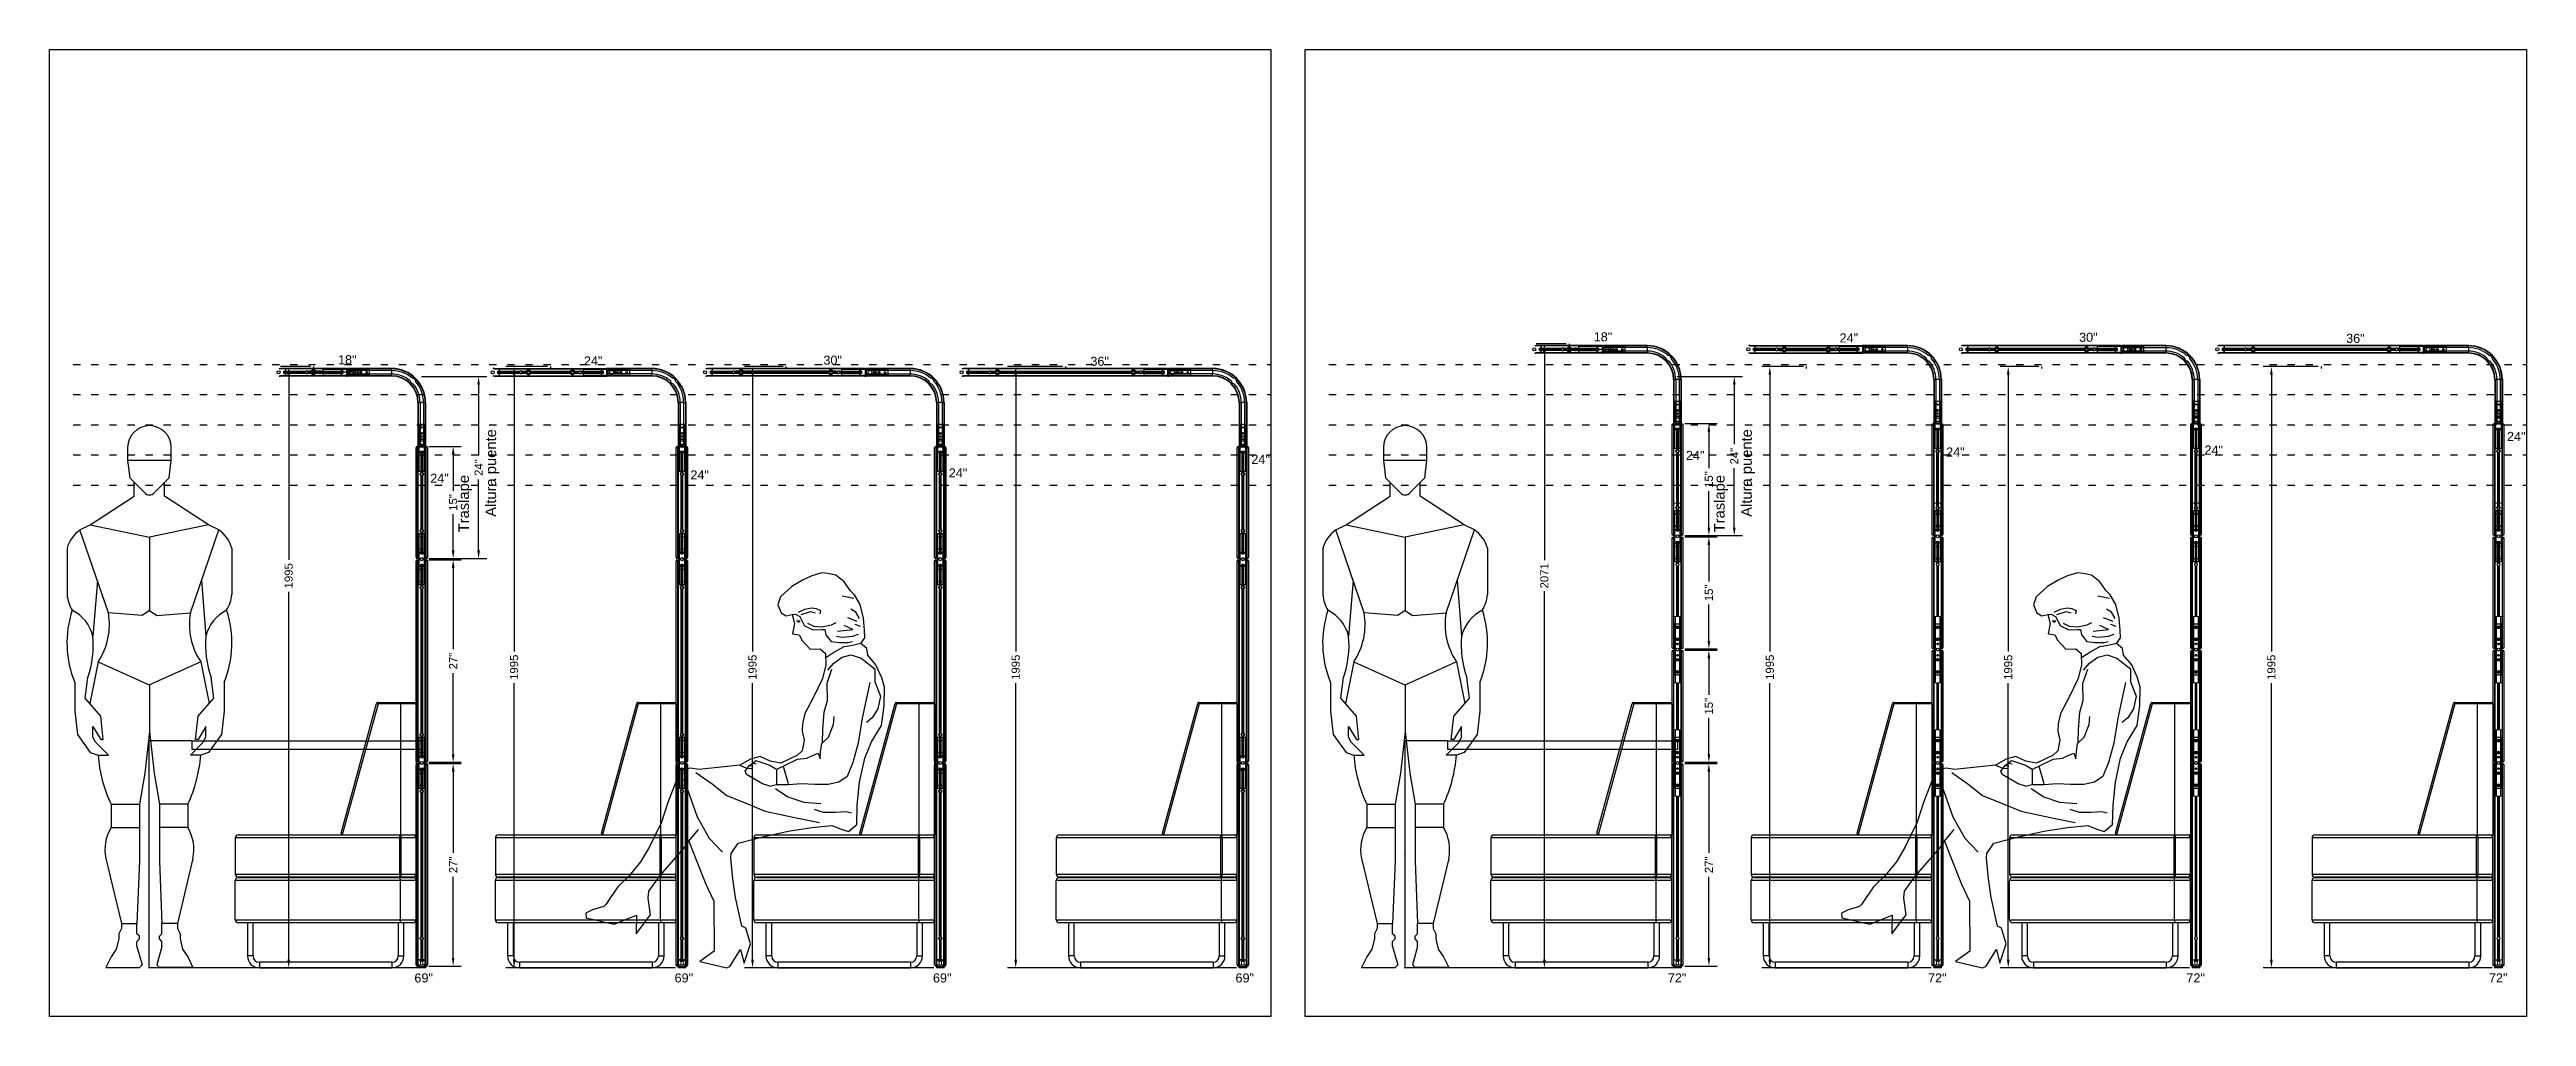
# Model space of a CAD drawing. Header units: inches. Extents: x 9936 to 27102, y -2774 to 11910.
# Drawn here: x 10348 to 18564, y 8702 to 11910 of the extents above; entities that cross this region are included whole.
import ezdxf

# ---------------------------------------------------------------- set-up
doc = ezdxf.new("R2010")
doc.units = ezdxf.units.IN
doc.header["$MEASUREMENT"] = 0
doc.linetypes.add('ACAD_ISO03W100', pattern=[30, 12, -18])
for name, color, linetype in [('Conector lateral', 150, 'Continuous'), ('COTA', 7, 'Continuous'), ('CUBIERTA', 152, 'Continuous'), ('planta', 8, 'Continuous'), ('Puente', 244, 'Continuous'), ('RECTO', 20, 'Continuous'), ('SILLON', 84, 'Continuous'), ('TEXTO', 7, 'Continuous')]:
    doc.layers.add(name, color=color, linetype=linetype)
doc.styles.get("Standard").update_dxf_attribs({"font": 'arial.ttf'})
doc.dimstyles.new('ISO-25', dxfattribs={"dimtxt": 2.5, "dimasz": 2.5, "dimexe": 1.25, "dimexo": 0.625, "dimtad": 1, "dimtxsty": 'Standard', "dimcen": 2.5, "dimadec": 0, "dimazin": 0, "dimtfac": 1, "dimtmove": 0, "dimatfit": 3, "dimfxl": 1, "dimarcsym": 0})
doc.dimstyles.get("Standard").update_dxf_attribs({"dimscale": 150, "dimtxt": 0.18, "dimasz": 0.18, "dimexe": 0.18, "dimexo": 0.0625, "dimgap": 0.09, "dimtad": 0, "dimdec": 0, "dimzin": 0, "dimdsep": 46, "dimtxsty": 'Standard', "dimcen": 0.09, "dimclrd": 1, "dimclre": 1, "dimclrt": 1, "dimadec": 0, "dimazin": 0, "dimtfac": 1, "dimtdec": 0, "dimtofl": 0, "dimtmove": 0, "dimatfit": 3, "dimfxl": 1, "dimtolj": 1, "dimtzin": 0, "dimarcsym": 0})

msp = doc.modelspace()

# ---------------------------------------------------------------- texts
at = {"layer": 'TEXTO', "char_height": 35, "attachment_point": 1, "rotation": 90}
for s, insert in [('Altura puente', (11794.218, 10359.976)), ('Altura puente', (15959.391, 10359.976)), ('Traslape', (11704.218, 10308.476)), ('Traslape', (15869.391, 10308.476))]:
    msp.add_mtext_dynamic_manual_height_columns(s, width=307, gutter_width=1, heights=[0], dxfattribs=dict(at, insert=insert))

# ---------------------------------------------------------------- blocks, each defined once
blk = doc.blocks.new('A$C2C726D91')
at = {"layer": 'RECTO', "linetype": 'Continuous'}
for p, q in [((0, 668), (4, 668)), ((0, 4), (0, 668)), ((4, 672), (4, 668)), ((4, 672), (6, 672)), ((6, 668), (4, 668)), ((4, 668), (4, 4)), ((6, 672), (6, 670.8)), ((6, 672), (7.1, 672)), ((6, 672), (6, 668)), ((7.1, 670.8), (6, 670.8)), ((6, 670.8), (6, 668)), ((6, 668), (7.1, 668)), ((6, 4), (6, 668)), ((7.1, 672), (7.1, 670.8)), ((7.1, 670.8), (7.1, 668)), ((7.1, 4), (7.1, 668)), ((31.4, 672), (30.3, 672)), ((30.3, 670.8), (30.3, 672)), ((31.4, 670.8), (30.3, 670.8)), ((30.3, 668), (30.3, 670.8)), ((31.4, 668), (30.3, 668)), ((30.3, 4), (30.3, 668)), ((31.4, 672), (31.4, 670.8)), ((31.4, 668), (31.4, 672)), ((31.4, 672), (33.4, 672)), ((31.4, 670.8), (31.4, 668)), ((31.4, 4), (31.4, 668)), ((33.4, 668), (31.4, 668)), ((33.4, 668), (33.4, 672)), ((33.4, 4), (33.4, 668)), ((33.4, 668), (37.4, 668)), ((37.4, 668), (37.4, 4)), ((7.1, 651.2), (15.6, 651.2)), ((10.7, 652.2), (10.7, 651.2)), ((15.6, 652.2), (10.7, 652.2)), ((11.2, 652.7), (13.5, 652.7)), ((13.5, 653.3), (13.5, 652.3)), ((20.7, 653.3), (13.5, 653.3)), ((15.6, 652.3), (13.5, 652.3)), ((14.5, 656.3), (14.5, 653.3)), ((14.5, 656.3), (18.1, 656.3)), ((15.1, 582.8), (14.5, 578.3)), ((14.5, 578.3), (18.1, 575.5)), ((19.3, 584.5), (15.1, 582.8)), ((15.6, 652.3), (16.9, 652.3)), ((15.6, 652.3), (15.6, 584.2)), ((15.6, 575.8), (15.6, 572)), ((16.9, 642.1), (16.9, 652.3)), ((20.5, 652.3), (16.9, 652.3)), ((16.9, 602.1), (16.9, 637.9)), ((16.9, 584.9), (16.9, 597.9)), ((17.9, 651.2), (19.5, 651.2)), ((17.9, 642.6), (17.9, 651.2)), ((17.9, 602.6), (17.9, 637.4)), ((17.9, 585.2), (17.9, 597.4)), ((18.1, 656.3), (18.1, 653.3)), ((18.1, 656.3), (22.3, 656.3)), ((18.1, 575.5), (22.3, 577.2)), ((22.9, 581.7), (19.3, 584.5)), ((19.5, 642.6), (19.5, 651.2)), ((19.5, 602.6), (19.5, 637.4)), ((19.5, 585.2), (19.5, 597.4)), ((20.5, 652.3), (21.8, 652.3)), ((20.5, 652.3), (20.5, 642.1)), ((20.5, 637.9), (20.5, 602.1)), ((20.5, 597.9), (20.5, 584.9)), ((24, 653.3), (20.7, 653.3)), ((21.8, 584.2), (21.8, 652.3)), ((24, 652.3), (21.8, 652.3)), ((25.4, 652.2), (21.8, 652.2)), ((21.8, 651.2), (30.3, 651.2)), ((21.8, 572), (21.8, 575.8)), ((22.3, 656.3), (22.3, 653.3)), ((22.3, 656.3), (22.9, 656.3)), ((22.3, 577.2), (22.9, 581.7)), ((22.9, 656.3), (22.9, 653.3)), ((24, 652.3), (24, 653.3)), ((24, 652.7), (25, 652.7)), ((25, 652.7), (26.2, 652.7)), ((26.7, 652.2), (25.4, 652.2)), ((26.7, 651.2), (26.7, 652.2)), ((15.6, 572), (15.6, 100)), ((16.4, 572), (15.6, 572)), ((16.4, 100), (16.4, 572)), ((17.5, 572), (16.4, 572)), ((16.9, 572), (16.9, 575.1)), ((17.5, 100), (17.5, 572)), ((17.9, 184.6), (17.9, 574.8)), ((19.5, 184.6), (19.5, 574.8)), ((20, 572), (20, 100)), ((21, 572), (20, 572)), ((20.5, 575.1), (20.5, 572)), ((21, 100), (21, 572)), ((21.9, 572), (21, 572)), ((21.9, 100), (21.9, 572)), ((17.9, 179.4), (17.5, 179.5)), ((17.9, 97.2), (17.9, 179.4)), ((19.5, 184.6), (20, 184.5)), ((19.5, 97.2), (19.5, 179.4)), ((15.1, 94.8), (14.5, 90.3)), ((14.5, 90.3), (18.1, 87.5)), ((19.3, 96.5), (15.1, 94.8)), ((15.6, 100), (15.6, 96.2)), ((15.6, 100), (16.4, 100)), ((15.6, 87.8), (15.6, 19.7)), ((16.4, 100), (17.5, 100)), ((16.9, 96.9), (16.9, 100)), ((16.9, 74.1), (16.9, 87.1)), ((17.9, 74.6), (17.9, 86.8)), ((18.1, 87.5), (22.3, 89.2)), ((22.9, 93.7), (19.3, 96.5)), ((19.5, 74.6), (19.5, 86.8)), ((20, 100), (21, 100)), ((20.5, 100), (20.5, 96.9)), ((20.5, 87.1), (20.5, 74.1)), ((21, 100), (21.9, 100)), ((21.8, 96.2), (21.8, 100)), ((21.8, 19.7), (21.8, 87.8)), ((22.3, 89.2), (22.9, 93.7)), ((0, 4), (4, 4)), ((4, 4), (6, 4)), ((4, 4), (4, 0)), ((6, 0), (4, 0)), ((6, 4), (6, 1.2)), ((7.1, 4), (6, 4)), ((6, 4), (6, 0)), ((6, 1.2), (7.1, 1.2)), ((6, 1.2), (6, 0)), ((7.1, 0), (6, 0)), ((15.6, 20.8), (7.1, 20.8)), ((7.1, 4), (7.1, 1.2)), ((7.1, 1.2), (7.1, 0)), ((10.7, 20.8), (10.7, 19.8)), ((10.7, 19.8), (15.6, 19.8)), ((13.5, 19.3), (11.2, 19.3)), ((13.5, 19.7), (13.5, 18.7)), ((13.5, 19.7), (15.6, 19.7)), ((13.5, 18.7), (24, 18.7)), ((14.1, 15.7), (14.1, 18.7)), ((16.7, 15.7), (14.1, 15.7)), ((16.9, 19.7), (15.6, 19.7)), ((16.7, 15.7), (16.7, 18.7)), ((21.3, 15.7), (16.7, 15.7)), ((16.9, 19.7), (16.9, 69.9)), ((16.9, 19.7), (20.5, 19.7)), ((17.9, 20.8), (17.9, 69.4)), ((19.5, 20.8), (17.9, 20.8)), ((19.5, 20.8), (19.5, 69.4)), ((20.5, 69.9), (20.5, 19.7)), ((21.8, 19.7), (20.5, 19.7)), ((21.3, 15.7), (21.3, 18.7)), ((23.3, 15.7), (21.3, 15.7)), ((30.3, 20.8), (21.8, 20.8)), ((21.8, 19.8), (26.7, 19.8)), ((21.8, 19.7), (24, 19.7)), ((23.3, 15.7), (23.3, 18.7)), ((24, 18.7), (24, 19.7)), ((26.2, 19.3), (24, 19.3)), ((26.7, 19.8), (26.7, 20.8)), ((31.4, 4), (30.3, 4)), ((30.3, 1.2), (30.3, 4)), ((30.3, 1.2), (31.4, 1.2)), ((30.3, 0), (30.3, 1.2)), ((31.4, 0), (30.3, 0)), ((31.4, 4), (31.4, 1.2)), ((31.4, 4), (33.4, 4)), ((31.4, 0), (31.4, 4)), ((31.4, 1.2), (31.4, 0)), ((33.4, 0), (31.4, 0)), ((33.4, 4), (37.4, 4)), ((33.4, 0), (33.4, 4))]:
    blk.add_line(p, q, dxfattribs=at)
for centre, radius in [((18.7, 580), 5.25), ((18.7, 640), 1.98), ((18.7, 600), 1.98), ((18.7, 92), 5.25), ((18.7, 72), 1.98)]:
    blk.add_circle(centre, radius, dxfattribs=at)
for centre, radius, start, end in [((4, 668), 4, 90, 180), ((33.4, 668), 4, 0, 90), ((11.2, 652.2), 0.5, 90, 180), ((18.7, 640), 2.78, 130.46008, 229.53992), ((18.7, 600), 2.78, 130.46008, 229.53992), ((18.7, 652.9), 1.9, 198.40848, 243.47465), ((18.7, 640), 2.78, 72.21585, 107.78415), ((18.7, 640), 2.78, 252.21585, 287.78415), ((18.7, 600), 2.78, 72.21585, 107.78415), ((18.7, 600), 2.78, 252.21585, 287.78415), ((18.7, 652.9), 1.9, 296.52535, 341.59152), ((18.7, 640), 2.78, 310.46008, 49.53992), ((18.7, 600), 2.78, 310.46008, 49.53992), ((26.2, 652.2), 0.5, 0, 90), ((18.7, 182), 2.78, 72.21585, 107.78415), ((18.7, 182), 2.78, 252.21585, 287.78415), ((4, 4), 4, 180, 270), ((11.2, 19.8), 0.5, 180, 270), ((18.7, 72), 2.78, 130.46008, 229.53992), ((18.7, 19.1), 1.9, 116.52535, 161.59152), ((18.7, 72), 2.78, 72.21585, 107.78415), ((18.7, 72), 2.78, 252.21585, 287.78415), ((18.7, 19.1), 1.9, 18.40848, 63.47465), ((18.7, 72), 2.78, 310.46008, 49.53992), ((26.2, 19.8), 0.5, 270, 0), ((33.4, 4), 4, 270, 0)]:
    blk.add_arc(centre, radius, start, end, dxfattribs=at)
for points, knots in [([(16.9, 642.1), (17, 642.2), (17.2, 642.3), (17.5, 642.5), (17.8, 642.6), (17.9, 642.6)], [0, 0, 0, 0, 0.439174, 0.876749, 1, 1, 1, 1]), ([(17.9, 637.4), (17.7, 637.4), (17.3, 637.6), (17, 637.8), (16.9, 637.9), (16.9, 637.9)], [0, 0, 0, 0, 0.444484, 0.887819, 1, 1, 1, 1]), ([(16.9, 602.1), (17, 602.2), (17.2, 602.3), (17.5, 602.5), (17.8, 602.6), (17.9, 602.6)], [0, 0, 0, 0, 0.439174, 0.876749, 1, 1, 1, 1]), ([(17.9, 597.4), (17.7, 597.4), (17.3, 597.6), (17, 597.8), (16.9, 597.9), (16.9, 597.9)], [0, 0, 0, 0, 0.444477, 0.887819, 1, 1, 1, 1]), ([(19.5, 642.6), (19.7, 642.6), (20.1, 642.4), (20.4, 642.2), (20.5, 642.1), (20.5, 642.1)], [0, 0, 0, 0, 0.444477, 0.887819, 1, 1, 1, 1]), ([(20.5, 637.9), (20.4, 637.8), (20.2, 637.7), (19.9, 637.5), (19.6, 637.4), (19.5, 637.4)], [0, 0, 0, 0, 0.439174, 0.876749, 1, 1, 1, 1]), ([(19.5, 602.6), (19.7, 602.6), (20.1, 602.4), (20.4, 602.2), (20.5, 602.1), (20.5, 602.1)], [0, 0, 0, 0, 0.444477, 0.887819, 1, 1, 1, 1]), ([(20.5, 597.9), (20.4, 597.8), (20.2, 597.7), (19.9, 597.5), (19.6, 597.4), (19.5, 597.4)], [0, 0, 0, 0, 0.439174, 0.876749, 1, 1, 1, 1]), ([(17.5, 184.5), (17.5, 184.5), (17.6, 184.6), (17.8, 184.6), (17.9, 184.6)], [0, 0, 0, 0, 0.638363, 1, 1, 1, 1]), ([(20, 179.5), (19.9, 179.5), (19.8, 179.4), (19.6, 179.4), (19.5, 179.4)], [0, 0, 0, 0, 0.638363, 1, 1, 1, 1]), ([(16.9, 74.1), (17, 74.2), (17.2, 74.3), (17.5, 74.5), (17.8, 74.6), (17.9, 74.6)], [0, 0, 0, 0, 0.439174, 0.876749, 1, 1, 1, 1]), ([(17.9, 69.4), (17.7, 69.4), (17.3, 69.6), (17, 69.8), (16.9, 69.9), (16.9, 69.9)], [0, 0, 0, 0, 0.444477, 0.887819, 1, 1, 1, 1]), ([(19.5, 74.6), (19.7, 74.6), (20.1, 74.4), (20.4, 74.2), (20.5, 74.1), (20.5, 74.1)], [0, 0, 0, 0, 0.444477, 0.887819, 1, 1, 1, 1]), ([(20.5, 69.9), (20.4, 69.8), (20.2, 69.7), (19.9, 69.5), (19.6, 69.4), (19.5, 69.4)], [0, 0, 0, 0, 0.439174, 0.876749, 1, 1, 1, 1])]:
    blk.add_open_spline(points, degree=3, knots=knots, dxfattribs=at)
blk = doc.blocks.new('A$C10B60D47')
at = {"layer": 'Conector lateral', "linetype": 'Continuous'}
for p, q in [((19, 168), (0, 168)), ((0, 168), (0, 0)), ((19, 0), (19, 168)), ((7.2, 157.7), (8.7, 158.3)), ((7.2, 157.7), (7.7, 156.6)), ((7.2, 117.7), (8.7, 118.3)), ((7.2, 117.7), (7.7, 116.6)), ((7.7, 156.6), (9.2, 157.2)), ((7.7, 116.6), (9.2, 117.2)), ((8.1, 159.9), (9.2, 160.3)), ((8.1, 159.9), (8.7, 158.3)), ((8.1, 119.9), (9.2, 120.3)), ((8.1, 119.9), (8.7, 118.3)), ((9.2, 160.3), (9.9, 158.8)), ((9.2, 157.2), (9.8, 155.7)), ((9.2, 120.3), (9.9, 118.8)), ((9.2, 117.2), (9.8, 115.7)), ((9.8, 155.7), (10.9, 156.1)), ((9.8, 115.7), (10.9, 116.1)), ((9.9, 158.8), (11.4, 159.4)), ((9.9, 118.8), (11.4, 119.4)), ((10.3, 157.7), (11.8, 158.3)), ((10.3, 157.7), (10.9, 156.1)), ((10.3, 117.7), (11.8, 118.3)), ((10.3, 117.7), (10.9, 116.1)), ((11.4, 159.4), (11.8, 158.3)), ((11.4, 119.4), (11.8, 118.3)), ((7.2, 49.7), (8.7, 50.3)), ((7.2, 49.7), (7.7, 48.6)), ((7.2, 9.7), (8.7, 10.3)), ((7.2, 9.7), (7.7, 8.6)), ((7.7, 48.6), (9.2, 49.2)), ((7.7, 8.6), (9.2, 9.2)), ((8.1, 51.9), (9.2, 52.3)), ((8.1, 51.9), (8.7, 50.3)), ((8.1, 11.9), (9.2, 12.3)), ((8.1, 11.9), (8.7, 10.3)), ((9.2, 52.3), (9.9, 50.8)), ((9.2, 49.2), (9.8, 47.7)), ((9.2, 12.3), (9.9, 10.8)), ((9.2, 9.2), (9.8, 7.7)), ((9.8, 47.7), (10.9, 48.1)), ((9.8, 7.7), (10.9, 8.1)), ((9.9, 50.8), (11.4, 51.4)), ((9.9, 10.8), (11.4, 11.4)), ((10.3, 49.7), (11.8, 50.3)), ((10.3, 49.7), (10.9, 48.1)), ((10.3, 9.7), (11.8, 10.3)), ((10.3, 9.7), (10.9, 8.1)), ((11.4, 51.4), (11.8, 50.3)), ((11.4, 11.4), (11.8, 10.3)), ((0, 0), (19, 0))]:
    blk.add_line(p, q, dxfattribs=at)
for centre, radius in [((9.5, 158), 3.75), ((9.5, 118), 3.75), ((9.5, 103), 2.78), ((9.5, 50), 3.75), ((9.5, 10), 3.75), ((9.5, 65), 2.78)]:
    blk.add_circle(centre, radius, dxfattribs=at)
blk = doc.blocks.new('A$C3EBA59D7')
at = {"layer": 'RECTO', "linetype": 'Continuous'}
for p, q in [((0, 368), (4, 368)), ((0, 4), (0, 368)), ((4, 372), (4, 368)), ((4, 372), (6, 372)), ((6, 368), (4, 368)), ((4, 368), (4, 4)), ((6, 0), (6, 372)), ((7.1, 372), (6, 372)), ((6, 4), (6, 368)), ((7.1, 0), (7.1, 372)), ((15.6, 351.2), (7.1, 351.2)), ((10.7, 352.2), (10.7, 351.2)), ((15.6, 352.2), (10.7, 352.2)), ((11.2, 352.7), (13.5, 352.7)), ((13.5, 353.3), (13.5, 352.3)), ((20.7, 353.3), (13.5, 353.3)), ((15.6, 352.3), (13.5, 352.3)), ((14.5, 356.3), (14.5, 353.3)), ((14.5, 356.3), (18.1, 356.3)), ((15.6, 352.3), (15.6, 284.2)), ((16.9, 352.3), (15.6, 352.3)), ((20.5, 352.3), (16.9, 352.3)), ((16.9, 342.1), (16.9, 352.3)), ((16.9, 302.1), (16.9, 337.9)), ((17.9, 342.6), (17.9, 351.2)), ((19.5, 351.2), (17.9, 351.2)), ((17.9, 302.6), (17.9, 337.4)), ((18.1, 356.3), (18.1, 353.3)), ((18.1, 356.3), (22.3, 356.3)), ((19.5, 342.6), (19.5, 351.2)), ((19.5, 302.6), (19.5, 337.4)), ((20.5, 352.3), (20.5, 342.1)), ((21.8, 352.3), (20.5, 352.3)), ((20.5, 337.9), (20.5, 302.1)), ((24, 353.3), (20.7, 353.3)), ((24, 352.3), (21.8, 352.3)), ((21.8, 284.2), (21.8, 352.3)), ((25.4, 352.2), (21.8, 352.2)), ((30.3, 351.2), (21.8, 351.2)), ((22.3, 356.3), (22.3, 353.3)), ((22.3, 356.3), (22.9, 356.3)), ((22.9, 356.3), (22.9, 353.3)), ((24, 352.3), (24, 353.3)), ((24, 352.7), (25, 352.7)), ((25, 352.7), (26.2, 352.7)), ((26.7, 352.2), (25.4, 352.2)), ((26.7, 351.2), (26.7, 352.2)), ((31.4, 372), (30.3, 372)), ((30.3, 0), (30.3, 372)), ((31.4, 372), (33.4, 372)), ((31.4, 0), (31.4, 372)), ((31.4, 368), (31.4, 4)), ((33.4, 368), (31.4, 368)), ((33.4, 368), (33.4, 372)), ((33.4, 4), (33.4, 368)), ((33.4, 368), (37.4, 368)), ((37.4, 368), (37.4, 4)), ((15.1, 282.8), (14.5, 278.3)), ((14.5, 278.3), (18.1, 275.5)), ((19.3, 284.5), (15.1, 282.8)), ((15.6, 275.8), (15.6, 272)), ((15.6, 272), (15.6, 100)), ((16.4, 272), (15.6, 272)), ((16.4, 100), (16.4, 272)), ((17.5, 272), (16.4, 272)), ((16.9, 284.9), (16.9, 297.9)), ((16.9, 272), (16.9, 275.1)), ((17.5, 100), (17.5, 272)), ((17.9, 285.2), (17.9, 297.4)), ((17.9, 97.2), (17.9, 274.8)), ((18.1, 275.5), (22.3, 277.2)), ((22.9, 281.7), (19.3, 284.5)), ((19.5, 285.2), (19.5, 297.4)), ((19.5, 97.2), (19.5, 274.8)), ((20, 272), (20, 100)), ((21, 272), (20, 272)), ((20.5, 297.9), (20.5, 284.9)), ((20.5, 275.1), (20.5, 272)), ((21, 100), (21, 272)), ((21.9, 272), (21, 272)), ((21.8, 272), (21.8, 275.8)), ((21.9, 100), (21.9, 272)), ((22.3, 277.2), (22.9, 281.7)), ((15.1, 94.8), (14.5, 90.3)), ((14.5, 90.3), (18.1, 87.5)), ((19.3, 96.5), (15.1, 94.8)), ((15.6, 100), (15.6, 96.2)), ((15.6, 100), (16.4, 100)), ((15.6, 87.8), (15.6, 19.7)), ((16.4, 100), (17.5, 100)), ((16.9, 96.9), (16.9, 100)), ((16.9, 74.1), (16.9, 87.1)), ((17.9, 74.6), (17.9, 86.8)), ((18.1, 87.5), (22.3, 89.2)), ((22.9, 93.7), (19.3, 96.5)), ((19.5, 74.6), (19.5, 86.8)), ((20, 100), (21, 100)), ((20.5, 100), (20.5, 96.9)), ((20.5, 87.1), (20.5, 74.1)), ((21, 100), (21.9, 100)), ((21.8, 96.2), (21.8, 100)), ((21.8, 19.7), (21.8, 87.8)), ((22.3, 89.2), (22.9, 93.7)), ((0, 4), (4, 4)), ((4, 4), (6, 4)), ((4, 4), (4, 0)), ((7.1, 20.8), (15.6, 20.8)), ((10.7, 20.8), (10.7, 19.8)), ((10.7, 19.8), (15.6, 19.8)), ((13.5, 19.3), (11.2, 19.3)), ((13.5, 19.7), (13.5, 18.7)), ((13.5, 19.7), (15.6, 19.7)), ((13.5, 18.7), (24, 18.7)), ((14.1, 15.7), (14.1, 18.7)), ((16.7, 15.7), (14.1, 15.7)), ((15.6, 19.7), (16.9, 19.7)), ((16.7, 15.7), (16.7, 18.7)), ((21.3, 15.7), (16.7, 15.7)), ((16.9, 34.1), (16.9, 69.9)), ((16.9, 19.7), (16.9, 29.9)), ((16.9, 19.7), (20.5, 19.7)), ((17.9, 34.6), (17.9, 69.4)), ((17.9, 20.8), (17.9, 29.4)), ((17.9, 20.8), (19.5, 20.8)), ((19.5, 34.6), (19.5, 69.4)), ((19.5, 20.8), (19.5, 29.4)), ((20.5, 69.9), (20.5, 34.1)), ((20.5, 29.9), (20.5, 19.7)), ((20.5, 19.7), (21.8, 19.7)), ((21.3, 15.7), (21.3, 18.7)), ((23.3, 15.7), (21.3, 15.7)), ((21.8, 20.8), (30.3, 20.8)), ((21.8, 19.8), (26.7, 19.8)), ((21.8, 19.7), (24, 19.7)), ((23.3, 15.7), (23.3, 18.7)), ((24, 18.7), (24, 19.7)), ((26.2, 19.3), (24, 19.3)), ((26.7, 19.8), (26.7, 20.8)), ((31.4, 4), (33.4, 4)), ((33.4, 0), (33.4, 4)), ((33.4, 4), (37.4, 4)), ((6, 0), (4, 0)), ((7.1, 0), (6, 0)), ((31.4, 0), (30.3, 0)), ((33.4, 0), (31.4, 0))]:
    blk.add_line(p, q, dxfattribs=at)
for centre, radius in [((18.7, 340), 1.98), ((18.7, 280), 5.25), ((18.7, 300), 1.98), ((18.7, 92), 5.25), ((18.7, 72), 1.98), ((18.7, 32), 1.98)]:
    blk.add_circle(centre, radius, dxfattribs=at)
for centre, radius, start, end in [((4, 368), 4, 90, 180), ((11.2, 352.2), 0.5, 90, 180), ((18.7, 340), 2.78, 130.46008, 229.53992), ((18.7, 352.9), 1.9, 198.40848, 243.47465), ((18.7, 340), 2.78, 72.21585, 107.78415), ((18.7, 340), 2.78, 252.21585, 287.78415), ((18.7, 352.9), 1.9, 296.52535, 341.59152), ((18.7, 340), 2.78, 310.46008, 49.53992), ((26.2, 352.2), 0.5, 0, 90), ((33.4, 368), 4, 0, 90), ((18.7, 300), 2.78, 130.46008, 229.53992), ((18.7, 300), 2.78, 72.21585, 107.78415), ((18.7, 300), 2.78, 252.21585, 287.78415), ((18.7, 300), 2.78, 310.46008, 49.53992), ((4, 4), 4, 180, 270), ((11.2, 19.8), 0.5, 180, 270), ((18.7, 72), 2.78, 130.46008, 229.53992), ((18.7, 32), 2.78, 130.46008, 229.53992), ((18.7, 19.1), 1.9, 116.52535, 161.59152), ((18.7, 72), 2.78, 72.21585, 107.78415), ((18.7, 72), 2.78, 252.21585, 287.78415), ((18.7, 32), 2.78, 72.21585, 107.78415), ((18.7, 32), 2.78, 252.21585, 287.78415), ((18.7, 19.1), 1.9, 18.40848, 63.47465), ((18.7, 72), 2.78, 310.46008, 49.53992), ((18.7, 32), 2.78, 310.46008, 49.53992), ((26.2, 19.8), 0.5, 270, 0), ((33.4, 4), 4, 270, 0)]:
    blk.add_arc(centre, radius, start, end, dxfattribs=at)
for points, knots in [([(16.9, 342.1), (17, 342.2), (17.2, 342.3), (17.5, 342.5), (17.8, 342.6), (17.9, 342.6)], [0, 0, 0, 0, 0.439174, 0.876749, 1, 1, 1, 1]), ([(17.9, 337.4), (17.7, 337.4), (17.3, 337.6), (17, 337.8), (16.9, 337.9), (16.9, 337.9)], [0, 0, 0, 0, 0.444481, 0.887819, 1, 1, 1, 1]), ([(19.5, 342.6), (19.7, 342.6), (20.1, 342.4), (20.4, 342.2), (20.5, 342.1), (20.5, 342.1)], [0, 0, 0, 0, 0.444481, 0.887819, 1, 1, 1, 1]), ([(20.5, 337.9), (20.4, 337.8), (20.2, 337.7), (19.9, 337.5), (19.6, 337.4), (19.5, 337.4)], [0, 0, 0, 0, 0.439174, 0.876749, 1, 1, 1, 1]), ([(16.9, 302.1), (17, 302.2), (17.2, 302.3), (17.5, 302.5), (17.8, 302.6), (17.9, 302.6)], [0, 0, 0, 0, 0.439175, 0.876751, 1, 1, 1, 1]), ([(17.9, 297.4), (17.7, 297.4), (17.3, 297.6), (17, 297.8), (16.9, 297.9), (16.9, 297.9)], [0, 0, 0, 0, 0.444478, 0.887817, 1, 1, 1, 1]), ([(19.5, 302.6), (19.7, 302.6), (20.1, 302.4), (20.4, 302.2), (20.5, 302.1), (20.5, 302.1)], [0, 0, 0, 0, 0.444478, 0.887817, 1, 1, 1, 1]), ([(20.5, 297.9), (20.4, 297.8), (20.2, 297.7), (19.9, 297.5), (19.6, 297.4), (19.5, 297.4)], [0, 0, 0, 0, 0.439175, 0.876751, 1, 1, 1, 1]), ([(16.9, 74.1), (17, 74.2), (17.2, 74.3), (17.5, 74.5), (17.8, 74.6), (17.9, 74.6)], [0, 0, 0, 0, 0.439175, 0.876751, 1, 1, 1, 1]), ([(17.9, 69.4), (17.7, 69.4), (17.3, 69.6), (17, 69.8), (16.9, 69.9), (16.9, 69.9)], [0, 0, 0, 0, 0.444478, 0.887817, 1, 1, 1, 1]), ([(16.9, 34.1), (17, 34.2), (17.2, 34.3), (17.5, 34.5), (17.8, 34.6), (17.9, 34.6)], [0, 0, 0, 0, 0.439174, 0.876749, 1, 1, 1, 1]), ([(17.9, 29.4), (17.7, 29.4), (17.3, 29.6), (17, 29.8), (16.9, 29.9), (16.9, 29.9)], [0, 0, 0, 0, 0.444481, 0.887819, 1, 1, 1, 1]), ([(19.5, 74.6), (19.7, 74.6), (20.1, 74.4), (20.4, 74.2), (20.5, 74.1), (20.5, 74.1)], [0, 0, 0, 0, 0.444478, 0.887817, 1, 1, 1, 1]), ([(20.5, 69.9), (20.4, 69.8), (20.2, 69.7), (19.9, 69.5), (19.6, 69.4), (19.5, 69.4)], [0, 0, 0, 0, 0.439175, 0.876751, 1, 1, 1, 1]), ([(19.5, 34.6), (19.7, 34.6), (20.1, 34.4), (20.4, 34.2), (20.5, 34.1), (20.5, 34.1)], [0, 0, 0, 0, 0.444481, 0.887819, 1, 1, 1, 1]), ([(20.5, 29.9), (20.4, 29.8), (20.2, 29.7), (19.9, 29.5), (19.6, 29.4), (19.5, 29.4)], [0, 0, 0, 0, 0.439174, 0.876749, 1, 1, 1, 1])]:
    blk.add_open_spline(points, degree=3, knots=knots, dxfattribs=at)
blk = doc.blocks.new('A$C5B2E031B')
at = {"layer": 'RECTO', "linetype": 'Continuous', "lineweight": 0}
for p, q in [((0, 5), (0, 1)), ((0, 5), (26, 5)), ((0, 1), (26, 1)), ((1, 6), (25, 6)), ((3.2, 10), (3.2, 6)), ((3.2, 10), (22.8, 10)), ((3.7, 10.5), (22.3, 10.5)), ((9, 26.8), (9, 10.5)), ((17, 10.5), (17, 26.8)), ((22.8, 6), (22.8, 10)), ((26, 1), (26, 5)), ((1, 0), (25, 0))]:
    blk.add_line(p, q, dxfattribs=at)
blk.add_circle((13, 38), 1.98, dxfattribs=at)
for centre, radius, start, end in [((1, 5), 1, 90, 180), ((1, 1), 1, 180, 270), ((3.7, 10), 0.5, 90, 180), ((22.3, 10), 0.5, 0, 90), ((25, 5), 1, 0, 90), ((25, 1), 1, 270, 0)]:
    blk.add_arc(centre, radius, start, end, dxfattribs=at)
blk = doc.blocks.new('BIOMBO 69')
at = {"layer": 'RECTO', "color": 252, "true_color": 0x939598}
for centre in [(0, 0), (0, -376), (0, -1052)]:
    blk.add_circle(centre, 5, dxfattribs=at)
for p in [(-9.5, -460), (-9.5, -1136)]:
    blk.add_blockref('A$C10B60D47', p)
at = {"layer": 'RECTO'}
for name, p in [('A$C3EBA59D7', (-18.7, -374)), ('A$C2C726D91', (-18.7, -1050)), ('A$C2C726D91', (-18.7, -1726)), ('A$C5B2E031B', (-13, -1732))]:
    blk.add_blockref(name, p, dxfattribs=at)
at = {"layer": 'Puente', "color": 251, "true_color": 0x636466, "insert": (-32, -1750.3), "char_height": 30, "attachment_point": 1}
blk.add_mtext_dynamic_manual_height_columns('\\pi7.65049;69"', width=73.255, gutter_width=15.9, heights=[30.6], dxfattribs=at)
blk = doc.blocks.new('*D35')
at = {"layer": 'Defpoints', "color": 0, "transparency": 16777216}
for p in [(11141.2, 10858.2), (11223.1, 10858.2), (11570.6, 8863.5)]:
    blk.add_point(p, dxfattribs=at)
at = {"layer": 'TEXTO', "color": 1, "lineweight": -2, "transparency": 16777216}
for p, q in [((11213.7, 10858.2), (11114.2, 10858.2)), ((11141.2, 10831.2), (11141.2, 10216.9)), ((11141.2, 8890.5), (11141.2, 10111.6)), ((11561.2, 8863.5), (11114.2, 8863.5))]:
    blk.add_line(p, q, dxfattribs=at)
at = {"layer": 'TEXTO', "color": 1, "transparency": 16777216}
for points in [[(11136.7, 10831.2), (11145.7, 10831.2), (11141.2, 10858.2)], [(11136.7, 8890.5), (11145.7, 8890.5), (11141.2, 8863.5)]]:
    blk.add_solid(points, dxfattribs=at)
at = {"layer": 'TEXTO', "color": 1, "transparency": 16777216, "insert": (11141.2, 10164.2), "char_height": 27, "attachment_point": 5, "rotation": 90}
blk.add_mtext('\\A1;1995', dxfattribs=at)
blk = doc.blocks.new('*D36')
at = {"layer": 'Defpoints', "color": 0, "transparency": 16777216}
for p in [(12009.6, 10858.2), (11889, 8863.5), (12433.6, 8863.5)]:
    blk.add_point(p, dxfattribs=at)
at = {"layer": 'TEXTO', "color": 1, "lineweight": -2, "transparency": 16777216}
for p, q in [((12000.2, 10858.2), (11862, 10858.2)), ((11889, 10831.2), (11889, 9913.5)), ((11889, 8890.5), (11889, 9808.2)), ((12424.2, 8863.5), (11862, 8863.5))]:
    blk.add_line(p, q, dxfattribs=at)
at = {"layer": 'TEXTO', "color": 1, "transparency": 16777216}
for points in [[(11884.5, 10831.2), (11893.5, 10831.2), (11889, 10858.2)], [(11884.5, 8890.5), (11893.5, 8890.5), (11889, 8863.5)]]:
    blk.add_solid(points, dxfattribs=at)
at = {"layer": 'TEXTO', "color": 1, "transparency": 16777216, "insert": (11889, 9860.8), "char_height": 27, "attachment_point": 5, "rotation": 90}
blk.add_mtext('\\A1;1995', dxfattribs=at)
blk = doc.blocks.new('*D37')
at = {"layer": 'Defpoints', "color": 0, "transparency": 16777216}
for p in [(12790.6, 10858.2), (12679.8, 8863.5), (13290.6, 8863.5)]:
    blk.add_point(p, dxfattribs=at)
at = {"layer": 'TEXTO', "color": 1, "lineweight": -2, "transparency": 16777216}
for p, q in [((12781.2, 10858.2), (12652.8, 10858.2)), ((12679.8, 10831.2), (12679.8, 9913.5)), ((12679.8, 8890.5), (12679.8, 9808.2)), ((13281.2, 8863.5), (12652.8, 8863.5))]:
    blk.add_line(p, q, dxfattribs=at)
at = {"layer": 'TEXTO', "color": 1, "transparency": 16777216}
for points in [[(12675.3, 10831.2), (12684.3, 10831.2), (12679.8, 10858.2)], [(12675.3, 8890.5), (12684.3, 8890.5), (12679.8, 8863.5)]]:
    blk.add_solid(points, dxfattribs=at)
at = {"layer": 'TEXTO', "color": 1, "transparency": 16777216, "insert": (12679.8, 9860.8), "char_height": 27, "attachment_point": 5, "rotation": 90}
blk.add_mtext('\\A1;1995', dxfattribs=at)
blk = doc.blocks.new('*D38')
at = {"layer": 'Defpoints', "color": 0, "transparency": 16777216}
for p in [(13717.6, 10858.2), (13552.8, 8863.5), (14294.1, 8863.5)]:
    blk.add_point(p, dxfattribs=at)
at = {"layer": 'TEXTO', "color": 1, "lineweight": -2, "transparency": 16777216}
for p, q in [((13708.3, 10858.2), (13525.8, 10858.2)), ((13552.8, 10831.2), (13552.8, 9913.5)), ((13552.8, 8890.5), (13552.8, 9808.2)), ((14284.8, 8863.5), (13525.8, 8863.5))]:
    blk.add_line(p, q, dxfattribs=at)
at = {"layer": 'TEXTO', "color": 1, "transparency": 16777216}
for points in [[(13548.3, 10831.2), (13557.3, 10831.2), (13552.8, 10858.2)], [(13548.3, 8890.5), (13557.3, 8890.5), (13552.8, 8863.5)]]:
    blk.add_solid(points, dxfattribs=at)
at = {"layer": 'TEXTO', "color": 1, "transparency": 16777216, "insert": (13552.8, 9860.8), "char_height": 27, "attachment_point": 5, "rotation": 90}
blk.add_mtext('\\A1;1995', dxfattribs=at)
blk = doc.blocks.new('A$C30A667A5')
at = {"layer": 'SILLON', "linetype": 'Continuous'}
for p, q in [((351.7, 447.3), (469, 877.3)), ((473.8, 876), (355.2, 441.2)), ((469, 877.3), (473.8, 876)), ((473.8, 876), (473.8, 881)), ((473.8, 881), (546.9, 881)), ((547.8, 876), (473.8, 876)), ((546.9, 881), (595, 881)), ((547.8, 876), (547.8, 441)), ((600, 876), (547.8, 876)), ((600, 876), (600, 441)), ((0, 431), (0, 311)), ((546, 431), (0, 431)), ((10, 441), (356.5, 441)), ((356.5, 441), (547.8, 441)), ((546, 431), (546, 441)), ((546, 311), (546, 431)), ((546, 431), (549.7, 431)), ((547.8, 441), (600, 441)), ((549.7, 431), (549.7, 311)), ((600, 431), (549.7, 431)), ((600, 311), (600, 431)), ((0, 311), (546, 311)), ((547.8, 290), (0, 290)), ((0, 160), (0, 290)), ((546, 301), (10, 301)), ((10, 300), (546, 300)), ((546, 301), (546, 311)), ((546, 311), (549.7, 311)), ((590, 301), (546, 301)), ((546, 300), (590, 300)), ((600, 290), (547.8, 290)), ((547.8, 160), (547.8, 290)), ((549.7, 311), (600, 311)), ((600, 160), (600, 290)), ((0, 160), (547.8, 160)), ((546, 150), (10, 150)), ((40.5, 150), (40.5, 39.5)), ((59.5, 39.5), (59.5, 150)), ((540.5, 150), (540.5, 39.5)), ((590, 150), (546, 150)), ((547.8, 160), (600, 160)), ((559.5, 39.5), (559.5, 150)), ((59.5, 39.5), (40.5, 39.5)), ((520, 19.1), (80, 19.1)), ((80, 19.1), (80, 0)), ((80, 0), (520, 0)), ((520, 19.1), (520, 0)), ((540.5, 39.5), (559.5, 39.5))]:
    blk.add_line(p, q, dxfattribs=at)
at = {"layer": 'SILLON', "linetype": 'Continuous', "flags": 128}
for points in [[(546, 441), (546.7, 440.8), (547.4, 440.2), (548, 439.3), (548.6, 438.1), (549.1, 436.6), (549.4, 434.8), (549.6, 432.9), (549.7, 431)], [(549.7, 311), (549.6, 309), (549.4, 307.2), (549.1, 305.4), (548.6, 303.9), (548, 302.7), (547.4, 301.8), (546.7, 301.2), (546, 301)]]:
    blk.add_lwpolyline(points, dxfattribs=at)
at = {"layer": 'SILLON', "linetype": 'Continuous'}
for centre, radius, start, end in [((473.8, 876), 5, 90, 164.74488), ((595, 876), 5, 0, 90), ((10, 431), 10, 90, 180), ((356.5, 446), 5, 164.74488, 254.74488), ((356.5, 446), 5, 254.74488, 270), ((590, 431), 10, 0, 90), ((10, 311), 10, 180, 270), ((10, 290), 10, 90, 180), ((590, 311), 10, 270, 0), ((590, 290), 10, 0, 90), ((10, 160), 10, 180, 270), ((590, 160), 10, 270, 0), ((80, 39.5), 39.5, 180, 270), ((80, 39.5), 20.5, 180, 270), ((520, 39.5), 20.5, 270, 0), ((520, 39.5), 39.5, 270, 0)]:
    blk.add_arc(centre, radius, start, end, dxfattribs=at)
for points, knots in [([(547.8, 876), (547.8, 876.3), (547.8, 876.7), (547.8, 877.3), (547.8, 877.6), (547.7, 878.2), (547.7, 878.5), (547.7, 879.1), (547.6, 879.3), (547.5, 879.8), (547.5, 880), (547.4, 880.3), (547.3, 880.5), (547.2, 880.7), (547.2, 880.8), (547.1, 880.9), (547, 881), (547, 881), (547, 881), (546.9, 881)], [0, 0, 0, 0, 0.125, 0.125, 0.25, 0.25, 0.375, 0.375, 0.5, 0.5, 0.625, 0.625, 0.75, 0.75, 0.875, 0.875, 0.9375, 0.9375, 1, 1, 1, 1]), ([(547.8, 290), (547.8, 290.7), (547.8, 291.3), (547.8, 292.3), (547.8, 292.6), (547.7, 293.2), (547.7, 293.5), (547.7, 294.5), (547.6, 295), (547.5, 295.9), (547.5, 296.1), (547.4, 296.6), (547.3, 296.9), (547.2, 297.6), (547.1, 298), (547, 298.5), (546.9, 298.7), (546.8, 299), (546.7, 299.3), (546.6, 299.5), (546.5, 299.7), (546.4, 299.7), (546.3, 299.9), (546.2, 299.9), (546.1, 300), (546.1, 300), (546, 300), (546, 300), (546, 300)], [0, 0, 0, 0, 0.125, 0.125, 0.1875, 0.1875, 0.25, 0.25, 0.375, 0.375, 0.4375, 0.4375, 0.5, 0.5, 0.625, 0.625, 0.6875, 0.6875, 0.75, 0.8125, 0.8125, 0.875, 0.875, 0.9375, 0.9375, 0.96875, 0.96875, 1, 1, 1, 1]), ([(547.8, 160), (547.8, 159.3), (547.8, 158.7), (547.8, 157.7), (547.8, 157.4), (547.7, 156.8), (547.7, 156.4), (547.7, 155.5), (547.6, 155), (547.5, 154.1), (547.5, 153.9), (547.4, 153.4), (547.3, 153.1), (547.2, 152.4), (547.1, 152), (547, 151.5), (546.9, 151.3), (546.8, 151), (546.7, 150.7), (546.6, 150.5), (546.5, 150.3), (546.4, 150.2), (546.3, 150.1), (546.2, 150.1), (546.1, 150), (546.1, 150), (546, 150), (546, 150), (546, 150)], [0, 0, 0, 0, 0.125, 0.125, 0.1875, 0.1875, 0.25, 0.25, 0.375, 0.375, 0.4375, 0.4375, 0.5, 0.5, 0.625, 0.625, 0.6875, 0.6875, 0.75, 0.8125, 0.8125, 0.875, 0.875, 0.9375, 0.9375, 0.96875, 0.96875, 1, 1, 1, 1])]:
    blk.add_open_spline(points, degree=3, knots=knots, dxfattribs=at)
blk = doc.blocks.new('*D39')
at = {"layer": 'COTA', "color": 0, "lineweight": -2, "transparency": 16777216}
for p, q in [((10819.9, 9616.5), (10676.6, 9616.5)), ((10677.8, 9614), (10677.8, 8866)), ((11569.9, 8863.5), (10676.6, 8863.5))]:
    blk.add_line(p, q, dxfattribs=at)
at = {"layer": 'COTA', "color": 0, "transparency": 16777216}
for points in [[(10677.4, 9614), (10678.3, 9614), (10677.8, 9616.5)], [(10677.4, 8866), (10678.3, 8866), (10677.8, 8863.5)]]:
    blk.add_solid(points, dxfattribs=at)
at = {"layer": 'Defpoints', "color": 0, "transparency": 16777216}
for p in [(10820.6, 9616.5), (10677.8, 8863.5), (11570.6, 8863.5)]:
    blk.add_point(p, dxfattribs=at)
at = {"layer": 'COTA', "color": 0, "transparency": 16777216, "insert": (10675.9, 9240), "char_height": 2.5, "attachment_point": 5, "rotation": 90}
blk.add_mtext('753', dxfattribs=at)
blk = doc.blocks.new('PUENTE H24 F18')
at = {"layer": 'Puente', "linetype": 'Continuous'}
for p, q in [((6448.7, -11837.6), (6448.7, -11838.7)), ((6448.7, -11837.6), (6449.8, -11837.6)), ((6449.8, -11838.7), (6448.7, -11838.7)), ((6448.7, -11861.9), (6448.7, -11863)), ((6448.7, -11861.9), (6449.8, -11861.9)), ((6448.7, -11863), (6449.8, -11863)), ((6449.8, -11838.7), (6449.8, -11837.6)), ((6449.8, -11837.6), (6452.7, -11837.6)), ((6452.7, -11838.7), (6449.8, -11838.7)), ((6449.8, -11863), (6449.8, -11861.9)), ((6449.8, -11861.9), (6452.7, -11861.9)), ((6449.8, -11863), (6452.7, -11863)), ((6452.7, -11837.6), (6452.7, -11838.7)), ((6671.7, -11837.6), (6452.7, -11837.6)), ((6671.7, -11838.7), (6452.7, -11838.7)), ((6452.7, -11863), (6452.7, -11861.9)), ((6671.7, -11861.9), (6452.7, -11861.9)), ((6671.7, -11863), (6452.7, -11863)), ((6464.4, -11846.3), (6467.4, -11846.3)), ((6464.4, -11850.3), (6464.4, -11846.3)), ((6464.4, -11850.3), (6467.4, -11850.3)), ((6464.4, -11854.2), (6464.4, -11850.3)), ((6464.4, -11854.2), (6467.4, -11854.2)), ((6468.4, -11845), (6467.4, -11845)), ((6467.4, -11845), (6467.4, -11855.5)), ((6467.4, -11855.5), (6468.4, -11855.5)), ((6468.4, -11845), (6468.4, -11847.2)), ((6536.4, -11847.2), (6468.4, -11847.2)), ((6468.4, -11847.2), (6468.4, -11848.5)), ((6468.4, -11848.5), (6478.6, -11848.5)), ((6468.4, -11848.5), (6468.4, -11852.1)), ((6478.6, -11852.1), (6468.4, -11852.1)), ((6468.4, -11852.1), (6468.4, -11853.4)), ((6468.4, -11853.4), (6536.4, -11853.4)), ((6468.4, -11853.4), (6468.4, -11855.5)), ((6469.5, -11838.7), (6469.5, -11847.2)), ((6478, -11849.4), (6469.5, -11849.4)), ((6469.5, -11849.4), (6469.5, -11851.1)), ((6478, -11851.1), (6469.5, -11851.1)), ((6469.5, -11853.4), (6469.5, -11861.9)), ((6482.8, -11848.5), (6518.6, -11848.5)), ((6518.6, -11852.1), (6482.8, -11852.1)), ((6518, -11849.4), (6483.3, -11849.4)), ((6518, -11851.1), (6483.3, -11851.1)), ((6522.8, -11848.5), (6535.7, -11848.5)), ((6535.7, -11852.1), (6522.8, -11852.1)), ((6535.5, -11849.4), (6523.3, -11849.4)), ((6535.5, -11851.1), (6523.3, -11851.1)), ((6538.9, -11846), (6536.1, -11849.7)), ((6536.1, -11849.7), (6537.9, -11853.9)), ((6537.9, -11853.9), (6542.4, -11854.5)), ((6543.5, -11846.6), (6538.9, -11846)), ((6542.4, -11854.5), (6545.2, -11850.9)), ((6545.2, -11850.9), (6543.5, -11846.6)), ((6548.7, -11847.2), (6544.9, -11847.2)), ((6544.9, -11853.4), (6548.7, -11853.4)), ((6545.6, -11848.5), (6548.7, -11848.5)), ((6548.7, -11852.1), (6545.6, -11852.1)), ((6554.2, -11849.4), (6545.9, -11849.4)), ((6554.2, -11851.1), (6545.9, -11851.1)), ((6554.9, -11847.1), (6548.7, -11847.1)), ((6548.7, -11847.1), (6548.7, -11847.9)), ((6548.7, -11847.9), (6548.7, -11849)), ((6554.6, -11847.9), (6548.7, -11847.9)), ((6548.7, -11849), (6554.3, -11849)), ((6554.3, -11851.5), (6548.7, -11851.5)), ((6548.7, -11851.5), (6548.7, -11852.6)), ((6554.6, -11852.6), (6548.7, -11852.6)), ((6548.7, -11852.6), (6548.7, -11853.4)), ((6548.7, -11853.4), (6554.9, -11853.4)), ((6575.7, -11847.1), (6569.5, -11847.1)), ((6569.5, -11853.4), (6575.7, -11853.4)), ((6575.7, -11847.9), (6569.8, -11847.9)), ((6575.7, -11852.6), (6569.8, -11852.6)), ((6570, -11849), (6575.7, -11849)), ((6575.7, -11851.5), (6570, -11851.5)), ((6578.5, -11849.4), (6570.1, -11849.4)), ((6578.5, -11851.1), (6570.1, -11851.1)), ((6575.7, -11847.9), (6575.7, -11847.1)), ((6579.4, -11847.2), (6575.7, -11847.2)), ((6575.7, -11849), (6575.7, -11847.9)), ((6575.7, -11848.5), (6578.7, -11848.5)), ((6575.7, -11852.6), (6575.7, -11851.5)), ((6578.7, -11852.1), (6575.7, -11852.1)), ((6575.7, -11853.4), (6575.7, -11852.6)), ((6575.7, -11853.4), (6579.4, -11853.4)), ((6581.9, -11846), (6579.1, -11849.7)), ((6579.1, -11849.7), (6580.9, -11853.9)), ((6580.9, -11853.9), (6585.4, -11854.5)), ((6586.5, -11846.6), (6581.9, -11846)), ((6585.4, -11854.5), (6588.2, -11850.9)), ((6588.2, -11850.9), (6586.5, -11846.6)), ((6656, -11847.2), (6587.9, -11847.2)), ((6587.9, -11853.4), (6656, -11853.4)), ((6588.6, -11848.5), (6601.6, -11848.5)), ((6601.6, -11852.1), (6588.6, -11852.1)), ((6601, -11849.4), (6588.9, -11849.4)), ((6601, -11851.1), (6588.9, -11851.1)), ((6748.7, -11840.8), (6593.7, -11840.8)), ((6593.7, -11840.8), (6593.7, -11859.8)), ((6593.7, -11859.8), (6748.7, -11859.8)), ((6605.8, -11848.5), (6641.6, -11848.5)), ((6641.6, -11852.1), (6605.8, -11852.1)), ((6641, -11849.4), (6606.3, -11849.4)), ((6641, -11851.1), (6606.3, -11851.1)), ((6645.8, -11848.5), (6656, -11848.5)), ((6656, -11852.1), (6645.8, -11852.1)), ((6654.9, -11849.4), (6646.3, -11849.4)), ((6654.9, -11851.1), (6646.3, -11851.1)), ((6654.9, -11838.7), (6654.9, -11847.2)), ((6654.9, -11849.4), (6654.9, -11851.1)), ((6654.9, -11853.4), (6654.9, -11861.9)), ((6655.2, -11846.3), (6655.2, -11839.3)), ((6673.1, -11839.3), (6655.2, -11839.3)), ((6655.2, -11846.3), (6660.2, -11846.3)), ((6660.2, -11854.2), (6655.2, -11854.2)), ((6655.2, -11861.3), (6655.2, -11854.2)), ((6673.1, -11861.3), (6655.2, -11861.3)), ((6657, -11845), (6656, -11845)), ((6656, -11847.2), (6656, -11845)), ((6656, -11847.2), (6656, -11848.5)), ((6656, -11852.1), (6656, -11848.5)), ((6656, -11852.1), (6656, -11853.4)), ((6656, -11855.5), (6656, -11853.4)), ((6656, -11855.5), (6657, -11855.5)), ((6657, -11855.5), (6657, -11845)), ((6660, -11846), (6657, -11846)), ((6660, -11849.7), (6657, -11849.7)), ((6660, -11853.9), (6657, -11853.9)), ((6660, -11854.5), (6657, -11854.5)), ((6660, -11846), (6660, -11849.7)), ((6660, -11849.7), (6660, -11853.9)), ((6660, -11853.9), (6660, -11854.5)), ((6660.2, -11846.3), (6660.2, -11854.2)), ((6671.7, -11837.6), (6671.7, -11838.7)), ((6671.7, -11837.6), (6674.5, -11837.6)), ((6674.5, -11838.7), (6671.7, -11838.7)), ((6671.7, -11861.9), (6671.7, -11863)), ((6671.7, -11861.9), (6674.5, -11861.9)), ((6671.7, -11863), (6674.5, -11863)), ((6673.1, -11861.3), (6673.1, -11839.3)), ((6675.7, -11839.3), (6673.1, -11839.3)), ((6675.7, -11861.3), (6673.1, -11861.3)), ((6674.5, -11838.7), (6674.5, -11837.6)), ((6674.5, -11837.6), (6675.7, -11837.6)), ((6675.7, -11838.7), (6674.5, -11838.7)), ((6674.5, -11863), (6674.5, -11861.9)), ((6674.5, -11861.9), (6675.7, -11861.9)), ((6674.5, -11863), (6675.7, -11863)), ((6821.5, -11837.6), (6675.7, -11837.6)), ((6675.7, -11838.8), (6675.7, -11837.6)), ((6675.7, -11837.6), (6675.7, -11838.7)), ((6821.5, -11838.8), (6675.7, -11838.8)), ((6675.7, -11844.6), (6675.7, -11838.8)), ((6821.5, -11844.6), (6675.7, -11844.6)), ((6675.7, -11856), (6675.7, -11844.6)), ((6821.5, -11856), (6675.7, -11856)), ((6675.7, -11861.7), (6675.7, -11856)), ((6821.5, -11861.7), (6675.7, -11861.7)), ((6675.7, -11863), (6675.7, -11861.7)), ((6675.7, -11863), (6675.7, -11861.9)), ((6821.5, -11863), (6675.7, -11863)), ((6677.2, -11856), (6677.2, -11844.6)), ((6699.6, -11844.6), (6699.6, -11856)), ((6701.1, -11844.6), (6701.1, -11856)), ((6748.7, -11859.8), (6748.7, -11840.8)), ((6821.5, -11838.8), (6821.5, -11837.6)), ((6821.5, -11844.6), (6821.5, -11838.8)), ((6821.5, -11844.6), (6821.5, -11856)), ((6821.5, -11861.7), (6821.5, -11856)), ((6821.5, -11863), (6821.5, -11861.7)), ((6909, -11950.5), (6910.2, -11950.5)), ((6909, -11950.5), (6909, -12096.3)), ((6910.2, -11950.5), (6910.2, -12096.3)), ((6910.2, -11950.5), (6916, -11950.5)), ((6916, -11950.5), (6916, -12096.3)), ((6927.4, -11950.5), (6916, -11950.5)), ((6927.4, -11950.5), (6927.4, -12096.3)), ((6927.4, -11950.5), (6933.1, -11950.5)), ((6933.1, -11950.5), (6934.4, -11950.5)), ((6933.1, -11950.5), (6933.1, -12096.3)), ((6934.4, -11950.5), (6934.4, -12096.3)), ((6912.1, -12023.3), (6912.1, -12178.3)), ((6931.2, -12023.3), (6912.1, -12023.3)), ((6916, -12070.9), (6927.4, -12070.9)), ((6916, -12072.4), (6927.4, -12072.4)), ((6931.2, -12178.3), (6931.2, -12023.3)), ((6909, -12096.3), (6910.2, -12096.3)), ((6909, -12468.3), (6909, -12096.3)), ((6910.1, -12096.3), (6909, -12096.3)), ((6909, -12464.3), (6909, -12100.3)), ((6910.1, -12468.3), (6910.1, -12096.3)), ((6918.6, -12117.1), (6910.1, -12117.1)), ((6910.2, -12096.3), (6916, -12096.3)), ((6910.7, -12096.3), (6910.7, -12098.8)), ((6932.7, -12098.8), (6910.7, -12098.8)), ((6910.7, -12098.8), (6910.7, -12116.8)), ((6917.7, -12116.8), (6910.7, -12116.8)), ((6913.7, -12116.1), (6913.7, -12117.1)), ((6918.6, -12116.1), (6913.7, -12116.1)), ((6914.2, -12115.6), (6916.4, -12115.6)), ((6927.4, -12094.8), (6916, -12094.8)), ((6927.4, -12096.3), (6916, -12096.3)), ((6916.4, -12115), (6916.4, -12116)), ((6923.7, -12115), (6916.4, -12115)), ((6918.6, -12116), (6916.4, -12116)), ((6917.4, -12112), (6917.4, -12115)), ((6917.4, -12112), (6921.1, -12112)), ((6917.7, -12116.8), (6917.7, -12111.8)), ((6917.7, -12111.8), (6925.6, -12111.8)), ((6918.6, -12116), (6918.6, -12184)), ((6919.9, -12116), (6918.6, -12116)), ((6923.5, -12116), (6919.9, -12116)), ((6919.9, -12126.2), (6919.9, -12116)), ((6919.9, -12166.2), (6919.9, -12130.4)), ((6920.8, -12125.6), (6920.8, -12117.1)), ((6922.5, -12117.1), (6920.8, -12117.1)), ((6920.8, -12165.6), (6920.8, -12130.9)), ((6921.1, -12112), (6921.1, -12115)), ((6921.1, -12112), (6925.3, -12112)), ((6922.5, -12125.6), (6922.5, -12117.1)), ((6922.5, -12165.6), (6922.5, -12130.9)), ((6923.5, -12116), (6923.5, -12126.2)), ((6924.8, -12116), (6923.5, -12116)), ((6923.5, -12130.4), (6923.5, -12166.2)), ((6926.9, -12115), (6923.7, -12115)), ((6926.9, -12116), (6924.8, -12116)), ((6924.8, -12184), (6924.8, -12116)), ((6928.4, -12116.1), (6924.8, -12116.1)), ((6933.3, -12117.1), (6924.8, -12117.1)), ((6925.3, -12112), (6925.3, -12115)), ((6925.3, -12112), (6925.9, -12112)), ((6925.6, -12111.8), (6925.6, -12116.8)), ((6932.7, -12116.8), (6925.6, -12116.8)), ((6925.9, -12112), (6925.9, -12115)), ((6926.9, -12116), (6926.9, -12115)), ((6926.9, -12115.6), (6928, -12115.6)), ((6927.4, -12096.3), (6933.1, -12096.3)), ((6928, -12115.6), (6929.2, -12115.6)), ((6929.7, -12116.1), (6928.4, -12116.1)), ((6929.7, -12117.1), (6929.7, -12116.1)), ((6932.7, -12096.3), (6932.7, -12098.8)), ((6932.7, -12098.8), (6932.7, -12116.8)), ((6933.1, -12096.3), (6934.4, -12096.3)), ((6934.4, -12096.3), (6933.3, -12096.3)), ((6933.3, -12468.3), (6933.3, -12096.3)), ((6934.4, -12468.3), (6934.4, -12096.3)), ((6934.4, -12100.3), (6934.4, -12464.3)), ((6912.1, -12178.3), (6931.2, -12178.3)), ((6918, -12185.5), (6917.4, -12190)), ((6917.4, -12190), (6921.1, -12192.8)), ((6922.3, -12183.7), (6918, -12185.5)), ((6918.5, -12196.3), (6918.5, -12368.3)), ((6919.3, -12196.3), (6918.5, -12196.3)), ((6918.6, -12192.5), (6918.6, -12196.3)), ((6919.3, -12368.3), (6919.3, -12196.3)), ((6920.4, -12196.3), (6919.3, -12196.3)), ((6919.9, -12183.3), (6919.9, -12170.4)), ((6919.9, -12196.3), (6919.9, -12193.2)), ((6920.4, -12368.3), (6920.4, -12196.3)), ((6920.8, -12183.1), (6920.8, -12170.9)), ((6920.8, -12371.1), (6920.8, -12193.5)), ((6921.1, -12192.8), (6925.3, -12191.1)), ((6925.9, -12186.5), (6922.3, -12183.7)), ((6922.5, -12183.1), (6922.5, -12170.9)), ((6922.5, -12371.1), (6922.5, -12193.5)), ((6922.9, -12196.3), (6922.9, -12368.3)), ((6924, -12196.3), (6922.9, -12196.3)), ((6923.5, -12170.4), (6923.5, -12183.3)), ((6923.5, -12193.2), (6923.5, -12196.3)), ((6924, -12368.3), (6924, -12196.3)), ((6924.8, -12196.3), (6924, -12196.3)), ((6924.8, -12196.3), (6924.8, -12192.5)), ((6924.8, -12368.3), (6924.8, -12196.3)), ((6925.3, -12191.1), (6925.9, -12186.5)), ((6918, -12373.5), (6917.4, -12378)), ((6917.4, -12378), (6921.1, -12380.8)), ((6922.3, -12371.7), (6918, -12373.5)), ((6918.5, -12368.3), (6919.3, -12368.3)), ((6918.6, -12368.3), (6918.6, -12372)), ((6918.6, -12380.5), (6918.6, -12448.6)), ((6919.3, -12368.3), (6920.4, -12368.3)), ((6919.9, -12371.3), (6919.9, -12368.3)), ((6919.9, -12394.2), (6919.9, -12381.2)), ((6919.9, -12434.2), (6919.9, -12398.4)), ((6920.8, -12393.6), (6920.8, -12381.5)), ((6920.8, -12433.6), (6920.8, -12398.9)), ((6921.1, -12380.8), (6925.3, -12379.1)), ((6925.9, -12374.5), (6922.3, -12371.7)), ((6922.5, -12393.6), (6922.5, -12381.5)), ((6922.5, -12433.6), (6922.5, -12398.9)), ((6922.9, -12368.3), (6924, -12368.3)), ((6923.5, -12368.3), (6923.5, -12371.3)), ((6923.5, -12381.2), (6923.5, -12394.2)), ((6923.5, -12398.4), (6923.5, -12434.2)), ((6924, -12368.3), (6924.8, -12368.3)), ((6924.8, -12372), (6924.8, -12368.3)), ((6924.8, -12448.6), (6924.8, -12380.5)), ((6925.3, -12379.1), (6925.9, -12374.5)), ((6910.1, -12468.3), (6909, -12468.3)), ((6910.1, -12447.5), (6918.6, -12447.5)), ((6913.7, -12447.5), (6913.7, -12448.5)), ((6913.7, -12448.5), (6918.6, -12448.5)), ((6916.4, -12449), (6914.2, -12449)), ((6916.4, -12448.6), (6916.4, -12449.6)), ((6916.4, -12448.6), (6918.5, -12448.6)), ((6916.4, -12449.6), (6926.9, -12449.6)), ((6917.1, -12452.6), (6917.1, -12449.6)), ((6919.7, -12452.6), (6917.1, -12452.6)), ((6918.6, -12448.6), (6919.9, -12448.6)), ((6919.7, -12452.6), (6919.7, -12449.6)), ((6924.3, -12452.6), (6919.7, -12452.6)), ((6919.9, -12448.6), (6919.9, -12438.4)), ((6919.9, -12448.6), (6923.5, -12448.6)), ((6920.8, -12447.5), (6920.8, -12438.9)), ((6920.8, -12447.5), (6922.5, -12447.5)), ((6922.5, -12447.5), (6922.5, -12438.9)), ((6923.5, -12438.4), (6923.5, -12448.6)), ((6923.5, -12448.6), (6924.8, -12448.6)), ((6924.3, -12452.6), (6924.3, -12449.6)), ((6926.2, -12452.6), (6924.3, -12452.6)), ((6924.7, -12448.5), (6929.7, -12448.5)), ((6924.8, -12447.5), (6933.3, -12447.5)), ((6924.8, -12448.6), (6926.9, -12448.6)), ((6926.2, -12452.6), (6926.2, -12449.6)), ((6926.9, -12449.6), (6926.9, -12448.6)), ((6929.2, -12449), (6926.9, -12449)), ((6929.7, -12448.5), (6929.7, -12447.5)), ((6934.4, -12468.3), (6933.3, -12468.3))]:
    blk.add_line(p, q, dxfattribs=at)
at = {"layer": 'Puente'}
blk.add_line((6719.1, -11850.3), (6557.8, -11850.3), dxfattribs=at)
at = {"layer": 'Puente', "linetype": 'Continuous', "flags": 128}
blk.add_lwpolyline([(6554.3, -11851.5), (6554.2, -11850.6), (6554.3, -11849.2)], dxfattribs=at)
at = {"layer": 'Puente', "color": 252, "true_color": 0x939598}
for centre in [(6446.7, -11850.3), (6921.7, -12470.3)]:
    blk.add_circle(centre, 5, dxfattribs=at)
at = {"layer": 'Puente', "linetype": 'Continuous'}
for centre, radius in [((6480.7, -11850.3), 1.98), ((6520.7, -11850.3), 1.98), ((6540.7, -11850.3), 5.25), ((6562.2, -11850.3), 7.5), ((6562.2, -11850.3), 3.97), ((6583.7, -11850.3), 5.25), ((6603.7, -11850.3), 2.38), ((6603.7, -11850.3), 1.98), ((6643.7, -11850.3), 2.38), ((6643.7, -11850.3), 1.98), ((6657.4, -11850.3), 1.98), ((6688.4, -11850.3), 6.35), ((6708.7, -11850.3), 2.38), ((6719.1, -11850.3), 3.17), ((6719.4, -11850.3), 1.98), ((6738.7, -11850.3), 2.38), ((6921.7, -12083.6), 6.35), ((6921.7, -12052.9), 3.17), ((6921.7, -12033.3), 2.38), ((6921.7, -12063.3), 2.38), ((6921.7, -12052.6), 1.98), ((6921.7, -12128.3), 2.38), ((6921.7, -12114.6), 1.98), ((6921.7, -12128.3), 1.98), ((6921.7, -12188.3), 5.25), ((6921.7, -12168.3), 2.38), ((6921.7, -12168.3), 1.98), ((6921.7, -12376.3), 5.25), ((6921.7, -12396.3), 1.98), ((6921.7, -12436.3), 1.98)]:
    blk.add_circle(centre, radius, dxfattribs=at)
for centre, radius, start, end in [((6467.8, -11850.3), 1.9, 26.52535, 71.59152), ((6467.8, -11850.3), 1.9, 288.40848, 333.47465), ((6480.7, -11850.3), 2.78, 162.21585, 197.78415), ((6480.7, -11850.3), 2.78, 40.46008, 139.53992), ((6480.7, -11850.3), 2.78, 220.46008, 319.53992), ((6480.7, -11850.3), 2.78, 342.21585, 17.78415), ((6520.7, -11850.3), 2.78, 162.21585, 197.78415), ((6520.7, -11850.3), 2.78, 40.46008, 139.53992), ((6520.7, -11850.3), 2.78, 220.46008, 319.53992), ((6520.7, -11850.3), 2.78, 342.21585, 17.78415), ((6562.2, -11850.3), 8, 23.7992, 156.81196), ((6562.2, -11850.3), 8, 203.18804, 293.7992), ((6562.2, -11850.3), 8, 293.7992, 336.81196), ((6562.2, -11850.3), 8, 350.7957, 8.9893), ((6603.7, -11850.3), 2.78, 162.21585, 197.78415), ((6603.7, -11850.3), 2.78, 40.46008, 139.53992), ((6603.7, -11850.3), 2.78, 220.46008, 319.53992), ((6603.7, -11850.3), 2.78, 342.21585, 17.78415), ((6643.7, -11850.3), 2.78, 162.21585, 197.78415), ((6643.7, -11850.3), 2.78, 40.46008, 139.53992), ((6643.7, -11850.3), 2.78, 220.46008, 319.53992), ((6643.7, -11850.3), 2.78, 342.21585, 17.78415), ((6656.6, -11850.3), 1.9, 108.40848, 153.47465), ((6656.6, -11850.3), 1.9, 206.52535, 251.59152), ((6821.5, -11950.5), 112.9, 0, 90), ((6821.5, -11950.5), 111.6, 0, 90), ((6821.5, -11950.5), 105.9, 49.36063, 90), ((6821.5, -11950.5), 94.5, 49.1379, 90), ((6821.5, -11950.5), 88.8, 0, 90), ((6821.5, -11950.5), 87.5, 0, 90), ((6892.8, -11879.1), 9.53, 179.28376, 270.71624), ((6890.3, -11881.6), 11.5, 0.55916, 89.44084), ((6821.5, -11950.5), 94.5, 0, 40.8621), ((6821.5, -11950.5), 105.9, 0, 40.63937), ((6914.2, -12116.1), 0.5, 90, 180), ((6921.7, -12128.3), 2.78, 130.46008, 229.53992), ((6921.7, -12115.4), 1.9, 198.40848, 243.47465), ((6921.7, -12128.3), 2.78, 72.21585, 107.78415), ((6921.7, -12128.3), 2.78, 252.21585, 287.78415), ((6921.7, -12115.4), 1.9, 296.52535, 341.59152), ((6921.7, -12128.3), 2.78, 310.46008, 49.53992), ((6929.2, -12116.1), 0.5, 0, 90), ((6921.7, -12168.3), 2.78, 130.46008, 229.53992), ((6921.7, -12168.3), 2.78, 72.21585, 107.78415), ((6921.7, -12168.3), 2.78, 252.21585, 287.78415), ((6921.7, -12168.3), 2.78, 310.46008, 49.53992), ((6921.7, -12396.3), 2.78, 130.46008, 229.53992), ((6921.7, -12396.3), 2.78, 72.21585, 107.78415), ((6921.7, -12396.3), 2.78, 252.21585, 287.78415), ((6921.7, -12396.3), 2.78, 310.46008, 49.53992), ((6914.2, -12448.5), 0.5, 180, 270), ((6921.7, -12436.3), 2.78, 130.46008, 229.53992), ((6921.7, -12449.2), 1.9, 116.52535, 161.59152), ((6921.7, -12436.3), 2.78, 72.21585, 107.78415), ((6921.7, -12436.3), 2.78, 252.21585, 287.78415), ((6921.7, -12449.2), 1.9, 18.40848, 63.47465), ((6921.7, -12436.3), 2.78, 310.46008, 49.53992), ((6929.2, -12448.5), 0.5, 270, 0)]:
    blk.add_arc(centre, radius, start, end, dxfattribs=at)
for points, knots in [([(6478, -11849.4), (6478.1, -11849.2), (6478.3, -11848.9), (6478.5, -11848.6), (6478.5, -11848.5), (6478.6, -11848.5)], [0, 0, 0, 0, 0.444486, 0.887827, 1, 1, 1, 1]), ([(6478.6, -11852.1), (6478.5, -11852), (6478.3, -11851.8), (6478.1, -11851.4), (6478, -11851.2), (6478, -11851.1)], [0, 0, 0, 0, 0.439168, 0.876746, 1, 1, 1, 1]), ([(6482.8, -11848.5), (6482.9, -11848.6), (6483, -11848.7), (6483.2, -11849.1), (6483.3, -11849.4), (6483.3, -11849.4)], [0, 0, 0, 0, 0.439168, 0.876746, 1, 1, 1, 1]), ([(6483.3, -11851.1), (6483.2, -11851.3), (6483.1, -11851.7), (6482.9, -11852), (6482.8, -11852.1), (6482.8, -11852.1)], [0, 0, 0, 0, 0.444486, 0.887826, 1, 1, 1, 1]), ([(6518, -11849.4), (6518.1, -11849.2), (6518.3, -11848.9), (6518.5, -11848.6), (6518.5, -11848.5), (6518.6, -11848.5)], [0, 0, 0, 0, 0.4444853, 0.8878257, 1, 1, 1, 1]), ([(6518.6, -11852.1), (6518.5, -11852), (6518.3, -11851.8), (6518.1, -11851.4), (6518, -11851.2), (6518, -11851.1)], [0, 0, 0, 0, 0.439169, 0.876746, 1, 1, 1, 1]), ([(6522.8, -11848.5), (6522.9, -11848.6), (6523, -11848.7), (6523.2, -11849.1), (6523.3, -11849.4), (6523.3, -11849.4)], [0, 0, 0, 0, 0.439168, 0.876746, 1, 1, 1, 1]), ([(6523.3, -11851.1), (6523.2, -11851.3), (6523.1, -11851.7), (6522.9, -11852), (6522.8, -11852.1), (6522.8, -11852.1)], [0, 0, 0, 0, 0.4444856, 0.8878263, 1, 1, 1, 1]), ([(6554.3, -11849), (6554.3, -11849), (6554.3, -11849), (6554.4, -11848.9), (6554.4, -11848.8), (6554.4, -11848.6), (6554.5, -11848.4), (6554.5, -11848.2), (6554.6, -11848), (6554.6, -11848), (6554.6, -11847.9)], [0, 0, 0, 0, 0.109514, 0.245527, 0.382033, 0.519934, 0.660409, 0.80429, 0.950716, 1, 1, 1, 1]), ([(6554.6, -11852.6), (6554.6, -11852.6), (6554.5, -11852.5), (6554.5, -11852.2), (6554.4, -11852), (6554.4, -11851.8), (6554.4, -11851.7), (6554.3, -11851.6), (6554.3, -11851.5), (6554.3, -11851.5), (6554.3, -11851.5)], [0, 0, 0, 0, 0.1448116, 0.2895233, 0.4361959, 0.5813773, 0.7230759, 0.8617151, 0.9985819, 1, 1, 1, 1]), ([(6554.6, -11847.9), (6554.7, -11847.7), (6554.8, -11847.3), (6554.9, -11847.1), (6554.9, -11847.1), (6554.9, -11847.2)], [0, 0, 0, 0, 0.455738, 0.91249, 1, 1, 1, 1]), ([(6554.9, -11853.4), (6554.9, -11853.4), (6554.9, -11853.5), (6554.8, -11853.2), (6554.7, -11852.8), (6554.6, -11852.6)], [0, 0, 0, 0, 0.104938, 0.526234, 1, 1, 1, 1]), ([(6569.5, -11847.2), (6569.5, -11847.1), (6569.4, -11847.1), (6569.6, -11847.3), (6569.7, -11847.7), (6569.8, -11847.9)], [0, 0, 0, 0, 0.104938, 0.526234, 1, 1, 1, 1]), ([(6569.8, -11852.6), (6569.7, -11852.8), (6569.6, -11853.2), (6569.4, -11853.5), (6569.5, -11853.4), (6569.5, -11853.4)], [0, 0, 0, 0, 0.455738, 0.91249, 1, 1, 1, 1]), ([(6569.8, -11847.9), (6569.8, -11848), (6569.8, -11848.1), (6569.9, -11848.3), (6569.9, -11848.5), (6570, -11848.7), (6570, -11848.9), (6570, -11849), (6570, -11849), (6570, -11849), (6570, -11849)], [0, 0, 0, 0, 0.1448116, 0.2895233, 0.4361959, 0.5813773, 0.7230759, 0.8617151, 0.9985819, 1, 1, 1, 1]), ([(6570, -11851.5), (6570, -11851.5), (6570, -11851.5), (6570, -11851.6), (6570, -11851.8), (6569.9, -11852), (6569.9, -11852.2), (6569.8, -11852.4), (6569.8, -11852.5), (6569.8, -11852.6), (6569.8, -11852.6)], [0, 0, 0, 0, 0.109514, 0.245527, 0.382033, 0.519934, 0.660409, 0.80429, 0.950716, 1, 1, 1, 1]), ([(6601, -11849.4), (6601.1, -11849.2), (6601.3, -11848.9), (6601.5, -11848.6), (6601.5, -11848.5), (6601.6, -11848.5)], [0, 0, 0, 0, 0.4444856, 0.8878263, 1, 1, 1, 1]), ([(6601.6, -11852.1), (6601.5, -11852), (6601.3, -11851.8), (6601.1, -11851.4), (6601, -11851.2), (6601, -11851.1)], [0, 0, 0, 0, 0.439168, 0.876746, 1, 1, 1, 1]), ([(6605.8, -11848.5), (6605.9, -11848.6), (6606, -11848.7), (6606.2, -11849.1), (6606.3, -11849.4), (6606.3, -11849.4)], [0, 0, 0, 0, 0.439169, 0.876746, 1, 1, 1, 1]), ([(6606.3, -11851.1), (6606.2, -11851.3), (6606.1, -11851.7), (6605.9, -11852), (6605.8, -11852.1), (6605.8, -11852.1)], [0, 0, 0, 0, 0.4444853, 0.8878257, 1, 1, 1, 1]), ([(6641, -11849.4), (6641.1, -11849.2), (6641.3, -11848.9), (6641.5, -11848.6), (6641.5, -11848.5), (6641.6, -11848.5)], [0, 0, 0, 0, 0.444486, 0.887826, 1, 1, 1, 1]), ([(6641.6, -11852.1), (6641.5, -11852), (6641.3, -11851.8), (6641.1, -11851.4), (6641, -11851.2), (6641, -11851.1)], [0, 0, 0, 0, 0.439168, 0.876746, 1, 1, 1, 1]), ([(6645.8, -11848.5), (6645.9, -11848.6), (6646, -11848.7), (6646.2, -11849.1), (6646.3, -11849.4), (6646.3, -11849.4)], [0, 0, 0, 0, 0.439168, 0.876746, 1, 1, 1, 1]), ([(6646.3, -11851.1), (6646.2, -11851.3), (6646.1, -11851.7), (6645.9, -11852), (6645.8, -11852.1), (6645.8, -11852.1)], [0, 0, 0, 0, 0.444486, 0.887827, 1, 1, 1, 1]), ([(6919.9, -12126.2), (6920, -12126.1), (6920.1, -12125.9), (6920.5, -12125.7), (6920.8, -12125.6), (6920.8, -12125.6)], [0, 0, 0, 0, 0.439174, 0.876749, 1, 1, 1, 1]), ([(6920.8, -12130.9), (6920.6, -12130.8), (6920.3, -12130.7), (6920, -12130.5), (6919.9, -12130.4), (6919.9, -12130.4)], [0, 0, 0, 0, 0.444481, 0.887819, 1, 1, 1, 1]), ([(6922.5, -12125.6), (6922.7, -12125.7), (6923.1, -12125.9), (6923.4, -12126.1), (6923.5, -12126.1), (6923.5, -12126.2)], [0, 0, 0, 0, 0.444481, 0.887819, 1, 1, 1, 1]), ([(6923.5, -12130.4), (6923.4, -12130.5), (6923.2, -12130.6), (6922.8, -12130.8), (6922.6, -12130.9), (6922.5, -12130.9)], [0, 0, 0, 0, 0.439174, 0.876749, 1, 1, 1, 1]), ([(6919.9, -12166.2), (6920, -12166.1), (6920.1, -12165.9), (6920.5, -12165.7), (6920.8, -12165.6), (6920.8, -12165.6)], [0, 0, 0, 0, 0.439175, 0.876751, 1, 1, 1, 1]), ([(6920.8, -12170.9), (6920.6, -12170.8), (6920.3, -12170.7), (6920, -12170.5), (6919.9, -12170.4), (6919.9, -12170.4)], [0, 0, 0, 0, 0.444478, 0.887817, 1, 1, 1, 1]), ([(6922.5, -12165.6), (6922.7, -12165.7), (6923.1, -12165.9), (6923.4, -12166.1), (6923.5, -12166.1), (6923.5, -12166.2)], [0, 0, 0, 0, 0.444478, 0.887817, 1, 1, 1, 1]), ([(6923.5, -12170.4), (6923.4, -12170.5), (6923.2, -12170.6), (6922.8, -12170.8), (6922.6, -12170.9), (6922.5, -12170.9)], [0, 0, 0, 0, 0.439175, 0.876751, 1, 1, 1, 1]), ([(6919.9, -12394.2), (6920, -12394.1), (6920.1, -12393.9), (6920.5, -12393.7), (6920.8, -12393.6), (6920.8, -12393.6)], [0, 0, 0, 0, 0.439175, 0.876751, 1, 1, 1, 1]), ([(6920.8, -12398.9), (6920.6, -12398.8), (6920.3, -12398.7), (6920, -12398.5), (6919.9, -12398.4), (6919.9, -12398.4)], [0, 0, 0, 0, 0.444478, 0.887817, 1, 1, 1, 1]), ([(6922.5, -12393.6), (6922.7, -12393.7), (6923.1, -12393.9), (6923.4, -12394.1), (6923.5, -12394.1), (6923.5, -12394.2)], [0, 0, 0, 0, 0.444478, 0.887817, 1, 1, 1, 1]), ([(6923.5, -12398.4), (6923.4, -12398.5), (6923.2, -12398.6), (6922.8, -12398.8), (6922.6, -12398.9), (6922.5, -12398.9)], [0, 0, 0, 0, 0.439175, 0.876751, 1, 1, 1, 1]), ([(6919.9, -12434.2), (6920, -12434.1), (6920.1, -12433.9), (6920.5, -12433.7), (6920.8, -12433.6), (6920.8, -12433.6)], [0, 0, 0, 0, 0.439174, 0.876749, 1, 1, 1, 1]), ([(6920.8, -12438.9), (6920.6, -12438.8), (6920.3, -12438.7), (6920, -12438.5), (6919.9, -12438.4), (6919.9, -12438.4)], [0, 0, 0, 0, 0.444481, 0.887819, 1, 1, 1, 1]), ([(6922.5, -12433.6), (6922.7, -12433.7), (6923.1, -12433.9), (6923.4, -12434.1), (6923.5, -12434.1), (6923.5, -12434.2)], [0, 0, 0, 0, 0.444481, 0.887819, 1, 1, 1, 1]), ([(6923.5, -12438.4), (6923.4, -12438.5), (6923.2, -12438.6), (6922.8, -12438.8), (6922.6, -12438.9), (6922.5, -12438.9)], [0, 0, 0, 0, 0.439174, 0.876749, 1, 1, 1, 1])]:
    blk.add_open_spline(points, degree=3, knots=knots, dxfattribs=at)
at = {"layer": 'Puente', "color": 251, "true_color": 0x636466, "char_height": 30, "attachment_point": 1}
for s, insert in [('\\pi9.14435;18"', (6634.7, -11793.6)), ('\\pi7.47655;24"', (6942.3, -12186.9))]:
    blk.add_mtext_dynamic_manual_height_columns(s, width=73.255, gutter_width=15.9, heights=[30.6], dxfattribs=dict(at, insert=insert))
blk = doc.blocks.new('PUENTE H24 F24')
at = {"layer": 'Puente', "linetype": 'Continuous'}
for p, q in [((6295.7, -10445.3), (6295.7, -10446.4)), ((6296.8, -10445.3), (6295.7, -10445.3)), ((6296.8, -10446.4), (6295.7, -10446.4)), ((6295.7, -10470.7), (6295.7, -10469.6)), ((6295.7, -10469.6), (6296.8, -10469.6)), ((6296.8, -10470.7), (6295.7, -10470.7)), ((6296.8, -10445.3), (6296.8, -10446.4)), ((6299.7, -10445.3), (6296.8, -10445.3)), ((6299.7, -10446.4), (6296.8, -10446.4)), ((6296.8, -10469.6), (6296.8, -10470.7)), ((6296.8, -10469.6), (6299.7, -10469.6)), ((6299.7, -10470.7), (6296.8, -10470.7)), ((6299.7, -10446.4), (6299.7, -10445.3)), ((6299.7, -10445.3), (6671.7, -10445.3)), ((6299.7, -10446.4), (6671.7, -10446.4)), ((6299.7, -10470.7), (6299.7, -10469.6)), ((6299.7, -10469.6), (6671.7, -10469.6)), ((6299.7, -10470.7), (6671.7, -10470.7)), ((6311.4, -10453.8), (6314.4, -10453.8)), ((6311.4, -10454.4), (6311.4, -10453.8)), ((6311.4, -10454.4), (6314.4, -10454.4)), ((6311.4, -10458.6), (6311.4, -10454.4)), ((6311.4, -10462.2), (6311.4, -10458.6)), ((6311.4, -10458.6), (6314.4, -10458.6)), ((6311.4, -10462.2), (6314.4, -10462.2)), ((6315.4, -10452.8), (6314.4, -10452.8)), ((6314.4, -10452.8), (6314.4, -10463.3)), ((6314.4, -10463.3), (6315.4, -10463.3)), ((6315.4, -10452.8), (6315.4, -10454.9)), ((6315.4, -10456.2), (6315.4, -10454.9)), ((6383.4, -10454.9), (6315.4, -10454.9)), ((6315.4, -10456.2), (6325.6, -10456.2)), ((6315.4, -10456.2), (6315.4, -10459.8)), ((6315.4, -10461.1), (6315.4, -10459.8)), ((6325.6, -10459.8), (6315.4, -10459.8)), ((6315.4, -10461.1), (6383.4, -10461.1)), ((6315.4, -10461.1), (6315.4, -10463.3)), ((6316.5, -10454.9), (6316.5, -10446.4)), ((6316.5, -10458.9), (6316.5, -10457.2)), ((6316.5, -10457.2), (6325, -10457.2)), ((6316.5, -10458.9), (6325, -10458.9)), ((6316.5, -10469.6), (6316.5, -10461.1)), ((6329.8, -10456.2), (6365.6, -10456.2)), ((6365.6, -10459.8), (6329.8, -10459.8)), ((6330.3, -10457.2), (6365, -10457.2)), ((6330.3, -10458.9), (6365, -10458.9)), ((6369.8, -10456.2), (6382.7, -10456.2)), ((6382.7, -10459.8), (6369.8, -10459.8)), ((6370.3, -10457.2), (6382.5, -10457.2)), ((6370.3, -10458.9), (6382.5, -10458.9)), ((6385.9, -10453.8), (6383.1, -10457.4)), ((6383.1, -10457.4), (6384.9, -10461.6)), ((6384.9, -10461.6), (6389.4, -10462.2)), ((6390.5, -10454.4), (6385.9, -10453.8)), ((6389.4, -10462.2), (6392.2, -10458.6)), ((6392.2, -10458.6), (6390.5, -10454.4)), ((6395.7, -10454.9), (6391.9, -10454.9)), ((6391.9, -10461.1), (6395.7, -10461.1)), ((6392.6, -10456.2), (6395.7, -10456.2)), ((6395.7, -10459.8), (6392.6, -10459.8)), ((6392.9, -10457.2), (6404.7, -10457.2)), ((6392.9, -10458.9), (6404.7, -10458.9)), ((6405.4, -10454.9), (6395.7, -10454.9)), ((6395.7, -10454.9), (6395.7, -10455.7)), ((6395.7, -10455.7), (6395.7, -10456.8)), ((6395.7, -10455.7), (6405.1, -10455.7)), ((6395.7, -10456.8), (6404.8, -10456.8)), ((6404.8, -10459.3), (6395.7, -10459.3)), ((6395.7, -10459.3), (6395.7, -10460.4)), ((6395.7, -10460.4), (6405.1, -10460.4)), ((6395.7, -10460.4), (6395.7, -10461.2)), ((6395.7, -10461.2), (6405.4, -10461.2)), ((6551.4, -10454.9), (6420, -10454.9)), ((6420, -10461.2), (6551.4, -10461.2)), ((6420.3, -10455.7), (6551.1, -10455.7)), ((6420.3, -10460.4), (6551.1, -10460.4)), ((6420.5, -10456.8), (6550.8, -10456.8)), ((6550.8, -10459.3), (6420.5, -10459.3)), ((6420.6, -10457.2), (6550.7, -10457.2)), ((6420.6, -10458.9), (6550.7, -10458.9)), ((6575.7, -10454.9), (6565.8, -10454.9)), ((6566, -10461.2), (6575.7, -10461.2)), ((6566.3, -10455.7), (6575.7, -10455.7)), ((6566.3, -10460.4), (6575.7, -10460.4)), ((6566.5, -10456.8), (6575.7, -10456.8)), ((6575.7, -10459.3), (6566.5, -10459.3)), ((6566.6, -10457.2), (6578.5, -10457.2)), ((6566.6, -10458.9), (6578.5, -10458.9)), ((6579.4, -10454.9), (6575.7, -10454.9)), ((6575.7, -10455.7), (6575.7, -10454.9)), ((6575.7, -10456.8), (6575.7, -10455.7)), ((6575.7, -10456.2), (6578.7, -10456.2)), ((6575.7, -10460.4), (6575.7, -10459.3)), ((6578.7, -10459.8), (6575.7, -10459.8)), ((6575.7, -10461.2), (6575.7, -10460.4)), ((6575.7, -10461.1), (6579.4, -10461.1)), ((6581.9, -10453.8), (6579.1, -10457.4)), ((6579.1, -10457.4), (6580.9, -10461.6)), ((6580.9, -10461.6), (6585.4, -10462.2)), ((6586.5, -10454.4), (6581.9, -10453.8)), ((6585.4, -10462.2), (6588.2, -10458.6)), ((6588.2, -10458.6), (6586.5, -10454.4)), ((6656, -10454.9), (6587.9, -10454.9)), ((6587.9, -10461.1), (6656, -10461.1)), ((6588.6, -10456.2), (6601.6, -10456.2)), ((6601.6, -10459.8), (6588.6, -10459.8)), ((6588.9, -10457.2), (6601, -10457.2)), ((6588.9, -10458.9), (6601, -10458.9)), ((6748.7, -10448.5), (6593.7, -10448.5)), ((6593.7, -10448.5), (6593.7, -10467.5)), ((6593.7, -10467.5), (6748.7, -10467.5)), ((6605.8, -10456.2), (6641.6, -10456.2)), ((6641.6, -10459.8), (6605.8, -10459.8)), ((6606.3, -10457.2), (6641, -10457.2)), ((6606.3, -10458.9), (6641, -10458.9)), ((6645.8, -10456.2), (6656, -10456.2)), ((6656, -10459.8), (6645.8, -10459.8)), ((6646.3, -10457.2), (6654.9, -10457.2)), ((6646.3, -10458.9), (6654.9, -10458.9)), ((6654.9, -10454.9), (6654.9, -10446.4)), ((6654.9, -10458.9), (6654.9, -10457.2)), ((6654.9, -10469.6), (6654.9, -10461.1)), ((6655.2, -10454.1), (6655.2, -10447)), ((6673.1, -10447), (6655.2, -10447)), ((6655.2, -10454.1), (6660.2, -10454.1)), ((6660.2, -10462), (6655.2, -10462)), ((6655.2, -10469), (6655.2, -10462)), ((6673.1, -10469), (6655.2, -10469)), ((6657, -10452.8), (6656, -10452.8)), ((6656, -10454.9), (6656, -10452.8)), ((6656, -10456.2), (6656, -10454.9)), ((6656, -10459.8), (6656, -10456.2)), ((6656, -10461.1), (6656, -10459.8)), ((6656, -10463.3), (6656, -10461.1)), ((6656, -10463.3), (6657, -10463.3)), ((6657, -10463.3), (6657, -10452.8)), ((6660, -10454.1), (6657, -10454.1)), ((6660, -10458), (6657, -10458)), ((6660, -10462), (6657, -10462)), ((6660, -10454.1), (6660, -10458)), ((6660, -10458), (6660, -10462)), ((6660.2, -10454.1), (6660.2, -10462)), ((6671.7, -10445.3), (6671.7, -10446.4)), ((6674.5, -10445.3), (6671.7, -10445.3)), ((6674.5, -10446.4), (6671.7, -10446.4)), ((6671.7, -10470.7), (6671.7, -10469.6)), ((6671.7, -10469.6), (6674.5, -10469.6)), ((6674.5, -10470.7), (6671.7, -10470.7)), ((6673.1, -10469), (6673.1, -10447)), ((6675.7, -10447), (6673.1, -10447)), ((6675.7, -10469), (6673.1, -10469)), ((6674.5, -10445.3), (6674.5, -10446.4)), ((6675.7, -10445.3), (6674.5, -10445.3)), ((6675.7, -10446.4), (6674.5, -10446.4)), ((6674.5, -10469.6), (6674.5, -10470.7)), ((6674.5, -10469.6), (6675.7, -10469.6)), ((6675.7, -10470.7), (6674.5, -10470.7)), ((6821.5, -10445.3), (6675.7, -10445.3)), ((6675.7, -10446.6), (6675.7, -10445.3)), ((6675.7, -10446.4), (6675.7, -10445.3)), ((6821.5, -10446.6), (6675.7, -10446.6)), ((6675.7, -10452.3), (6675.7, -10446.6)), ((6821.5, -10452.3), (6675.7, -10452.3)), ((6675.7, -10463.7), (6675.7, -10452.3)), ((6821.5, -10463.7), (6675.7, -10463.7)), ((6675.7, -10469.4), (6675.7, -10463.7)), ((6821.5, -10469.4), (6675.7, -10469.4)), ((6675.7, -10470.7), (6675.7, -10469.4)), ((6675.7, -10470.7), (6675.7, -10469.6)), ((6821.5, -10470.7), (6675.7, -10470.7)), ((6677.2, -10463.7), (6677.2, -10452.3)), ((6699.6, -10452.3), (6699.6, -10463.7)), ((6701.1, -10452.3), (6701.1, -10463.7)), ((6748.7, -10467.5), (6748.7, -10448.5)), ((6821.5, -10446.6), (6821.5, -10445.3)), ((6821.5, -10452.3), (6821.5, -10446.6)), ((6821.5, -10452.3), (6821.5, -10463.7)), ((6821.5, -10469.4), (6821.5, -10463.7)), ((6821.5, -10470.7), (6821.5, -10469.4)), ((6909, -10558.2), (6910.2, -10558.2)), ((6909, -10558.2), (6909, -10704)), ((6910.2, -10558.2), (6910.2, -10704)), ((6910.2, -10558.2), (6916, -10558.2)), ((6916, -10558.2), (6916, -10704)), ((6927.4, -10558.2), (6916, -10558.2)), ((6927.4, -10558.2), (6927.4, -10704)), ((6927.4, -10558.2), (6933.1, -10558.2)), ((6933.1, -10558.2), (6934.4, -10558.2)), ((6933.1, -10558.2), (6933.1, -10704)), ((6934.4, -10558.2), (6934.4, -10704)), ((6912.1, -10631), (6912.1, -10786)), ((6931.2, -10631), (6912.1, -10631)), ((6916, -10678.6), (6927.4, -10678.6)), ((6916, -10680.1), (6927.4, -10680.1)), ((6931.2, -10786), (6931.2, -10631)), ((6909, -10704), (6910.2, -10704)), ((6909, -11076), (6909, -10704)), ((6910.1, -10704), (6909, -10704)), ((6909, -11072), (6909, -10708)), ((6910.1, -11076), (6910.1, -10704)), ((6918.6, -10724.8), (6910.1, -10724.8)), ((6910.2, -10704), (6916, -10704)), ((6910.7, -10704), (6910.7, -10706.5)), ((6932.7, -10706.5), (6910.7, -10706.5)), ((6910.7, -10706.5), (6910.7, -10724.5)), ((6917.7, -10724.5), (6910.7, -10724.5)), ((6913.7, -10723.8), (6913.7, -10724.8)), ((6918.6, -10723.8), (6913.7, -10723.8)), ((6914.2, -10723.3), (6916.4, -10723.3)), ((6927.4, -10702.5), (6916, -10702.5)), ((6927.4, -10704), (6916, -10704)), ((6916.4, -10722.7), (6916.4, -10723.7)), ((6923.7, -10722.7), (6916.4, -10722.7)), ((6918.6, -10723.7), (6916.4, -10723.7)), ((6917.4, -10719.7), (6917.4, -10722.7)), ((6917.4, -10719.7), (6921.1, -10719.7)), ((6917.7, -10724.5), (6917.7, -10719.5)), ((6917.7, -10719.5), (6925.6, -10719.5)), ((6918.6, -10723.7), (6918.6, -10791.8)), ((6919.9, -10723.7), (6918.6, -10723.7)), ((6923.5, -10723.7), (6919.9, -10723.7)), ((6919.9, -10733.9), (6919.9, -10723.7)), ((6919.9, -10773.9), (6919.9, -10738.1)), ((6920.8, -10733.4), (6920.8, -10724.8)), ((6922.5, -10724.8), (6920.8, -10724.8)), ((6920.8, -10773.4), (6920.8, -10738.7)), ((6921.1, -10719.7), (6921.1, -10722.7)), ((6921.1, -10719.7), (6925.3, -10719.7)), ((6922.5, -10733.4), (6922.5, -10724.8)), ((6922.5, -10773.4), (6922.5, -10738.7)), ((6923.5, -10723.7), (6923.5, -10733.9)), ((6924.8, -10723.7), (6923.5, -10723.7)), ((6923.5, -10738.1), (6923.5, -10773.9)), ((6926.9, -10722.7), (6923.7, -10722.7)), ((6926.9, -10723.7), (6924.8, -10723.7)), ((6924.8, -10791.8), (6924.8, -10723.7)), ((6928.4, -10723.8), (6924.8, -10723.8)), ((6933.3, -10724.8), (6924.8, -10724.8)), ((6925.3, -10719.7), (6925.3, -10722.7)), ((6925.3, -10719.7), (6925.9, -10719.7)), ((6925.6, -10719.5), (6925.6, -10724.5)), ((6932.7, -10724.5), (6925.6, -10724.5)), ((6925.9, -10719.7), (6925.9, -10722.7)), ((6926.9, -10723.7), (6926.9, -10722.7)), ((6926.9, -10723.3), (6928, -10723.3)), ((6927.4, -10704), (6933.1, -10704)), ((6928, -10723.3), (6929.2, -10723.3)), ((6929.7, -10723.8), (6928.4, -10723.8)), ((6929.7, -10724.8), (6929.7, -10723.8)), ((6932.7, -10704), (6932.7, -10706.5)), ((6932.7, -10706.5), (6932.7, -10724.5)), ((6933.1, -10704), (6934.4, -10704)), ((6934.4, -10704), (6933.3, -10704)), ((6933.3, -11076), (6933.3, -10704)), ((6934.4, -11076), (6934.4, -10704)), ((6934.4, -10708), (6934.4, -11072)), ((6912.1, -10786), (6931.2, -10786)), ((6918, -10793.2), (6917.4, -10797.8)), ((6917.4, -10797.8), (6921.1, -10800.6)), ((6922.3, -10791.5), (6918, -10793.2)), ((6918.5, -10804), (6918.5, -10976)), ((6919.3, -10804), (6918.5, -10804)), ((6918.6, -10800.3), (6918.6, -10804)), ((6919.3, -10976), (6919.3, -10804)), ((6920.4, -10804), (6919.3, -10804)), ((6919.9, -10791.1), (6919.9, -10778.1)), ((6919.9, -10804), (6919.9, -10800.9)), ((6920.4, -10976), (6920.4, -10804)), ((6920.8, -10790.8), (6920.8, -10778.7)), ((6920.8, -10978.8), (6920.8, -10801.2)), ((6921.1, -10800.6), (6925.3, -10798.8)), ((6925.9, -10794.3), (6922.3, -10791.5)), ((6922.5, -10790.8), (6922.5, -10778.7)), ((6922.5, -10978.8), (6922.5, -10801.2)), ((6922.9, -10804), (6922.9, -10976)), ((6924, -10804), (6922.9, -10804)), ((6923.5, -10778.1), (6923.5, -10791.1)), ((6923.5, -10800.9), (6923.5, -10804)), ((6924, -10976), (6924, -10804)), ((6924.8, -10804), (6924, -10804)), ((6924.8, -10804), (6924.8, -10800.3)), ((6924.8, -10976), (6924.8, -10804)), ((6925.3, -10798.8), (6925.9, -10794.3)), ((6918, -10981.2), (6917.4, -10985.8)), ((6917.4, -10985.8), (6921.1, -10988.6)), ((6922.3, -10979.5), (6918, -10981.2)), ((6918.5, -10976), (6919.3, -10976)), ((6918.6, -10976), (6918.6, -10979.8)), ((6918.6, -10988.3), (6918.6, -11056.3)), ((6919.3, -10976), (6920.4, -10976)), ((6919.9, -10979.1), (6919.9, -10976)), ((6919.9, -11001.9), (6919.9, -10988.9)), ((6919.9, -11041.9), (6919.9, -11006.1)), ((6920.8, -11001.4), (6920.8, -10989.2)), ((6920.8, -11041.4), (6920.8, -11006.7)), ((6921.1, -10988.6), (6925.3, -10986.8)), ((6925.9, -10982.3), (6922.3, -10979.5)), ((6922.5, -11001.4), (6922.5, -10989.2)), ((6922.5, -11041.4), (6922.5, -11006.7)), ((6922.9, -10976), (6924, -10976)), ((6923.5, -10976), (6923.5, -10979.1)), ((6923.5, -10988.9), (6923.5, -11001.9)), ((6923.5, -11006.1), (6923.5, -11041.9)), ((6924, -10976), (6924.8, -10976)), ((6924.8, -10979.8), (6924.8, -10976)), ((6924.8, -11056.3), (6924.8, -10988.3)), ((6925.3, -10986.8), (6925.9, -10982.3)), ((6910.1, -11076), (6909, -11076)), ((6910.1, -11055.2), (6918.6, -11055.2)), ((6913.7, -11055.2), (6913.7, -11056.2)), ((6913.7, -11056.2), (6918.6, -11056.2)), ((6916.4, -11056.7), (6914.2, -11056.7)), ((6916.4, -11056.3), (6916.4, -11057.3)), ((6916.4, -11056.3), (6918.5, -11056.3)), ((6916.4, -11057.3), (6926.9, -11057.3)), ((6917.1, -11060.3), (6917.1, -11057.3)), ((6919.7, -11060.3), (6917.1, -11060.3)), ((6918.6, -11056.3), (6919.9, -11056.3)), ((6919.7, -11060.3), (6919.7, -11057.3)), ((6924.3, -11060.3), (6919.7, -11060.3)), ((6919.9, -11056.3), (6919.9, -11046.1)), ((6919.9, -11056.3), (6923.5, -11056.3)), ((6920.8, -11055.2), (6920.8, -11046.7)), ((6920.8, -11055.2), (6922.5, -11055.2)), ((6922.5, -11055.2), (6922.5, -11046.7)), ((6923.5, -11046.1), (6923.5, -11056.3)), ((6923.5, -11056.3), (6924.8, -11056.3)), ((6924.3, -11060.3), (6924.3, -11057.3)), ((6926.2, -11060.3), (6924.3, -11060.3)), ((6924.7, -11056.2), (6929.7, -11056.2)), ((6924.8, -11055.2), (6933.3, -11055.2)), ((6924.8, -11056.3), (6926.9, -11056.3)), ((6926.2, -11060.3), (6926.2, -11057.3)), ((6926.9, -11057.3), (6926.9, -11056.3)), ((6929.2, -11056.7), (6926.9, -11056.7)), ((6929.7, -11056.2), (6929.7, -11055.2)), ((6934.4, -11076), (6933.3, -11076))]:
    blk.add_line(p, q, dxfattribs=at)
at = {"layer": 'Puente', "linetype": 'Continuous', "flags": 128}
for points in [[(6420.6, -10456.6), (6420.7, -10457.7), (6420.6, -10459.3)], [(6566.6, -10456.6), (6566.7, -10457.7), (6566.6, -10459.3)]]:
    blk.add_lwpolyline(points, dxfattribs=at)
at = {"layer": 'Puente', "color": 252, "true_color": 0x939598}
for centre in [(6293.7, -10458), (6921.7, -11078)]:
    blk.add_circle(centre, 5, dxfattribs=at)
at = {"layer": 'Puente', "linetype": 'Continuous'}
for centre, radius in [((6327.7, -10458), 1.98), ((6367.7, -10458), 1.98), ((6387.7, -10458), 5.25), ((6412.7, -10458), 7.5), ((6412.7, -10458), 3.97), ((6558.7, -10458), 7.5), ((6558.7, -10458), 3.97), ((6583.7, -10458), 5.25), ((6603.7, -10458), 2.38), ((6603.7, -10458), 1.98), ((6643.7, -10458), 2.38), ((6643.7, -10458), 1.98), ((6657.4, -10458), 1.98), ((6688.4, -10458), 6.35), ((6708.7, -10458), 2.38), ((6719.1, -10458), 3.17), ((6719.4, -10458), 1.98), ((6738.7, -10458), 2.38), ((6921.7, -10660.6), 3.17), ((6921.7, -10641), 2.38), ((6921.7, -10671), 2.38), ((6921.7, -10660.3), 1.98), ((6921.7, -10691.3), 6.35), ((6921.7, -10736), 2.38), ((6921.7, -10722.3), 1.98), ((6921.7, -10736), 1.98), ((6921.7, -10796), 5.25), ((6921.7, -10776), 2.38), ((6921.7, -10776), 1.98), ((6921.7, -10984), 5.25), ((6921.7, -11004), 1.98), ((6921.7, -11044), 1.98)]:
    blk.add_circle(centre, radius, dxfattribs=at)
for centre, radius, start, end in [((6314.8, -10458), 1.9, 26.52535, 71.59152), ((6314.8, -10458), 1.9, 288.40848, 333.47465), ((6327.7, -10458), 2.78, 162.21585, 197.78415), ((6327.7, -10458), 2.78, 40.46008, 139.53992), ((6327.7, -10458), 2.78, 220.46008, 319.53992), ((6327.7, -10458), 2.78, 342.21585, 17.78415), ((6367.7, -10458), 2.78, 162.21585, 197.78415), ((6367.7, -10458), 2.78, 40.46008, 139.53992), ((6367.7, -10458), 2.78, 220.46008, 319.53992), ((6367.7, -10458), 2.78, 342.21585, 17.78415), ((6412.7, -10458), 8, 171.0107, 188.9893), ((6412.7, -10458), 8, 113.7992, 156.81196), ((6412.7, -10458), 8, 203.7992, 336.81196), ((6412.7, -10458), 8, 23.18804, 113.7992), ((6558.7, -10458), 8, 171.0107, 188.9893), ((6558.7, -10458), 8, 113.7992, 156.81196), ((6558.7, -10458), 8, 203.7992, 336.81196), ((6558.7, -10458), 8, 23.18804, 113.7992), ((6603.7, -10458), 2.78, 162.21585, 197.78415), ((6603.7, -10458), 2.78, 40.46008, 139.53992), ((6603.7, -10458), 2.78, 220.46008, 319.53992), ((6603.7, -10458), 2.78, 342.21585, 17.78415), ((6643.7, -10458), 2.78, 162.21585, 197.78415), ((6643.7, -10458), 2.78, 40.46008, 139.53992), ((6643.7, -10458), 2.78, 220.46008, 319.53992), ((6643.7, -10458), 2.78, 342.21585, 17.78415), ((6656.6, -10458), 1.9, 108.40848, 153.47465), ((6656.6, -10458), 1.9, 206.52535, 251.59152), ((6821.5, -10558.2), 112.9, 0, 90), ((6821.5, -10558.2), 111.6, 0, 90), ((6821.5, -10558.2), 105.9, 49.36063, 90), ((6821.5, -10558.2), 94.5, 49.1379, 90), ((6821.5, -10558.2), 88.8, 0, 90), ((6821.5, -10558.2), 87.5, 0, 90), ((6892.8, -10486.9), 9.53, 179.28376, 270.71624), ((6890.3, -10489.4), 11.5, 0.55916, 89.44084), ((6821.5, -10558.2), 94.5, 0, 40.8621), ((6821.5, -10558.2), 105.9, 0, 40.63937), ((6914.2, -10723.8), 0.5, 90, 180), ((6921.7, -10736), 2.78, 130.46008, 229.53992), ((6921.7, -10723.1), 1.9, 198.40848, 243.47465), ((6921.7, -10736), 2.78, 72.21585, 107.78415), ((6921.7, -10736), 2.78, 252.21585, 287.78415), ((6921.7, -10723.1), 1.9, 296.52535, 341.59152), ((6921.7, -10736), 2.78, 310.46008, 49.53992), ((6929.2, -10723.8), 0.5, 0, 90), ((6921.7, -10776), 2.78, 130.46008, 229.53992), ((6921.7, -10776), 2.78, 72.21585, 107.78415), ((6921.7, -10776), 2.78, 252.21585, 287.78415), ((6921.7, -10776), 2.78, 310.46008, 49.53992), ((6921.7, -11004), 2.78, 130.46008, 229.53992), ((6921.7, -11004), 2.78, 72.21585, 107.78415), ((6921.7, -11004), 2.78, 252.21585, 287.78415), ((6921.7, -11004), 2.78, 310.46008, 49.53992), ((6914.2, -11056.2), 0.5, 180, 270), ((6921.7, -11044), 2.78, 130.46008, 229.53992), ((6921.7, -11056.9), 1.9, 116.52535, 161.59152), ((6921.7, -11044), 2.78, 72.21585, 107.78415), ((6921.7, -11044), 2.78, 252.21585, 287.78415), ((6921.7, -11056.9), 1.9, 18.40848, 63.47465), ((6921.7, -11044), 2.78, 310.46008, 49.53992), ((6929.2, -11056.2), 0.5, 270, 0)]:
    blk.add_arc(centre, radius, start, end, dxfattribs=at)
for points, knots in [([(6325, -10457.2), (6325.1, -10457), (6325.3, -10456.6), (6325.5, -10456.3), (6325.5, -10456.2), (6325.6, -10456.2)], [0, 0, 0, 0, 0.444484, 0.887824, 1, 1, 1, 1]), ([(6325.6, -10459.8), (6325.5, -10459.7), (6325.3, -10459.5), (6325.1, -10459.2), (6325, -10458.9), (6325, -10458.9)], [0, 0, 0, 0, 0.4391707, 0.8767474, 1, 1, 1, 1]), ([(6329.8, -10456.2), (6329.9, -10456.3), (6330, -10456.5), (6330.2, -10456.9), (6330.3, -10457.1), (6330.3, -10457.2)], [0, 0, 0, 0, 0.4391707, 0.8767474, 1, 1, 1, 1]), ([(6330.3, -10458.9), (6330.2, -10459.1), (6330.1, -10459.4), (6329.9, -10459.7), (6329.8, -10459.8), (6329.8, -10459.8)], [0, 0, 0, 0, 0.444484, 0.887824, 1, 1, 1, 1]), ([(6365, -10457.2), (6365.1, -10457), (6365.3, -10456.6), (6365.5, -10456.3), (6365.5, -10456.2), (6365.6, -10456.2)], [0, 0, 0, 0, 0.444485, 0.887827, 1, 1, 1, 1]), ([(6365.6, -10459.8), (6365.5, -10459.7), (6365.3, -10459.5), (6365.1, -10459.2), (6365, -10458.9), (6365, -10458.9)], [0, 0, 0, 0, 0.439168, 0.876746, 1, 1, 1, 1]), ([(6369.8, -10456.2), (6369.9, -10456.3), (6370, -10456.5), (6370.2, -10456.9), (6370.3, -10457.1), (6370.3, -10457.2)], [0, 0, 0, 0, 0.439168, 0.876746, 1, 1, 1, 1]), ([(6370.3, -10458.9), (6370.2, -10459.1), (6370.1, -10459.4), (6369.9, -10459.7), (6369.8, -10459.8), (6369.8, -10459.8)], [0, 0, 0, 0, 0.444486, 0.887826, 1, 1, 1, 1]), ([(6404.8, -10456.8), (6404.8, -10456.8), (6404.8, -10456.8), (6404.8, -10456.7), (6404.9, -10456.5), (6404.9, -10456.4), (6405, -10456.2), (6405, -10455.9), (6405.1, -10455.8), (6405.1, -10455.7), (6405.1, -10455.7)], [0, 0, 0, 0, 0.0904202, 0.2264074, 0.3627997, 0.5004294, 0.6404687, 0.7838641, 0.9300838, 1, 1, 1, 1]), ([(6405.1, -10460.4), (6405.1, -10460.3), (6405.1, -10460.3), (6405, -10460.1), (6405, -10459.9), (6404.9, -10459.7), (6404.9, -10459.5), (6404.8, -10459.3), (6404.8, -10459.3), (6404.8, -10459.3), (6404.8, -10459.3)], [0, 0, 0, 0, 0.058103, 0.198604, 0.344067, 0.490519, 0.634411, 0.774764, 0.912519, 1, 1, 1, 1]), ([(6405.1, -10455.7), (6405.1, -10455.5), (6405.2, -10455.2), (6405.4, -10454.9), (6405.4, -10454.9), (6405.4, -10454.9)], [0, 0, 0, 0, 0.284476, 0.751047, 1, 1, 1, 1]), ([(6405.4, -10461.1), (6405.4, -10461.1), (6405.4, -10461.2), (6405.3, -10460.9), (6405.1, -10460.5), (6405.1, -10460.4)], [0, 0, 0, 0, 0.200649, 0.619828, 1, 1, 1, 1]), ([(6420, -10454.9), (6420, -10454.9), (6419.9, -10454.8), (6420, -10455.1), (6420.2, -10455.4), (6420.3, -10455.7), (6420.3, -10455.7)], [0, 0, 0, 0, 0.104877, 0.525926, 0.955552, 1, 1, 1, 1]), ([(6420.3, -10460.4), (6420.2, -10460.5), (6420.1, -10460.8), (6420, -10461.1), (6420, -10461.1), (6420, -10461.1)], [0, 0, 0, 0, 0.284679, 0.757022, 1, 1, 1, 1]), ([(6420.3, -10455.7), (6420.3, -10455.7), (6420.3, -10455.8), (6420.3, -10456), (6420.4, -10456.2), (6420.4, -10456.4), (6420.5, -10456.6), (6420.5, -10456.7), (6420.5, -10456.8), (6420.5, -10456.8), (6420.5, -10456.8)], [0, 0, 0, 0, 0.09995, 0.242303, 0.388583, 0.53458, 0.677428, 0.816906, 0.954182, 1, 1, 1, 1]), ([(6420.5, -10459.3), (6420.5, -10459.3), (6420.5, -10459.3), (6420.5, -10459.4), (6420.5, -10459.5), (6420.4, -10459.7), (6420.4, -10460), (6420.3, -10460.2), (6420.3, -10460.3), (6420.3, -10460.3), (6420.3, -10460.4)], [0, 0, 0, 0, 0.136251, 0.272496, 0.409229, 0.547574, 0.688724, 0.833292, 0.979923, 1, 1, 1, 1]), ([(6550.8, -10456.8), (6550.8, -10456.8), (6550.8, -10456.8), (6550.8, -10456.7), (6550.9, -10456.5), (6550.9, -10456.4), (6551, -10456.2), (6551, -10455.9), (6551.1, -10455.8), (6551.1, -10455.7), (6551.1, -10455.7)], [0, 0, 0, 0, 0.09042, 0.226408, 0.362799, 0.500429, 0.64047, 0.783864, 0.930084, 1, 1, 1, 1]), ([(6551.1, -10460.4), (6551.1, -10460.3), (6551.1, -10460.3), (6551, -10460.1), (6551, -10459.9), (6550.9, -10459.7), (6550.9, -10459.5), (6550.8, -10459.3), (6550.8, -10459.3), (6550.8, -10459.3), (6550.8, -10459.3)], [0, 0, 0, 0, 0.058103, 0.198605, 0.344067, 0.490519, 0.63441, 0.774763, 0.912518, 1, 1, 1, 1]), ([(6551.1, -10455.7), (6551.1, -10455.7), (6551.2, -10455.4), (6551.3, -10455.1), (6551.4, -10454.9), (6551.4, -10454.9), (6551.4, -10454.9)], [0, 0, 0, 0, 0.014681, 0.484532, 0.912088, 1, 1, 1, 1]), ([(6551.4, -10461.1), (6551.4, -10461.1), (6551.4, -10461.2), (6551.3, -10460.9), (6551.1, -10460.5), (6551.1, -10460.4)], [0, 0, 0, 0, 0.200649, 0.619828, 1, 1, 1, 1]), ([(6566, -10454.9), (6566, -10454.9), (6566, -10455), (6566.1, -10455.3), (6566.2, -10455.6), (6566.3, -10455.7)], [0, 0, 0, 0, 0.434341, 0.867809, 1, 1, 1, 1]), ([(6566.3, -10460.4), (6566.2, -10460.5), (6566.1, -10460.8), (6566, -10461.1), (6566, -10461.1), (6566, -10461.1)], [0, 0, 0, 0, 0.284679, 0.757022, 1, 1, 1, 1]), ([(6566.3, -10455.7), (6566.3, -10455.7), (6566.3, -10455.8), (6566.3, -10456), (6566.4, -10456.2), (6566.4, -10456.4), (6566.5, -10456.6), (6566.5, -10456.7), (6566.5, -10456.8), (6566.5, -10456.8), (6566.5, -10456.8)], [0, 0, 0, 0, 0.099951, 0.242304, 0.388583, 0.534581, 0.677428, 0.816906, 0.954182, 1, 1, 1, 1]), ([(6566.5, -10459.3), (6566.5, -10459.3), (6566.5, -10459.3), (6566.5, -10459.4), (6566.5, -10459.5), (6566.4, -10459.7), (6566.4, -10460), (6566.3, -10460.2), (6566.3, -10460.3), (6566.3, -10460.3), (6566.3, -10460.4)], [0, 0, 0, 0, 0.136251, 0.272496, 0.409229, 0.547574, 0.688724, 0.83329, 0.979923, 1, 1, 1, 1]), ([(6601, -10457.2), (6601.1, -10457), (6601.3, -10456.6), (6601.5, -10456.3), (6601.5, -10456.2), (6601.6, -10456.2)], [0, 0, 0, 0, 0.444486, 0.887826, 1, 1, 1, 1]), ([(6601.6, -10459.8), (6601.5, -10459.7), (6601.3, -10459.5), (6601.1, -10459.2), (6601, -10458.9), (6601, -10458.9)], [0, 0, 0, 0, 0.439168, 0.876746, 1, 1, 1, 1]), ([(6605.8, -10456.2), (6605.9, -10456.3), (6606, -10456.5), (6606.2, -10456.9), (6606.3, -10457.1), (6606.3, -10457.2)], [0, 0, 0, 0, 0.439168, 0.876746, 1, 1, 1, 1]), ([(6606.3, -10458.9), (6606.2, -10459.1), (6606.1, -10459.4), (6605.9, -10459.7), (6605.8, -10459.8), (6605.8, -10459.8)], [0, 0, 0, 0, 0.444485, 0.887827, 1, 1, 1, 1]), ([(6641, -10457.2), (6641.1, -10457), (6641.3, -10456.6), (6641.5, -10456.3), (6641.5, -10456.2), (6641.6, -10456.2)], [0, 0, 0, 0, 0.444484, 0.887824, 1, 1, 1, 1]), ([(6641.6, -10459.8), (6641.5, -10459.7), (6641.3, -10459.5), (6641.1, -10459.2), (6641, -10458.9), (6641, -10458.9)], [0, 0, 0, 0, 0.4391707, 0.8767474, 1, 1, 1, 1]), ([(6645.8, -10456.2), (6645.9, -10456.3), (6646, -10456.5), (6646.2, -10456.9), (6646.3, -10457.1), (6646.3, -10457.2)], [0, 0, 0, 0, 0.4391707, 0.8767474, 1, 1, 1, 1]), ([(6646.3, -10458.9), (6646.2, -10459.1), (6646.1, -10459.4), (6645.9, -10459.7), (6645.8, -10459.8), (6645.8, -10459.8)], [0, 0, 0, 0, 0.444484, 0.887824, 1, 1, 1, 1]), ([(6919.9, -10733.9), (6920, -10733.8), (6920.1, -10733.7), (6920.5, -10733.5), (6920.8, -10733.4), (6920.8, -10733.4)], [0, 0, 0, 0, 0.439174, 0.876749, 1, 1, 1, 1]), ([(6920.8, -10738.7), (6920.6, -10738.6), (6920.3, -10738.4), (6920, -10738.2), (6919.9, -10738.1), (6919.9, -10738.1)], [0, 0, 0, 0, 0.444481, 0.887819, 1, 1, 1, 1]), ([(6922.5, -10733.4), (6922.7, -10733.4), (6923.1, -10733.6), (6923.4, -10733.8), (6923.5, -10733.9), (6923.5, -10733.9)], [0, 0, 0, 0, 0.444481, 0.887819, 1, 1, 1, 1]), ([(6923.5, -10738.1), (6923.4, -10738.2), (6923.2, -10738.4), (6922.8, -10738.6), (6922.6, -10738.6), (6922.5, -10738.7)], [0, 0, 0, 0, 0.439174, 0.876749, 1, 1, 1, 1]), ([(6919.9, -10773.9), (6920, -10773.8), (6920.1, -10773.7), (6920.5, -10773.5), (6920.8, -10773.4), (6920.8, -10773.4)], [0, 0, 0, 0, 0.439175, 0.876751, 1, 1, 1, 1]), ([(6920.8, -10778.7), (6920.6, -10778.6), (6920.3, -10778.4), (6920, -10778.2), (6919.9, -10778.1), (6919.9, -10778.1)], [0, 0, 0, 0, 0.444478, 0.887817, 1, 1, 1, 1]), ([(6922.5, -10773.4), (6922.7, -10773.4), (6923.1, -10773.6), (6923.4, -10773.8), (6923.5, -10773.9), (6923.5, -10773.9)], [0, 0, 0, 0, 0.444478, 0.887817, 1, 1, 1, 1]), ([(6923.5, -10778.1), (6923.4, -10778.2), (6923.2, -10778.4), (6922.8, -10778.6), (6922.6, -10778.6), (6922.5, -10778.7)], [0, 0, 0, 0, 0.439175, 0.876751, 1, 1, 1, 1]), ([(6919.9, -11001.9), (6920, -11001.8), (6920.1, -11001.7), (6920.5, -11001.5), (6920.8, -11001.4), (6920.8, -11001.4)], [0, 0, 0, 0, 0.439175, 0.876751, 1, 1, 1, 1]), ([(6920.8, -11006.7), (6920.6, -11006.6), (6920.3, -11006.4), (6920, -11006.2), (6919.9, -11006.1), (6919.9, -11006.1)], [0, 0, 0, 0, 0.444478, 0.887817, 1, 1, 1, 1]), ([(6922.5, -11001.4), (6922.7, -11001.4), (6923.1, -11001.6), (6923.4, -11001.8), (6923.5, -11001.9), (6923.5, -11001.9)], [0, 0, 0, 0, 0.444478, 0.887817, 1, 1, 1, 1]), ([(6923.5, -11006.1), (6923.4, -11006.2), (6923.2, -11006.4), (6922.8, -11006.6), (6922.6, -11006.6), (6922.5, -11006.7)], [0, 0, 0, 0, 0.439175, 0.876751, 1, 1, 1, 1]), ([(6919.9, -11041.9), (6920, -11041.8), (6920.1, -11041.7), (6920.5, -11041.5), (6920.8, -11041.4), (6920.8, -11041.4)], [0, 0, 0, 0, 0.439174, 0.876749, 1, 1, 1, 1]), ([(6920.8, -11046.7), (6920.6, -11046.6), (6920.3, -11046.4), (6920, -11046.2), (6919.9, -11046.1), (6919.9, -11046.1)], [0, 0, 0, 0, 0.444481, 0.887819, 1, 1, 1, 1]), ([(6922.5, -11041.4), (6922.7, -11041.4), (6923.1, -11041.6), (6923.4, -11041.8), (6923.5, -11041.9), (6923.5, -11041.9)], [0, 0, 0, 0, 0.444481, 0.887819, 1, 1, 1, 1]), ([(6923.5, -11046.1), (6923.4, -11046.2), (6923.2, -11046.4), (6922.8, -11046.6), (6922.6, -11046.6), (6922.5, -11046.7)], [0, 0, 0, 0, 0.439174, 0.876749, 1, 1, 1, 1])]:
    blk.add_open_spline(points, degree=3, knots=knots, dxfattribs=at)
at = {"layer": 'Puente', "color": 251, "true_color": 0x636466, "char_height": 30, "attachment_point": 1}
for insert in [(6588.9, -10405.2), (6942.3, -10783.5)]:
    blk.add_mtext_dynamic_manual_height_columns('\\pi7.47655;24"', width=73.255, gutter_width=15.9, heights=[30.6], dxfattribs=dict(at, insert=insert))
blk = doc.blocks.new('PUENTE F24 F30')
at = {"layer": 'Puente', "linetype": 'Continuous'}
for p, q in [((6143.7, -9023.4), (6143.7, -9024.5)), ((6143.7, -9023.4), (6144.8, -9023.4)), ((6144.8, -9024.5), (6143.7, -9024.5)), ((6144.8, -9024.5), (6144.8, -9023.4)), ((6144.8, -9023.4), (6147.7, -9023.4)), ((6147.7, -9024.5), (6144.8, -9024.5)), ((6147.7, -9023.4), (6147.7, -9024.5)), ((6671.7, -9023.4), (6147.7, -9023.4)), ((6671.7, -9024.5), (6147.7, -9024.5)), ((6159.4, -9036.1), (6159.4, -9032.1)), ((6159.4, -9032.1), (6162.4, -9032.1)), ((6159.4, -9036.1), (6162.4, -9036.1)), ((6159.4, -9040), (6159.4, -9036.1)), ((6163.4, -9030.8), (6162.4, -9030.8)), ((6162.4, -9030.8), (6162.4, -9041.3)), ((6163.4, -9030.8), (6163.4, -9033)), ((6231.4, -9033), (6163.4, -9033)), ((6163.4, -9033), (6163.4, -9034.3)), ((6163.4, -9034.3), (6173.6, -9034.3)), ((6163.4, -9034.3), (6163.4, -9037.9)), ((6164.5, -9024.5), (6164.5, -9033)), ((6173, -9035.2), (6164.5, -9035.2)), ((6164.5, -9035.2), (6164.5, -9036.9)), ((6173, -9036.9), (6164.5, -9036.9)), ((6177.8, -9034.3), (6213.6, -9034.3)), ((6213, -9035.2), (6178.3, -9035.2)), ((6213, -9036.9), (6178.3, -9036.9)), ((6217.8, -9034.3), (6230.7, -9034.3)), ((6230.5, -9035.2), (6218.3, -9035.2)), ((6230.5, -9036.9), (6218.3, -9036.9)), ((6233.9, -9031.8), (6231.1, -9035.5)), ((6231.1, -9035.5), (6232.9, -9039.7)), ((6238.5, -9032.4), (6233.9, -9031.8)), ((6237.4, -9040.3), (6240.2, -9036.7)), ((6240.2, -9036.7), (6238.5, -9032.4)), ((6243.7, -9033), (6239.9, -9033)), ((6240.6, -9034.3), (6243.7, -9034.3)), ((6252.7, -9035.2), (6240.9, -9035.2)), ((6252.7, -9036.9), (6240.9, -9036.9)), ((6253.4, -9032.9), (6243.7, -9032.9)), ((6243.7, -9032.9), (6243.7, -9033.7)), ((6243.7, -9033.7), (6243.7, -9034.8)), ((6253.1, -9033.7), (6243.7, -9033.7)), ((6243.7, -9034.8), (6252.8, -9034.8)), ((6252.8, -9037.3), (6243.7, -9037.3)), ((6243.7, -9037.3), (6243.7, -9038.4)), ((6551.4, -9032.9), (6268, -9032.9)), ((6551.1, -9033.7), (6268.3, -9033.7)), ((6268.5, -9034.8), (6550.8, -9034.8)), ((6550.8, -9037.3), (6268.5, -9037.3)), ((6550.7, -9035.2), (6268.6, -9035.2)), ((6550.7, -9036.9), (6268.6, -9036.9)), ((6575.7, -9032.9), (6566, -9032.9)), ((6575.7, -9033.7), (6566.3, -9033.7)), ((6566.5, -9034.8), (6575.7, -9034.8)), ((6575.7, -9037.3), (6566.5, -9037.3)), ((6578.5, -9035.2), (6566.6, -9035.2)), ((6578.5, -9036.9), (6566.6, -9036.9)), ((6575.7, -9033.7), (6575.7, -9032.9)), ((6579.4, -9033), (6575.7, -9033)), ((6575.7, -9034.8), (6575.7, -9033.7)), ((6575.7, -9034.3), (6578.7, -9034.3)), ((6575.7, -9038.4), (6575.7, -9037.3)), ((6581.9, -9031.8), (6579.1, -9035.5)), ((6579.1, -9035.5), (6580.9, -9039.7)), ((6586.5, -9032.4), (6581.9, -9031.8)), ((6585.4, -9040.3), (6588.2, -9036.7)), ((6588.2, -9036.7), (6586.5, -9032.4)), ((6656, -9033), (6587.9, -9033)), ((6588.6, -9034.3), (6601.6, -9034.3)), ((6601, -9035.2), (6588.9, -9035.2)), ((6601, -9036.9), (6588.9, -9036.9)), ((6748.7, -9026.5), (6593.7, -9026.5)), ((6593.7, -9026.5), (6593.7, -9045.6)), ((6605.8, -9034.3), (6641.6, -9034.3)), ((6641, -9035.2), (6606.3, -9035.2)), ((6641, -9036.9), (6606.3, -9036.9)), ((6645.8, -9034.3), (6656, -9034.3)), ((6654.9, -9035.2), (6646.3, -9035.2)), ((6654.9, -9036.9), (6646.3, -9036.9)), ((6654.9, -9024.5), (6654.9, -9033)), ((6654.9, -9035.2), (6654.9, -9036.9)), ((6655.2, -9032.1), (6655.2, -9025.1)), ((6673.1, -9025.1), (6655.2, -9025.1)), ((6655.2, -9032.1), (6660.2, -9032.1)), ((6657, -9030.8), (6656, -9030.8)), ((6656, -9033), (6656, -9030.8)), ((6656, -9033), (6656, -9034.3)), ((6656, -9037.9), (6656, -9034.3)), ((6657, -9041.3), (6657, -9030.8)), ((6660, -9031.8), (6657, -9031.8)), ((6660, -9035.5), (6657, -9035.5)), ((6660, -9031.8), (6660, -9035.5)), ((6660, -9035.5), (6660, -9039.7)), ((6660.2, -9032.1), (6660.2, -9040)), ((6671.7, -9023.4), (6671.7, -9024.5)), ((6671.7, -9023.4), (6674.5, -9023.4)), ((6674.5, -9024.5), (6671.7, -9024.5)), ((6673.1, -9047.1), (6673.1, -9025.1)), ((6675.7, -9025.1), (6673.1, -9025.1)), ((6674.5, -9024.5), (6674.5, -9023.4)), ((6674.5, -9023.4), (6675.7, -9023.4)), ((6675.7, -9024.5), (6674.5, -9024.5)), ((6821.5, -9023.4), (6675.7, -9023.4)), ((6675.7, -9024.6), (6675.7, -9023.4)), ((6675.7, -9023.4), (6675.7, -9024.5)), ((6821.5, -9024.6), (6675.7, -9024.6)), ((6675.7, -9030.4), (6675.7, -9024.6)), ((6821.5, -9030.4), (6675.7, -9030.4)), ((6675.7, -9041.8), (6675.7, -9030.4)), ((6677.2, -9041.8), (6677.2, -9030.4)), ((6699.6, -9030.4), (6699.6, -9041.8)), ((6701.1, -9030.4), (6701.1, -9041.8)), ((6748.7, -9045.6), (6748.7, -9026.5)), ((6821.5, -9024.6), (6821.5, -9023.4)), ((6821.5, -9030.4), (6821.5, -9024.6)), ((6821.5, -9030.4), (6821.5, -9041.8)), ((6143.7, -9047.7), (6143.7, -9048.8)), ((6143.7, -9047.7), (6144.8, -9047.7)), ((6143.7, -9048.8), (6144.8, -9048.8)), ((6144.8, -9048.8), (6144.8, -9047.7)), ((6144.8, -9047.7), (6147.7, -9047.7)), ((6144.8, -9048.8), (6147.7, -9048.8)), ((6147.7, -9048.8), (6147.7, -9047.7)), ((6671.7, -9047.7), (6147.7, -9047.7)), ((6671.7, -9048.8), (6147.7, -9048.8)), ((6159.4, -9040), (6162.4, -9040)), ((6162.4, -9041.3), (6163.4, -9041.3)), ((6173.6, -9037.9), (6163.4, -9037.9)), ((6163.4, -9037.9), (6163.4, -9039.2)), ((6163.4, -9039.2), (6231.4, -9039.2)), ((6163.4, -9039.2), (6163.4, -9041.3)), ((6164.5, -9039.2), (6164.5, -9047.7)), ((6213.6, -9037.9), (6177.8, -9037.9)), ((6230.7, -9037.9), (6217.8, -9037.9)), ((6232.9, -9039.7), (6237.4, -9040.3)), ((6239.9, -9039.2), (6243.7, -9039.2)), ((6243.7, -9037.9), (6240.6, -9037.9)), ((6253.1, -9038.4), (6243.7, -9038.4)), ((6243.7, -9038.4), (6243.7, -9039.2)), ((6243.7, -9039.2), (6253.4, -9039.2)), ((6268, -9039.2), (6551.6, -9039.2)), ((6551.1, -9038.4), (6268.3, -9038.4)), ((6566, -9039.2), (6575.7, -9039.2)), ((6575.7, -9038.4), (6566.3, -9038.4)), ((6578.7, -9037.9), (6575.7, -9037.9)), ((6575.7, -9039.2), (6575.7, -9038.4)), ((6575.7, -9039.2), (6579.4, -9039.2)), ((6580.9, -9039.7), (6585.4, -9040.3)), ((6587.9, -9039.2), (6656, -9039.2)), ((6601.6, -9037.9), (6588.6, -9037.9)), ((6593.7, -9045.6), (6748.7, -9045.6)), ((6641.6, -9037.9), (6605.8, -9037.9)), ((6656, -9037.9), (6645.8, -9037.9)), ((6654.9, -9039.2), (6654.9, -9047.7)), ((6660.2, -9040), (6655.2, -9040)), ((6655.2, -9047.1), (6655.2, -9040)), ((6673.1, -9047.1), (6655.2, -9047.1)), ((6656, -9037.9), (6656, -9039.2)), ((6656, -9041.3), (6656, -9039.2)), ((6656, -9041.3), (6657, -9041.3)), ((6660, -9039.7), (6657, -9039.7)), ((6660, -9040.3), (6657, -9040.3)), ((6660, -9039.7), (6660, -9040.3)), ((6671.7, -9047.7), (6671.7, -9048.8)), ((6671.7, -9047.7), (6674.5, -9047.7)), ((6671.7, -9048.8), (6674.5, -9048.8)), ((6675.7, -9047.1), (6673.1, -9047.1)), ((6674.5, -9048.8), (6674.5, -9047.7)), ((6674.5, -9047.7), (6675.7, -9047.7)), ((6674.5, -9048.8), (6675.7, -9048.8)), ((6821.5, -9041.8), (6675.7, -9041.8)), ((6675.7, -9047.5), (6675.7, -9041.8)), ((6821.5, -9047.5), (6675.7, -9047.5)), ((6675.7, -9048.8), (6675.7, -9047.5)), ((6675.7, -9048.8), (6675.7, -9047.7)), ((6821.5, -9048.8), (6675.7, -9048.8)), ((6821.5, -9047.5), (6821.5, -9041.8)), ((6821.5, -9048.8), (6821.5, -9047.5)), ((6909, -9136.3), (6910.2, -9136.3)), ((6909, -9136.3), (6909, -9282.1)), ((6910.2, -9136.3), (6910.2, -9282.1)), ((6910.2, -9136.3), (6916, -9136.3)), ((6916, -9136.3), (6916, -9282.1)), ((6927.4, -9136.3), (6916, -9136.3)), ((6927.4, -9136.3), (6927.4, -9282.1)), ((6927.4, -9136.3), (6933.1, -9136.3)), ((6933.1, -9136.3), (6934.4, -9136.3)), ((6933.1, -9136.3), (6933.1, -9282.1)), ((6934.4, -9136.3), (6934.4, -9282.1)), ((6909, -9282.1), (6910.2, -9282.1)), ((6909, -9654.1), (6909, -9282.1)), ((6910.1, -9282.1), (6909, -9282.1)), ((6910.1, -9654.1), (6910.1, -9282.1)), ((6910.2, -9282.1), (6916, -9282.1)), ((6910.7, -9282.1), (6910.7, -9284.6)), ((6912.1, -9209.1), (6912.1, -9364.1)), ((6931.2, -9209.1), (6912.1, -9209.1)), ((6916, -9256.7), (6927.4, -9256.7)), ((6916, -9258.2), (6927.4, -9258.2)), ((6927.4, -9280.5), (6916, -9280.5)), ((6927.4, -9282.1), (6916, -9282.1)), ((6927.4, -9282.1), (6933.1, -9282.1)), ((6931.2, -9364.1), (6931.2, -9209.1)), ((6932.7, -9282.1), (6932.7, -9284.6)), ((6933.1, -9282.1), (6934.4, -9282.1)), ((6934.4, -9282.1), (6933.3, -9282.1)), ((6933.3, -9654.1), (6933.3, -9282.1)), ((6934.4, -9654.1), (6934.4, -9282.1)), ((6909, -9650.1), (6909, -9286.1)), ((6918.6, -9302.9), (6910.1, -9302.9)), ((6932.7, -9284.6), (6910.7, -9284.6)), ((6910.7, -9284.6), (6910.7, -9302.6)), ((6917.7, -9302.6), (6910.7, -9302.6)), ((6912.1, -9364.1), (6931.2, -9364.1)), ((6913.7, -9301.9), (6913.7, -9302.9)), ((6918.6, -9301.9), (6913.7, -9301.9)), ((6914.2, -9301.4), (6916.4, -9301.4)), ((6916.4, -9300.8), (6916.4, -9301.8)), ((6923.7, -9300.8), (6916.4, -9300.8)), ((6918.6, -9301.8), (6916.4, -9301.8)), ((6917.4, -9297.8), (6917.4, -9300.8)), ((6917.4, -9297.8), (6921.1, -9297.8)), ((6917.7, -9302.6), (6917.7, -9297.6)), ((6917.7, -9297.6), (6925.6, -9297.6)), ((6918.6, -9301.8), (6918.6, -9369.8)), ((6919.9, -9301.8), (6918.6, -9301.8)), ((6923.5, -9301.8), (6919.9, -9301.8)), ((6919.9, -9311.9), (6919.9, -9301.8)), ((6919.9, -9351.9), (6919.9, -9316.2)), ((6919.9, -9369.1), (6919.9, -9356.2)), ((6920.8, -9311.4), (6920.8, -9302.9)), ((6922.5, -9302.9), (6920.8, -9302.9)), ((6920.8, -9351.4), (6920.8, -9316.7)), ((6920.8, -9368.9), (6920.8, -9356.7)), ((6921.1, -9297.8), (6921.1, -9300.8)), ((6921.1, -9297.8), (6925.3, -9297.8)), ((6922.5, -9311.4), (6922.5, -9302.9)), ((6922.5, -9351.4), (6922.5, -9316.7)), ((6922.5, -9368.9), (6922.5, -9356.7)), ((6923.5, -9301.8), (6923.5, -9311.9)), ((6924.8, -9301.8), (6923.5, -9301.8)), ((6923.5, -9316.2), (6923.5, -9351.9)), ((6923.5, -9356.2), (6923.5, -9369.1)), ((6926.9, -9300.8), (6923.7, -9300.8)), ((6926.9, -9301.8), (6924.8, -9301.8)), ((6924.8, -9369.8), (6924.8, -9301.8)), ((6928.4, -9301.9), (6924.8, -9301.9)), ((6933.3, -9302.9), (6924.8, -9302.9)), ((6925.3, -9297.8), (6925.3, -9300.8)), ((6925.3, -9297.8), (6925.9, -9297.8)), ((6925.6, -9297.6), (6925.6, -9302.6)), ((6932.7, -9302.6), (6925.6, -9302.6)), ((6925.9, -9297.8), (6925.9, -9300.8)), ((6926.9, -9301.8), (6926.9, -9300.8)), ((6926.9, -9301.4), (6928, -9301.4)), ((6928, -9301.4), (6929.2, -9301.4)), ((6929.7, -9301.9), (6928.4, -9301.9)), ((6929.7, -9302.9), (6929.7, -9301.9)), ((6932.7, -9284.6), (6932.7, -9302.6)), ((6934.4, -9286.1), (6934.4, -9650.1)), ((6918, -9371.3), (6917.4, -9375.8)), ((6917.4, -9375.8), (6921.1, -9378.6)), ((6922.3, -9369.5), (6918, -9371.3)), ((6918.5, -9382.1), (6918.5, -9554.1)), ((6919.3, -9382.1), (6918.5, -9382.1)), ((6918.6, -9378.3), (6918.6, -9382.1)), ((6919.3, -9554.1), (6919.3, -9382.1)), ((6920.4, -9382.1), (6919.3, -9382.1)), ((6919.9, -9382.1), (6919.9, -9379)), ((6920.4, -9554.1), (6920.4, -9382.1)), ((6920.8, -9556.9), (6920.8, -9379.2)), ((6921.1, -9378.6), (6925.3, -9376.9)), ((6925.9, -9372.3), (6922.3, -9369.5)), ((6922.5, -9556.9), (6922.5, -9379.2)), ((6922.9, -9382.1), (6922.9, -9554.1)), ((6924, -9382.1), (6922.9, -9382.1)), ((6923.5, -9379), (6923.5, -9382.1)), ((6924, -9554.1), (6924, -9382.1)), ((6924.8, -9382.1), (6924, -9382.1)), ((6924.8, -9382.1), (6924.8, -9378.3)), ((6924.8, -9554.1), (6924.8, -9382.1)), ((6925.3, -9376.9), (6925.9, -9372.3)), ((6918, -9559.3), (6917.4, -9563.8)), ((6917.4, -9563.8), (6921.1, -9566.6)), ((6922.3, -9557.5), (6918, -9559.3)), ((6918.5, -9554.1), (6919.3, -9554.1)), ((6918.6, -9554.1), (6918.6, -9557.8)), ((6918.6, -9566.3), (6918.6, -9634.4)), ((6919.3, -9554.1), (6920.4, -9554.1)), ((6919.9, -9557.1), (6919.9, -9554.1)), ((6919.9, -9579.9), (6919.9, -9567)), ((6919.9, -9619.9), (6919.9, -9584.2)), ((6920.8, -9579.4), (6920.8, -9567.2)), ((6920.8, -9619.4), (6920.8, -9584.7)), ((6921.1, -9566.6), (6925.3, -9564.9)), ((6925.9, -9560.3), (6922.3, -9557.5)), ((6922.5, -9579.4), (6922.5, -9567.2)), ((6922.5, -9619.4), (6922.5, -9584.7)), ((6922.9, -9554.1), (6924, -9554.1)), ((6923.5, -9554.1), (6923.5, -9557.1)), ((6923.5, -9567), (6923.5, -9579.9)), ((6923.5, -9584.2), (6923.5, -9619.9)), ((6924, -9554.1), (6924.8, -9554.1)), ((6924.8, -9557.8), (6924.8, -9554.1)), ((6924.8, -9634.4), (6924.8, -9566.3)), ((6925.3, -9564.9), (6925.9, -9560.3)), ((6910.1, -9654.1), (6909, -9654.1)), ((6910.1, -9633.3), (6918.6, -9633.3)), ((6913.7, -9633.3), (6913.7, -9634.3)), ((6913.7, -9634.3), (6918.6, -9634.3)), ((6916.4, -9634.8), (6914.2, -9634.8)), ((6916.4, -9634.4), (6916.4, -9635.4)), ((6916.4, -9634.4), (6918.5, -9634.4)), ((6916.4, -9635.4), (6926.9, -9635.4)), ((6917.1, -9638.4), (6917.1, -9635.4)), ((6919.7, -9638.4), (6917.1, -9638.4)), ((6918.6, -9634.4), (6919.9, -9634.4)), ((6919.7, -9638.4), (6919.7, -9635.4)), ((6924.3, -9638.4), (6919.7, -9638.4)), ((6919.9, -9634.4), (6919.9, -9624.2)), ((6919.9, -9634.4), (6923.5, -9634.4)), ((6920.8, -9633.3), (6920.8, -9624.7)), ((6920.8, -9633.3), (6922.5, -9633.3)), ((6922.5, -9633.3), (6922.5, -9624.7)), ((6923.5, -9624.2), (6923.5, -9634.4)), ((6923.5, -9634.4), (6924.8, -9634.4)), ((6924.3, -9638.4), (6924.3, -9635.4)), ((6926.2, -9638.4), (6924.3, -9638.4)), ((6924.7, -9634.3), (6929.7, -9634.3)), ((6924.8, -9633.3), (6933.3, -9633.3)), ((6924.8, -9634.4), (6926.9, -9634.4)), ((6926.2, -9638.4), (6926.2, -9635.4)), ((6926.9, -9635.4), (6926.9, -9634.4)), ((6929.2, -9634.8), (6926.9, -9634.8)), ((6929.7, -9634.3), (6929.7, -9633.3)), ((6934.4, -9654.1), (6933.3, -9654.1))]:
    blk.add_line(p, q, dxfattribs=at)
at = {"layer": 'Puente', "linetype": 'Continuous', "flags": 128}
for points in [[(6252.8, -9037.4), (6252.7, -9036.3), (6252.8, -9034.8)], [(6550.8, -9037.4), (6550.7, -9036.3), (6550.8, -9034.8)]]:
    blk.add_lwpolyline(points, dxfattribs=at)
at = {"layer": 'Puente', "color": 252, "true_color": 0x939598}
for centre in [(6141.7, -9036.1), (6921.7, -9656.1)]:
    blk.add_circle(centre, 5, dxfattribs=at)
at = {"layer": 'Puente', "linetype": 'Continuous'}
for centre, radius in [((6175.7, -9036.1), 1.98), ((6215.7, -9036.1), 1.98), ((6235.7, -9036.1), 5.25), ((6260.7, -9036.1), 7.5), ((6260.7, -9036.1), 3.96), ((6558.7, -9036.1), 7.5), ((6558.7, -9036.1), 3.97), ((6583.7, -9036.1), 5.25), ((6603.7, -9036.1), 2.38), ((6603.7, -9036.1), 1.98), ((6643.7, -9036.1), 2.38), ((6643.7, -9036.1), 1.98), ((6657.4, -9036.1), 1.98), ((6688.4, -9036.1), 6.35), ((6708.7, -9036.1), 2.38), ((6719.1, -9036.1), 3.17), ((6719.4, -9036.1), 1.98), ((6738.7, -9036.1), 2.38), ((6921.7, -9269.4), 6.35), ((6921.7, -9238.7), 3.17), ((6921.7, -9219.1), 2.38), ((6921.7, -9249.1), 2.38), ((6921.7, -9238.4), 1.98), ((6921.7, -9314.1), 2.38), ((6921.7, -9354.1), 2.38), ((6921.7, -9300.4), 1.98), ((6921.7, -9314.1), 1.98), ((6921.7, -9354.1), 1.98), ((6921.7, -9374.1), 5.25), ((6921.7, -9562.1), 5.25), ((6921.7, -9582.1), 1.98), ((6921.7, -9622.1), 1.98)]:
    blk.add_circle(centre, radius, dxfattribs=at)
for centre, radius, start, end in [((6162.8, -9036.1), 1.9, 26.52535, 71.59152), ((6162.8, -9036.1), 1.9, 288.40848, 333.47465), ((6175.7, -9036.1), 2.78, 162.21585, 197.78415), ((6175.7, -9036.1), 2.78, 40.46008, 139.53992), ((6175.7, -9036.1), 2.78, 342.21585, 17.78415), ((6215.7, -9036.1), 2.78, 162.21585, 197.78415), ((6215.7, -9036.1), 2.78, 40.46008, 139.53992), ((6215.7, -9036.1), 2.78, 342.21585, 17.78415), ((6260.7, -9036.1), 8, 23.7992, 156.81196), ((6260.7, -9036.1), 8, 351.0107, 8.9893), ((6558.7, -9036.1), 8, 23.7992, 156.81196), ((6558.7, -9036.1), 8, 351.0107, 8.9893), ((6603.7, -9036.1), 2.78, 162.21585, 197.78415), ((6603.7, -9036.1), 2.78, 40.46008, 139.53992), ((6603.7, -9036.1), 2.78, 342.21585, 17.78415), ((6643.7, -9036.1), 2.78, 162.21585, 197.78415), ((6643.7, -9036.1), 2.78, 40.46008, 139.53992), ((6643.7, -9036.1), 2.78, 342.21585, 17.78415), ((6656.6, -9036.1), 1.9, 108.40848, 153.47465), ((6656.6, -9036.1), 1.9, 206.52535, 251.59152), ((6821.5, -9136.3), 112.9, 0, 90), ((6821.5, -9136.3), 111.6, 0, 90), ((6821.5, -9136.3), 105.9, 49.36063, 90), ((6175.7, -9036.1), 2.78, 220.46008, 319.53992), ((6215.7, -9036.1), 2.78, 220.46008, 319.53992), ((6260.7, -9036.1), 8, 203.18804, 293.7992), ((6260.7, -9036.1), 8, 293.7992, 336.81196), ((6558.7, -9036.1), 8, 203.18804, 293.7992), ((6558.7, -9036.1), 8, 293.7992, 336.81196), ((6603.7, -9036.1), 2.78, 220.46008, 319.53992), ((6643.7, -9036.1), 2.78, 220.46008, 319.53992), ((6821.5, -9136.3), 94.5, 49.1379, 90), ((6821.5, -9136.3), 88.8, 0, 90), ((6821.5, -9136.3), 87.5, 0, 90), ((6892.8, -9064.9), 9.53, 179.28376, 270.71624), ((6890.3, -9067.4), 11.5, 0.55916, 89.44084), ((6821.5, -9136.3), 94.5, 0, 40.8621), ((6821.5, -9136.3), 105.9, 0, 40.63937), ((6914.2, -9301.9), 0.5, 90, 180), ((6921.7, -9314.1), 2.78, 130.46008, 229.53992), ((6921.7, -9354.1), 2.78, 130.46008, 229.53992), ((6921.7, -9301.2), 1.9, 198.40848, 243.47465), ((6921.7, -9314.1), 2.78, 72.21585, 107.78415), ((6921.7, -9314.1), 2.78, 252.21585, 287.78415), ((6921.7, -9354.1), 2.78, 72.21585, 107.78415), ((6921.7, -9354.1), 2.78, 252.21585, 287.78415), ((6921.7, -9301.2), 1.9, 296.52535, 341.59152), ((6921.7, -9314.1), 2.78, 310.46008, 49.53992), ((6921.7, -9354.1), 2.78, 310.46008, 49.53992), ((6929.2, -9301.9), 0.5, 0, 90), ((6921.7, -9582.1), 2.78, 130.46008, 229.53992), ((6921.7, -9582.1), 2.78, 72.21585, 107.78415), ((6921.7, -9582.1), 2.78, 252.21585, 287.78415), ((6921.7, -9582.1), 2.78, 310.46008, 49.53992), ((6914.2, -9634.3), 0.5, 180, 270), ((6921.7, -9622.1), 2.78, 130.46008, 229.53992), ((6921.7, -9635), 1.9, 116.52535, 161.59152), ((6921.7, -9622.1), 2.78, 72.21585, 107.78415), ((6921.7, -9622.1), 2.78, 252.21585, 287.78415), ((6921.7, -9635), 1.9, 18.40848, 63.47465), ((6921.7, -9622.1), 2.78, 310.46008, 49.53992), ((6929.2, -9634.3), 0.5, 270, 0)]:
    blk.add_arc(centre, radius, start, end, dxfattribs=at)
for points, knots in [([(6173, -9035.2), (6173.1, -9035), (6173.3, -9034.6), (6173.5, -9034.4), (6173.5, -9034.3), (6173.6, -9034.3)], [0, 0, 0, 0, 0.444487, 0.887827, 1, 1, 1, 1]), ([(6173.6, -9037.9), (6173.5, -9037.8), (6173.3, -9037.6), (6173.1, -9037.2), (6173, -9037), (6173, -9036.9)], [0, 0, 0, 0, 0.439168, 0.876745, 1, 1, 1, 1]), ([(6177.8, -9034.3), (6177.9, -9034.3), (6178, -9034.5), (6178.2, -9034.9), (6178.3, -9035.2), (6178.3, -9035.2)], [0, 0, 0, 0, 0.439168, 0.876745, 1, 1, 1, 1]), ([(6178.3, -9036.9), (6178.2, -9037.1), (6178.1, -9037.5), (6177.9, -9037.7), (6177.8, -9037.8), (6177.8, -9037.9)], [0, 0, 0, 0, 0.444487, 0.887827, 1, 1, 1, 1]), ([(6213, -9035.2), (6213.1, -9035), (6213.3, -9034.6), (6213.5, -9034.4), (6213.5, -9034.3), (6213.6, -9034.3)], [0, 0, 0, 0, 0.444485, 0.887827, 1, 1, 1, 1]), ([(6213.6, -9037.9), (6213.5, -9037.8), (6213.3, -9037.6), (6213.1, -9037.2), (6213, -9037), (6213, -9036.9)], [0, 0, 0, 0, 0.4391689, 0.876747, 1, 1, 1, 1]), ([(6217.8, -9034.3), (6217.9, -9034.3), (6218, -9034.5), (6218.2, -9034.9), (6218.3, -9035.2), (6218.3, -9035.2)], [0, 0, 0, 0, 0.439167, 0.876747, 1, 1, 1, 1]), ([(6218.3, -9036.9), (6218.2, -9037.1), (6218.1, -9037.5), (6217.9, -9037.7), (6217.8, -9037.8), (6217.8, -9037.9)], [0, 0, 0, 0, 0.444484, 0.887824, 1, 1, 1, 1]), ([(6252.8, -9034.8), (6252.8, -9034.8), (6252.8, -9034.8), (6252.9, -9034.7), (6252.9, -9034.5), (6252.9, -9034.3), (6253, -9034.1), (6253, -9033.9), (6253.1, -9033.8), (6253.1, -9033.7), (6253.1, -9033.7)], [0, 0, 0, 0, 0.136251, 0.272496, 0.409229, 0.547573, 0.688725, 0.833291, 0.979924, 1, 1, 1, 1]), ([(6253.1, -9038.4), (6253.1, -9038.4), (6253, -9038.3), (6253, -9038.1), (6252.9, -9037.9), (6252.9, -9037.7), (6252.9, -9037.5), (6252.8, -9037.4), (6252.8, -9037.3), (6252.8, -9037.3), (6252.8, -9037.3)], [0, 0, 0, 0, 0.09995, 0.242302, 0.388583, 0.53458, 0.677428, 0.816906, 0.954182, 1, 1, 1, 1]), ([(6253.1, -9033.7), (6253.1, -9033.6), (6253.2, -9033.2), (6253.4, -9032.9), (6253.4, -9032.9), (6253.4, -9033)], [0, 0, 0, 0, 0.284679, 0.757022, 1, 1, 1, 1]), ([(6268, -9033), (6268, -9032.9), (6268, -9032.9), (6268.1, -9033.2), (6268.2, -9033.5), (6268.3, -9033.7)], [0, 0, 0, 0, 0.200649, 0.619828, 1, 1, 1, 1]), ([(6268.3, -9033.7), (6268.3, -9033.7), (6268.3, -9033.8), (6268.3, -9034), (6268.4, -9034.2), (6268.4, -9034.4), (6268.5, -9034.6), (6268.5, -9034.7), (6268.5, -9034.8), (6268.5, -9034.8), (6268.5, -9034.8)], [0, 0, 0, 0, 0.058104, 0.198604, 0.344068, 0.49052, 0.63441, 0.774764, 0.912518, 1, 1, 1, 1]), ([(6268.5, -9037.3), (6268.5, -9037.3), (6268.5, -9037.3), (6268.5, -9037.4), (6268.5, -9037.5), (6268.4, -9037.7), (6268.4, -9037.9), (6268.3, -9038.1), (6268.3, -9038.3), (6268.3, -9038.4), (6268.3, -9038.4)], [0, 0, 0, 0, 0.09042, 0.226407, 0.362799, 0.50043, 0.640468, 0.783864, 0.930083, 1, 1, 1, 1]), ([(6550.8, -9034.8), (6550.8, -9034.8), (6550.8, -9034.8), (6550.9, -9034.7), (6550.9, -9034.5), (6550.9, -9034.3), (6551, -9034.1), (6551, -9033.9), (6551.1, -9033.8), (6551.1, -9033.7), (6551.1, -9033.7)], [0, 0, 0, 0, 0.136251, 0.272496, 0.409228, 0.547574, 0.688723, 0.833292, 0.979922, 1, 1, 1, 1]), ([(6551.1, -9038.4), (6551.1, -9038.4), (6551, -9038.3), (6551, -9038.1), (6550.9, -9037.9), (6550.9, -9037.7), (6550.9, -9037.5), (6550.8, -9037.4), (6550.8, -9037.3), (6550.8, -9037.3), (6550.8, -9037.3)], [0, 0, 0, 0, 0.09995, 0.242304, 0.388582, 0.534581, 0.677429, 0.816905, 0.954182, 1, 1, 1, 1]), ([(6551.1, -9033.7), (6551.1, -9033.6), (6551.2, -9033.2), (6551.4, -9032.9), (6551.4, -9032.9), (6551.4, -9033)], [0, 0, 0, 0, 0.284678, 0.757022, 1, 1, 1, 1]), ([(6566, -9033), (6566, -9032.9), (6566, -9032.9), (6566.1, -9033.2), (6566.2, -9033.5), (6566.3, -9033.7)], [0, 0, 0, 0, 0.200649, 0.619827, 1, 1, 1, 1]), ([(6566.3, -9033.7), (6566.3, -9033.7), (6566.3, -9033.8), (6566.3, -9034), (6566.4, -9034.2), (6566.4, -9034.4), (6566.5, -9034.6), (6566.5, -9034.7), (6566.5, -9034.8), (6566.5, -9034.8), (6566.5, -9034.8)], [0, 0, 0, 0, 0.058102, 0.198605, 0.344066, 0.490518, 0.63441, 0.774764, 0.912518, 1, 1, 1, 1]), ([(6566.5, -9037.3), (6566.5, -9037.3), (6566.5, -9037.3), (6566.5, -9037.4), (6566.5, -9037.5), (6566.4, -9037.7), (6566.4, -9037.9), (6566.3, -9038.1), (6566.3, -9038.3), (6566.3, -9038.4), (6566.3, -9038.4)], [0, 0, 0, 0, 0.09042, 0.226408, 0.3628, 0.500429, 0.640469, 0.783864, 0.930085, 1, 1, 1, 1]), ([(6601, -9035.2), (6601.1, -9035), (6601.3, -9034.6), (6601.5, -9034.4), (6601.5, -9034.3), (6601.6, -9034.3)], [0, 0, 0, 0, 0.444484, 0.887824, 1, 1, 1, 1]), ([(6601.6, -9037.9), (6601.5, -9037.8), (6601.3, -9037.6), (6601.1, -9037.2), (6601, -9037), (6601, -9036.9)], [0, 0, 0, 0, 0.439167, 0.876747, 1, 1, 1, 1]), ([(6605.8, -9034.3), (6605.9, -9034.3), (6606, -9034.5), (6606.2, -9034.9), (6606.3, -9035.2), (6606.3, -9035.2)], [0, 0, 0, 0, 0.4391689, 0.876747, 1, 1, 1, 1]), ([(6606.3, -9036.9), (6606.2, -9037.1), (6606.1, -9037.5), (6605.9, -9037.7), (6605.8, -9037.8), (6605.8, -9037.9)], [0, 0, 0, 0, 0.444485, 0.887827, 1, 1, 1, 1]), ([(6641, -9035.2), (6641.1, -9035), (6641.3, -9034.6), (6641.5, -9034.4), (6641.5, -9034.3), (6641.6, -9034.3)], [0, 0, 0, 0, 0.444487, 0.887827, 1, 1, 1, 1]), ([(6641.6, -9037.9), (6641.5, -9037.8), (6641.3, -9037.6), (6641.1, -9037.2), (6641, -9037), (6641, -9036.9)], [0, 0, 0, 0, 0.439168, 0.876745, 1, 1, 1, 1]), ([(6645.8, -9034.3), (6645.9, -9034.3), (6646, -9034.5), (6646.2, -9034.9), (6646.3, -9035.2), (6646.3, -9035.2)], [0, 0, 0, 0, 0.439168, 0.876745, 1, 1, 1, 1]), ([(6646.3, -9036.9), (6646.2, -9037.1), (6646.1, -9037.5), (6645.9, -9037.7), (6645.8, -9037.8), (6645.8, -9037.9)], [0, 0, 0, 0, 0.444487, 0.887827, 1, 1, 1, 1]), ([(6253.4, -9039.2), (6253.4, -9039.2), (6253.4, -9039.2), (6253.3, -9039), (6253.2, -9038.7), (6253.1, -9038.4), (6253.1, -9038.4)], [0, 0, 0, 0, 0.1048766, 0.5259254, 0.9555512, 1, 1, 1, 1]), ([(6268.3, -9038.4), (6268.2, -9038.5), (6268.1, -9038.9), (6268, -9039.2), (6268, -9039.2), (6268, -9039.2)], [0, 0, 0, 0, 0.284475, 0.751047, 1, 1, 1, 1]), ([(6551.4, -9039.2), (6551.4, -9039.2), (6551.3, -9039.1), (6551.2, -9038.7), (6551.1, -9038.5), (6551.1, -9038.4)], [0, 0, 0, 0, 0.4343409, 0.8678095, 1, 1, 1, 1]), ([(6566.3, -9038.4), (6566.3, -9038.4), (6566.2, -9038.7), (6566, -9039), (6566, -9039.2), (6566, -9039.2), (6566, -9039.2)], [0, 0, 0, 0, 0.014681, 0.484532, 0.912088, 1, 1, 1, 1]), ([(6919.9, -9311.9), (6920, -9311.9), (6920.1, -9311.7), (6920.5, -9311.5), (6920.8, -9311.4), (6920.8, -9311.4)], [0, 0, 0, 0, 0.439174, 0.876749, 1, 1, 1, 1]), ([(6920.8, -9316.7), (6920.6, -9316.6), (6920.3, -9316.5), (6920, -9316.3), (6919.9, -9316.2), (6919.9, -9316.2)], [0, 0, 0, 0, 0.444481, 0.887819, 1, 1, 1, 1]), ([(6919.9, -9351.9), (6920, -9351.9), (6920.1, -9351.7), (6920.5, -9351.5), (6920.8, -9351.4), (6920.8, -9351.4)], [0, 0, 0, 0, 0.439175, 0.876751, 1, 1, 1, 1]), ([(6920.8, -9356.7), (6920.6, -9356.6), (6920.3, -9356.5), (6920, -9356.3), (6919.9, -9356.2), (6919.9, -9356.2)], [0, 0, 0, 0, 0.444478, 0.887817, 1, 1, 1, 1]), ([(6922.5, -9311.4), (6922.7, -9311.5), (6923.1, -9311.6), (6923.4, -9311.8), (6923.5, -9311.9), (6923.5, -9311.9)], [0, 0, 0, 0, 0.444481, 0.887819, 1, 1, 1, 1]), ([(6923.5, -9316.2), (6923.4, -9316.2), (6923.2, -9316.4), (6922.8, -9316.6), (6922.6, -9316.7), (6922.5, -9316.7)], [0, 0, 0, 0, 0.439174, 0.876749, 1, 1, 1, 1]), ([(6922.5, -9351.4), (6922.7, -9351.5), (6923.1, -9351.6), (6923.4, -9351.8), (6923.5, -9351.9), (6923.5, -9351.9)], [0, 0, 0, 0, 0.444478, 0.887817, 1, 1, 1, 1]), ([(6923.5, -9356.2), (6923.4, -9356.2), (6923.2, -9356.4), (6922.8, -9356.6), (6922.6, -9356.7), (6922.5, -9356.7)], [0, 0, 0, 0, 0.439175, 0.876751, 1, 1, 1, 1]), ([(6919.9, -9579.9), (6920, -9579.9), (6920.1, -9579.7), (6920.5, -9579.5), (6920.8, -9579.4), (6920.8, -9579.4)], [0, 0, 0, 0, 0.439175, 0.876751, 1, 1, 1, 1]), ([(6920.8, -9584.7), (6920.6, -9584.6), (6920.3, -9584.5), (6920, -9584.3), (6919.9, -9584.2), (6919.9, -9584.2)], [0, 0, 0, 0, 0.444478, 0.887817, 1, 1, 1, 1]), ([(6922.5, -9579.4), (6922.7, -9579.5), (6923.1, -9579.6), (6923.4, -9579.8), (6923.5, -9579.9), (6923.5, -9579.9)], [0, 0, 0, 0, 0.444478, 0.887817, 1, 1, 1, 1]), ([(6923.5, -9584.2), (6923.4, -9584.2), (6923.2, -9584.4), (6922.8, -9584.6), (6922.6, -9584.7), (6922.5, -9584.7)], [0, 0, 0, 0, 0.439175, 0.876751, 1, 1, 1, 1]), ([(6919.9, -9619.9), (6920, -9619.9), (6920.1, -9619.7), (6920.5, -9619.5), (6920.8, -9619.4), (6920.8, -9619.4)], [0, 0, 0, 0, 0.439174, 0.876749, 1, 1, 1, 1]), ([(6920.8, -9624.7), (6920.6, -9624.6), (6920.3, -9624.5), (6920, -9624.3), (6919.9, -9624.2), (6919.9, -9624.2)], [0, 0, 0, 0, 0.444481, 0.887819, 1, 1, 1, 1]), ([(6922.5, -9619.4), (6922.7, -9619.5), (6923.1, -9619.6), (6923.4, -9619.8), (6923.5, -9619.9), (6923.5, -9619.9)], [0, 0, 0, 0, 0.444481, 0.887819, 1, 1, 1, 1]), ([(6923.5, -9624.2), (6923.4, -9624.2), (6923.2, -9624.4), (6922.8, -9624.6), (6922.6, -9624.7), (6922.5, -9624.7)], [0, 0, 0, 0, 0.439174, 0.876749, 1, 1, 1, 1])]:
    blk.add_open_spline(points, degree=3, knots=knots, dxfattribs=at)
at = {"layer": 'Puente', "color": 251, "true_color": 0x636466, "char_height": 30, "attachment_point": 1}
for s, insert in [('\\pi7.74258;30"', (6526.2, -8980.9)), ('\\pi7.47655;24"', (6942.3, -9355))]:
    blk.add_mtext_dynamic_manual_height_columns(s, width=73.255, gutter_width=15.9, heights=[30.6], dxfattribs=dict(at, insert=insert))
blk = doc.blocks.new('PUENTE H24 F36')
at = {"layer": 'Puente', "linetype": 'Continuous'}
for p, q in [((5990.7, -7396.8), (5990.7, -7397.9)), ((5990.7, -7396.8), (5991.8, -7396.8)), ((5991.8, -7397.9), (5990.7, -7397.9)), ((5990.7, -7421.1), (5990.7, -7422.2)), ((5990.7, -7421.1), (5991.8, -7421.1)), ((5990.7, -7422.2), (5991.8, -7422.2)), ((5991.8, -7397.9), (5991.8, -7396.8)), ((5991.8, -7396.8), (5994.7, -7396.8)), ((5994.7, -7397.9), (5991.8, -7397.9)), ((5991.8, -7422.2), (5991.8, -7421.1)), ((5991.8, -7421.1), (5994.7, -7421.1)), ((5991.8, -7422.2), (5994.7, -7422.2)), ((5994.7, -7396.8), (5994.7, -7397.9)), ((6671.7, -7396.8), (5994.7, -7396.8)), ((6671.7, -7397.9), (5994.7, -7397.9)), ((5994.7, -7422.2), (5994.7, -7421.1)), ((6671.7, -7421.1), (5994.7, -7421.1)), ((6671.7, -7422.2), (5994.7, -7422.2)), ((6006.4, -7409.5), (6006.4, -7405.6)), ((6006.4, -7405.6), (6009.4, -7405.6)), ((6006.4, -7409.5), (6009.4, -7409.5)), ((6006.4, -7413.5), (6006.4, -7409.5)), ((6006.4, -7413.5), (6009.4, -7413.5)), ((6010.4, -7404.3), (6009.4, -7404.3)), ((6009.4, -7404.3), (6009.4, -7414.8)), ((6009.4, -7414.8), (6010.4, -7414.8)), ((6010.4, -7404.3), (6010.4, -7406.4)), ((6078.4, -7406.4), (6010.4, -7406.4)), ((6010.4, -7406.4), (6010.4, -7407.7)), ((6010.4, -7407.7), (6020.6, -7407.7)), ((6010.4, -7407.7), (6010.4, -7411.3)), ((6020.6, -7411.3), (6010.4, -7411.3)), ((6010.4, -7411.3), (6010.4, -7412.6)), ((6010.4, -7412.6), (6078.4, -7412.6)), ((6010.4, -7412.6), (6010.4, -7414.8)), ((6011.5, -7397.9), (6011.5, -7406.4)), ((6020, -7408.7), (6011.5, -7408.7)), ((6011.5, -7408.7), (6011.5, -7410.4)), ((6020, -7410.4), (6011.5, -7410.4)), ((6011.5, -7412.6), (6011.5, -7421.1)), ((6024.8, -7407.7), (6060.6, -7407.7)), ((6060.6, -7411.3), (6024.8, -7411.3)), ((6060, -7408.7), (6025.3, -7408.7)), ((6060, -7410.4), (6025.3, -7410.4)), ((6064.8, -7407.7), (6077.7, -7407.7)), ((6077.7, -7411.3), (6064.8, -7411.3)), ((6077.5, -7408.7), (6065.3, -7408.7)), ((6077.5, -7410.4), (6065.3, -7410.4)), ((6080.9, -7405.3), (6078.1, -7408.9)), ((6078.1, -7408.9), (6079.9, -7413.2)), ((6079.9, -7413.2), (6084.4, -7413.8)), ((6085.5, -7405.9), (6080.9, -7405.3)), ((6084.4, -7413.8), (6087.2, -7410.1)), ((6087.2, -7410.1), (6085.5, -7405.9)), ((6090.7, -7406.4), (6086.9, -7406.4)), ((6086.9, -7412.6), (6090.7, -7412.6)), ((6087.6, -7407.7), (6090.7, -7407.7)), ((6090.7, -7411.3), (6087.6, -7411.3)), ((6099.7, -7408.7), (6087.9, -7408.7)), ((6099.7, -7410.4), (6087.9, -7410.4)), ((6100.4, -7406.4), (6090.7, -7406.4)), ((6090.7, -7406.4), (6090.7, -7407.2)), ((6090.7, -7407.2), (6090.7, -7408.3)), ((6100.1, -7407.2), (6090.7, -7407.2)), ((6090.7, -7408.3), (6099.8, -7408.3)), ((6099.8, -7410.8), (6090.7, -7410.8)), ((6090.7, -7410.8), (6090.7, -7411.9)), ((6100.1, -7411.9), (6090.7, -7411.9)), ((6090.7, -7411.9), (6090.7, -7412.7)), ((6090.7, -7412.7), (6100.6, -7412.7)), ((6551.4, -7406.4), (6115, -7406.4)), ((6115, -7412.7), (6551.4, -7412.7)), ((6551.1, -7407.2), (6115.3, -7407.2)), ((6551.1, -7411.9), (6115.3, -7411.9)), ((6115.5, -7408.3), (6550.8, -7408.3)), ((6550.8, -7410.8), (6115.5, -7410.8)), ((6550.7, -7408.7), (6115.6, -7408.7)), ((6550.7, -7410.4), (6115.6, -7410.4)), ((6575.7, -7406.4), (6566, -7406.4)), ((6566, -7412.7), (6575.7, -7412.7)), ((6575.7, -7407.2), (6566.3, -7407.2)), ((6575.7, -7411.9), (6566.3, -7411.9)), ((6566.5, -7408.3), (6575.7, -7408.3)), ((6575.7, -7410.8), (6566.5, -7410.8)), ((6578.5, -7408.7), (6566.6, -7408.7)), ((6578.5, -7410.4), (6566.6, -7410.4)), ((6579.4, -7406.4), (6575.7, -7406.4)), ((6575.7, -7407.2), (6575.7, -7406.4)), ((6575.7, -7408.3), (6575.7, -7407.2)), ((6575.7, -7407.7), (6578.7, -7407.7)), ((6575.7, -7411.9), (6575.7, -7410.8)), ((6578.7, -7411.3), (6575.7, -7411.3)), ((6575.7, -7412.7), (6575.7, -7411.9)), ((6575.7, -7412.6), (6579.4, -7412.6)), ((6581.9, -7405.3), (6579.1, -7408.9)), ((6579.1, -7408.9), (6580.9, -7413.2)), ((6580.9, -7413.2), (6585.4, -7413.8)), ((6586.5, -7405.9), (6581.9, -7405.3)), ((6585.4, -7413.8), (6588.2, -7410.1)), ((6588.2, -7410.1), (6586.5, -7405.9)), ((6656, -7406.4), (6587.9, -7406.4)), ((6587.9, -7412.6), (6656, -7412.6)), ((6588.6, -7407.7), (6601.6, -7407.7)), ((6601.6, -7411.3), (6588.6, -7411.3)), ((6601, -7408.7), (6588.9, -7408.7)), ((6601, -7410.4), (6588.9, -7410.4)), ((6748.7, -7400), (6593.7, -7400)), ((6593.7, -7400), (6593.7, -7419.1)), ((6593.7, -7419.1), (6748.7, -7419.1)), ((6605.8, -7407.7), (6641.6, -7407.7)), ((6641.6, -7411.3), (6605.8, -7411.3)), ((6641, -7408.7), (6606.3, -7408.7)), ((6641, -7410.4), (6606.3, -7410.4)), ((6645.8, -7407.7), (6656, -7407.7)), ((6656, -7411.3), (6645.8, -7411.3)), ((6654.9, -7408.7), (6646.3, -7408.7)), ((6654.9, -7410.4), (6646.3, -7410.4)), ((6654.9, -7397.9), (6654.9, -7406.4)), ((6654.9, -7408.7), (6654.9, -7410.4)), ((6654.9, -7412.6), (6654.9, -7421.1)), ((6655.2, -7405.6), (6655.2, -7398.5)), ((6673.1, -7398.5), (6655.2, -7398.5)), ((6655.2, -7405.6), (6660.2, -7405.6)), ((6660.2, -7413.5), (6655.2, -7413.5)), ((6655.2, -7420.5), (6655.2, -7413.5)), ((6673.1, -7420.5), (6655.2, -7420.5)), ((6657, -7404.3), (6656, -7404.3)), ((6656, -7406.4), (6656, -7404.3)), ((6656, -7406.4), (6656, -7407.7)), ((6656, -7411.3), (6656, -7407.7)), ((6656, -7411.3), (6656, -7412.6)), ((6656, -7414.8), (6656, -7412.6)), ((6656, -7414.8), (6657, -7414.8)), ((6657, -7414.8), (6657, -7404.3)), ((6660, -7405.3), (6657, -7405.3)), ((6660, -7408.9), (6657, -7408.9)), ((6660, -7413.2), (6657, -7413.2)), ((6660, -7413.8), (6657, -7413.8)), ((6660, -7405.3), (6660, -7408.9)), ((6660, -7408.9), (6660, -7413.2)), ((6660, -7413.2), (6660, -7413.8)), ((6660.2, -7405.6), (6660.2, -7413.5)), ((6671.7, -7396.8), (6671.7, -7397.9)), ((6671.7, -7396.8), (6674.5, -7396.8)), ((6674.5, -7397.9), (6671.7, -7397.9)), ((6671.7, -7421.1), (6671.7, -7422.2)), ((6671.7, -7421.1), (6674.5, -7421.1)), ((6671.7, -7422.2), (6674.5, -7422.2)), ((6673.1, -7420.5), (6673.1, -7398.5)), ((6675.7, -7398.5), (6673.1, -7398.5)), ((6675.7, -7420.5), (6673.1, -7420.5)), ((6674.5, -7397.9), (6674.5, -7396.8)), ((6674.5, -7396.8), (6675.7, -7396.8)), ((6675.7, -7397.9), (6674.5, -7397.9)), ((6674.5, -7422.2), (6674.5, -7421.1)), ((6674.5, -7421.1), (6675.7, -7421.1)), ((6674.5, -7422.2), (6675.7, -7422.2)), ((6821.5, -7396.8), (6675.7, -7396.8)), ((6675.7, -7398.1), (6675.7, -7396.8)), ((6675.7, -7396.8), (6675.7, -7397.9)), ((6821.5, -7398.1), (6675.7, -7398.1)), ((6675.7, -7403.8), (6675.7, -7398.1)), ((6821.5, -7403.8), (6675.7, -7403.8)), ((6675.7, -7415.2), (6675.7, -7403.8)), ((6821.5, -7415.2), (6675.7, -7415.2)), ((6675.7, -7421), (6675.7, -7415.2)), ((6821.5, -7421), (6675.7, -7421)), ((6675.7, -7422.2), (6675.7, -7421)), ((6675.7, -7422.2), (6675.7, -7421.1)), ((6821.5, -7422.2), (6675.7, -7422.2)), ((6677.2, -7415.2), (6677.2, -7403.8)), ((6699.6, -7403.8), (6699.6, -7415.2)), ((6701.1, -7403.8), (6701.1, -7415.2)), ((6748.7, -7419.1), (6748.7, -7400)), ((6821.5, -7398.1), (6821.5, -7396.8)), ((6821.5, -7403.8), (6821.5, -7398.1)), ((6821.5, -7403.8), (6821.5, -7415.2)), ((6821.5, -7421), (6821.5, -7415.2)), ((6821.5, -7422.2), (6821.5, -7421)), ((6909, -7509.7), (6910.2, -7509.7)), ((6909, -7509.7), (6909, -7655.5)), ((6910.2, -7509.7), (6910.2, -7655.5)), ((6910.2, -7509.7), (6916, -7509.7)), ((6916, -7509.7), (6916, -7655.5)), ((6927.4, -7509.7), (6916, -7509.7)), ((6927.4, -7509.7), (6927.4, -7655.5)), ((6927.4, -7509.7), (6933.1, -7509.7)), ((6933.1, -7509.7), (6934.4, -7509.7)), ((6933.1, -7509.7), (6933.1, -7655.5)), ((6934.4, -7509.7), (6934.4, -7655.5)), ((6912.1, -7582.5), (6912.1, -7737.5)), ((6931.2, -7582.5), (6912.1, -7582.5)), ((6916, -7630.1), (6927.4, -7630.1)), ((6916, -7631.7), (6927.4, -7631.7)), ((6931.2, -7737.5), (6931.2, -7582.5)), ((6909, -7655.5), (6910.2, -7655.5)), ((6909, -8027.5), (6909, -7655.5)), ((6910.1, -7655.5), (6909, -7655.5)), ((6909, -8023.5), (6909, -7659.5)), ((6910.1, -8027.5), (6910.1, -7655.5)), ((6918.6, -7676.3), (6910.1, -7676.3)), ((6910.2, -7655.5), (6916, -7655.5)), ((6910.7, -7655.5), (6910.7, -7658.1)), ((6932.7, -7658.1), (6910.7, -7658.1)), ((6910.7, -7658.1), (6910.7, -7676)), ((6917.7, -7676), (6910.7, -7676)), ((6913.7, -7675.3), (6913.7, -7676.3)), ((6918.6, -7675.3), (6913.7, -7675.3)), ((6914.2, -7674.8), (6916.4, -7674.8)), ((6927.4, -7654), (6916, -7654)), ((6927.4, -7655.5), (6916, -7655.5)), ((6916.4, -7674.2), (6916.4, -7675.2)), ((6923.7, -7674.2), (6916.4, -7674.2)), ((6918.6, -7675.2), (6916.4, -7675.2)), ((6917.4, -7671.2), (6917.4, -7674.2)), ((6917.4, -7671.2), (6921.1, -7671.2)), ((6917.7, -7676), (6917.7, -7671)), ((6917.7, -7671), (6925.6, -7671)), ((6918.6, -7675.2), (6918.6, -7743.3)), ((6919.9, -7675.2), (6918.6, -7675.2)), ((6923.5, -7675.2), (6919.9, -7675.2)), ((6919.9, -7685.4), (6919.9, -7675.2)), ((6919.9, -7725.4), (6919.9, -7689.6)), ((6920.8, -7684.9), (6920.8, -7676.3)), ((6922.5, -7676.3), (6920.8, -7676.3)), ((6920.8, -7724.9), (6920.8, -7690.2)), ((6921.1, -7671.2), (6921.1, -7674.2)), ((6921.1, -7671.2), (6925.3, -7671.2)), ((6922.5, -7684.9), (6922.5, -7676.3)), ((6922.5, -7724.9), (6922.5, -7690.2)), ((6923.5, -7675.2), (6923.5, -7685.4)), ((6924.8, -7675.2), (6923.5, -7675.2)), ((6923.5, -7689.6), (6923.5, -7725.4)), ((6926.9, -7674.2), (6923.7, -7674.2)), ((6926.9, -7675.2), (6924.8, -7675.2)), ((6924.8, -7743.3), (6924.8, -7675.2)), ((6928.4, -7675.3), (6924.8, -7675.3)), ((6933.3, -7676.3), (6924.8, -7676.3)), ((6925.3, -7671.2), (6925.3, -7674.2)), ((6925.3, -7671.2), (6925.9, -7671.2)), ((6925.6, -7671), (6925.6, -7676)), ((6932.7, -7676), (6925.6, -7676)), ((6925.9, -7671.2), (6925.9, -7674.2)), ((6926.9, -7675.2), (6926.9, -7674.2)), ((6926.9, -7674.8), (6928, -7674.8)), ((6927.4, -7655.5), (6933.1, -7655.5)), ((6928, -7674.8), (6929.2, -7674.8)), ((6929.7, -7675.3), (6928.4, -7675.3)), ((6929.7, -7676.3), (6929.7, -7675.3)), ((6932.7, -7655.5), (6932.7, -7658.1)), ((6932.7, -7658.1), (6932.7, -7676)), ((6933.1, -7655.5), (6934.4, -7655.5)), ((6934.4, -7655.5), (6933.3, -7655.5)), ((6933.3, -8027.5), (6933.3, -7655.5)), ((6934.4, -8027.5), (6934.4, -7655.5)), ((6934.4, -7659.5), (6934.4, -8023.5)), ((6912.1, -7737.5), (6931.2, -7737.5)), ((6918, -7744.7), (6917.4, -7749.3)), ((6917.4, -7749.3), (6921.1, -7752.1)), ((6922.3, -7743), (6918, -7744.7)), ((6918.5, -7755.5), (6918.5, -7927.5)), ((6919.3, -7755.5), (6918.5, -7755.5)), ((6918.6, -7751.8), (6918.6, -7755.5)), ((6919.3, -7927.5), (6919.3, -7755.5)), ((6920.4, -7755.5), (6919.3, -7755.5)), ((6919.9, -7742.6), (6919.9, -7729.6)), ((6919.9, -7755.5), (6919.9, -7752.5)), ((6920.4, -7927.5), (6920.4, -7755.5)), ((6920.8, -7742.4), (6920.8, -7730.2)), ((6920.8, -7930.4), (6920.8, -7752.7)), ((6921.1, -7752.1), (6925.3, -7750.3)), ((6925.9, -7745.8), (6922.3, -7743)), ((6922.5, -7742.4), (6922.5, -7730.2)), ((6922.5, -7930.4), (6922.5, -7752.7)), ((6922.9, -7755.5), (6922.9, -7927.5)), ((6924, -7755.5), (6922.9, -7755.5)), ((6923.5, -7729.6), (6923.5, -7742.6)), ((6923.5, -7752.5), (6923.5, -7755.5)), ((6924, -7927.5), (6924, -7755.5)), ((6924.8, -7755.5), (6924, -7755.5)), ((6924.8, -7755.5), (6924.8, -7751.8)), ((6924.8, -7927.5), (6924.8, -7755.5)), ((6925.3, -7750.3), (6925.9, -7745.8)), ((6918, -7932.7), (6917.4, -7937.3)), ((6917.4, -7937.3), (6921.1, -7940.1)), ((6922.3, -7931), (6918, -7932.7)), ((6918.5, -7927.5), (6919.3, -7927.5)), ((6918.6, -7927.5), (6918.6, -7931.3)), ((6918.6, -7939.8), (6918.6, -8007.8)), ((6919.3, -7927.5), (6920.4, -7927.5)), ((6919.9, -7930.6), (6919.9, -7927.5)), ((6919.9, -7953.4), (6919.9, -7940.5)), ((6919.9, -7993.4), (6919.9, -7957.6)), ((6920.8, -7952.9), (6920.8, -7940.7)), ((6920.8, -7992.9), (6920.8, -7958.2)), ((6921.1, -7940.1), (6925.3, -7938.3)), ((6925.9, -7933.8), (6922.3, -7931)), ((6922.5, -7952.9), (6922.5, -7940.7)), ((6922.5, -7992.9), (6922.5, -7958.2)), ((6922.9, -7927.5), (6924, -7927.5)), ((6923.5, -7927.5), (6923.5, -7930.6)), ((6923.5, -7940.5), (6923.5, -7953.4)), ((6923.5, -7957.6), (6923.5, -7993.4)), ((6924, -7927.5), (6924.8, -7927.5)), ((6924.8, -7931.3), (6924.8, -7927.5)), ((6924.8, -8007.8), (6924.8, -7939.8)), ((6925.3, -7938.3), (6925.9, -7933.8)), ((6910.1, -8027.5), (6909, -8027.5)), ((6910.1, -8006.7), (6918.6, -8006.7)), ((6913.7, -8006.7), (6913.7, -8007.7)), ((6913.7, -8007.7), (6918.6, -8007.7)), ((6916.4, -8008.2), (6914.2, -8008.2)), ((6916.4, -8007.8), (6916.4, -8008.8)), ((6916.4, -8007.8), (6918.5, -8007.8)), ((6916.4, -8008.8), (6926.9, -8008.8)), ((6917.1, -8011.8), (6917.1, -8008.8)), ((6919.7, -8011.8), (6917.1, -8011.8)), ((6918.6, -8007.8), (6919.9, -8007.8)), ((6919.7, -8011.8), (6919.7, -8008.8)), ((6924.3, -8011.8), (6919.7, -8011.8)), ((6919.9, -8007.8), (6919.9, -7997.6)), ((6919.9, -8007.8), (6923.5, -8007.8)), ((6920.8, -8006.7), (6920.8, -7998.2)), ((6920.8, -8006.7), (6922.5, -8006.7)), ((6922.5, -8006.7), (6922.5, -7998.2)), ((6923.5, -7997.6), (6923.5, -8007.8)), ((6923.5, -8007.8), (6924.8, -8007.8)), ((6924.3, -8011.8), (6924.3, -8008.8)), ((6926.2, -8011.8), (6924.3, -8011.8)), ((6924.7, -8007.7), (6929.7, -8007.7)), ((6924.8, -8006.7), (6933.3, -8006.7)), ((6924.8, -8007.8), (6926.9, -8007.8)), ((6926.2, -8011.8), (6926.2, -8008.8)), ((6926.9, -8008.8), (6926.9, -8007.8)), ((6929.2, -8008.2), (6926.9, -8008.2)), ((6929.7, -8007.7), (6929.7, -8006.7)), ((6934.4, -8027.5), (6933.3, -8027.5))]:
    blk.add_line(p, q, dxfattribs=at)
at = {"layer": 'Puente', "linetype": 'Continuous', "flags": 128}
for points in [[(6099.8, -7410.9), (6099.7, -7409.8), (6099.8, -7408.3)], [(6550.8, -7410.8), (6550.7, -7409.8), (6550.8, -7408.3)]]:
    blk.add_lwpolyline(points, dxfattribs=at)
at = {"layer": 'Puente', "color": 252, "true_color": 0x939598}
for centre in [(5988.7, -7409.5), (6921.7, -8029.5)]:
    blk.add_circle(centre, 5, dxfattribs=at)
at = {"layer": 'Puente', "linetype": 'Continuous'}
for centre, radius in [((6022.7, -7409.5), 1.98), ((6062.7, -7409.5), 1.98), ((6082.7, -7409.5), 5.25), ((6107.7, -7409.5), 7.5), ((6107.7, -7409.5), 3.96), ((6558.7, -7409.5), 7.5), ((6558.7, -7409.5), 3.97), ((6583.7, -7409.5), 5.25), ((6603.7, -7409.5), 2.38), ((6603.7, -7409.5), 1.98), ((6643.7, -7409.5), 2.38), ((6643.7, -7409.5), 1.98), ((6657.4, -7409.5), 1.98), ((6688.4, -7409.5), 6.35), ((6708.7, -7409.5), 2.38), ((6719.1, -7409.5), 3.17), ((6719.4, -7409.5), 1.98), ((6738.7, -7409.5), 2.38), ((6921.7, -7642.8), 6.35), ((6921.7, -7612.1), 3.17), ((6921.7, -7592.5), 2.38), ((6921.7, -7622.5), 2.38), ((6921.7, -7611.8), 1.98), ((6921.7, -7687.5), 2.38), ((6921.7, -7673.8), 1.98), ((6921.7, -7687.5), 1.98), ((6921.7, -7747.5), 5.25), ((6921.7, -7727.5), 2.38), ((6921.7, -7727.5), 1.98), ((6921.7, -7935.5), 5.25), ((6921.7, -7955.5), 1.98), ((6921.7, -7995.5), 1.98)]:
    blk.add_circle(centre, radius, dxfattribs=at)
for centre, radius, start, end in [((6009.8, -7409.5), 1.9, 26.52535, 71.59152), ((6009.8, -7409.5), 1.9, 288.40848, 333.47465), ((6022.7, -7409.5), 2.78, 162.21585, 197.78415), ((6022.7, -7409.5), 2.78, 40.46008, 139.53992), ((6022.7, -7409.5), 2.78, 220.46008, 319.53992), ((6022.7, -7409.5), 2.78, 342.21585, 17.78415), ((6062.7, -7409.5), 2.78, 162.21585, 197.78415), ((6062.7, -7409.5), 2.78, 40.46008, 139.53992), ((6062.7, -7409.5), 2.78, 220.46008, 319.53992), ((6062.7, -7409.5), 2.78, 342.21585, 17.78415), ((6107.7, -7409.5), 8, 23.7992, 156.81196), ((6107.7, -7409.5), 8, 203.18804, 293.7992), ((6107.7, -7409.5), 8, 293.7992, 336.81196), ((6107.7, -7409.5), 8, 350.81307, 8.9893), ((6558.7, -7409.5), 8, 23.7992, 156.81196), ((6558.7, -7409.5), 8, 203.18804, 293.7992), ((6558.7, -7409.5), 8, 293.7992, 336.81196), ((6558.7, -7409.5), 8, 351.0107, 8.9893), ((6603.7, -7409.5), 2.78, 162.21585, 197.78415), ((6603.7, -7409.5), 2.78, 40.46008, 139.53992), ((6603.7, -7409.5), 2.78, 220.46008, 319.53992), ((6603.7, -7409.5), 2.78, 342.21585, 17.78415), ((6643.7, -7409.5), 2.78, 162.21585, 197.78415), ((6643.7, -7409.5), 2.78, 40.46008, 139.53992), ((6643.7, -7409.5), 2.78, 220.46008, 319.53992), ((6643.7, -7409.5), 2.78, 342.21585, 17.78415), ((6656.6, -7409.5), 1.9, 108.40848, 153.47465), ((6656.6, -7409.5), 1.9, 206.52535, 251.59152), ((6821.5, -7509.7), 112.9, 0, 90), ((6821.5, -7509.7), 111.6, 0, 90), ((6821.5, -7509.7), 105.9, 49.36063, 90), ((6821.5, -7509.7), 94.5, 49.1379, 90), ((6821.5, -7509.7), 88.8, 0, 90), ((6821.5, -7509.7), 87.5, 0, 90), ((6892.8, -7438.4), 9.53, 179.28376, 270.71624), ((6890.3, -7440.9), 11.5, 0.55916, 89.44084), ((6821.5, -7509.7), 94.5, 0, 40.8621), ((6821.5, -7509.7), 105.9, 0, 40.63937), ((6914.2, -7675.3), 0.5, 90, 180), ((6921.7, -7687.5), 2.78, 130.46008, 229.53992), ((6921.7, -7674.6), 1.9, 198.40848, 243.47465), ((6921.7, -7687.5), 2.78, 72.21585, 107.78415), ((6921.7, -7687.5), 2.78, 252.21585, 287.78415), ((6921.7, -7674.6), 1.9, 296.52535, 341.59152), ((6921.7, -7687.5), 2.78, 310.46008, 49.53992), ((6929.2, -7675.3), 0.5, 0, 90), ((6921.7, -7727.5), 2.78, 130.46008, 229.53992), ((6921.7, -7727.5), 2.78, 72.21585, 107.78415), ((6921.7, -7727.5), 2.78, 252.21585, 287.78415), ((6921.7, -7727.5), 2.78, 310.46008, 49.53992), ((6921.7, -7955.5), 2.78, 130.46008, 229.53992), ((6921.7, -7955.5), 2.78, 72.21585, 107.78415), ((6921.7, -7955.5), 2.78, 252.21585, 287.78415), ((6921.7, -7955.5), 2.78, 310.46008, 49.53992), ((6914.2, -8007.7), 0.5, 180, 270), ((6921.7, -7995.5), 2.78, 130.46008, 229.53992), ((6921.7, -8008.4), 1.9, 116.52535, 161.59152), ((6921.7, -7995.5), 2.78, 72.21585, 107.78415), ((6921.7, -7995.5), 2.78, 252.21585, 287.78415), ((6921.7, -8008.4), 1.9, 18.40848, 63.47465), ((6921.7, -7995.5), 2.78, 310.46008, 49.53992), ((6929.2, -8007.7), 0.5, 270, 0)]:
    blk.add_arc(centre, radius, start, end, dxfattribs=at)
for points, knots in [([(6020, -7408.7), (6020.1, -7408.5), (6020.3, -7408.1), (6020.5, -7407.8), (6020.5, -7407.8), (6020.6, -7407.7)], [0, 0, 0, 0, 0.444484, 0.887827, 1, 1, 1, 1]), ([(6020.6, -7411.3), (6020.5, -7411.2), (6020.3, -7411.1), (6020.1, -7410.7), (6020, -7410.4), (6020, -7410.4)], [0, 0, 0, 0, 0.439168, 0.876745, 1, 1, 1, 1]), ([(6024.8, -7407.7), (6024.9, -7407.8), (6025, -7408), (6025.2, -7408.4), (6025.3, -7408.6), (6025.3, -7408.7)], [0, 0, 0, 0, 0.439168, 0.876745, 1, 1, 1, 1]), ([(6025.3, -7410.4), (6025.2, -7410.6), (6025.1, -7410.9), (6024.9, -7411.2), (6024.8, -7411.3), (6024.8, -7411.3)], [0, 0, 0, 0, 0.444484, 0.887827, 1, 1, 1, 1]), ([(6060, -7408.7), (6060.1, -7408.5), (6060.3, -7408.1), (6060.5, -7407.8), (6060.5, -7407.8), (6060.6, -7407.7)], [0, 0, 0, 0, 0.444484, 0.887827, 1, 1, 1, 1]), ([(6060.6, -7411.3), (6060.5, -7411.2), (6060.3, -7411.1), (6060.1, -7410.7), (6060, -7410.4), (6060, -7410.4)], [0, 0, 0, 0, 0.439168, 0.876745, 1, 1, 1, 1]), ([(6064.8, -7407.7), (6064.9, -7407.8), (6065, -7408), (6065.2, -7408.4), (6065.3, -7408.6), (6065.3, -7408.7)], [0, 0, 0, 0, 0.439168, 0.876745, 1, 1, 1, 1]), ([(6065.3, -7410.4), (6065.2, -7410.6), (6065.1, -7410.9), (6064.9, -7411.2), (6064.8, -7411.3), (6064.8, -7411.3)], [0, 0, 0, 0, 0.444484, 0.887827, 1, 1, 1, 1]), ([(6099.8, -7408.3), (6099.8, -7408.3), (6099.8, -7408.3), (6099.9, -7408.2), (6099.9, -7408), (6099.9, -7407.8), (6100, -7407.6), (6100, -7407.4), (6100.1, -7407.3), (6100.1, -7407.2), (6100.1, -7407.2)], [0, 0, 0, 0, 0.1362514, 0.2724957, 0.409228, 0.5475738, 0.6887249, 0.8332917, 0.9799223, 1, 1, 1, 1]), ([(6100.1, -7411.9), (6100.1, -7411.8), (6100, -7411.8), (6100, -7411.6), (6099.9, -7411.4), (6099.9, -7411.1), (6099.9, -7411), (6099.8, -7410.8), (6099.8, -7410.8), (6099.8, -7410.8), (6099.8, -7410.8)], [0, 0, 0, 0, 0.09995, 0.242305, 0.388583, 0.534581, 0.677428, 0.816906, 0.954182, 1, 1, 1, 1]), ([(6100.1, -7407.2), (6100.1, -7407.1), (6100.2, -7406.7), (6100.4, -7406.4), (6100.4, -7406.4), (6100.4, -7406.4)], [0, 0, 0, 0, 0.284679, 0.757022, 1, 1, 1, 1]), ([(6100.4, -7412.7), (6100.4, -7412.7), (6100.3, -7412.6), (6100.2, -7412.2), (6100.1, -7411.9), (6100.1, -7411.9)], [0, 0, 0, 0, 0.434341, 0.867808, 1, 1, 1, 1]), ([(6115, -7406.4), (6115, -7406.4), (6115, -7406.4), (6115.1, -7406.7), (6115.2, -7407), (6115.3, -7407.2)], [0, 0, 0, 0, 0.200649, 0.619828, 1, 1, 1, 1]), ([(6115.3, -7411.9), (6115.3, -7411.9), (6115.2, -7412.1), (6115, -7412.5), (6115, -7412.7), (6115, -7412.7), (6115, -7412.7)], [0, 0, 0, 0, 0.01468, 0.484532, 0.912088, 1, 1, 1, 1]), ([(6115.3, -7407.2), (6115.3, -7407.2), (6115.3, -7407.3), (6115.3, -7407.4), (6115.4, -7407.6), (6115.4, -7407.9), (6115.5, -7408.1), (6115.5, -7408.2), (6115.5, -7408.3), (6115.5, -7408.3), (6115.5, -7408.3)], [0, 0, 0, 0, 0.058104, 0.198604, 0.344068, 0.49052, 0.63441, 0.774764, 0.912518, 1, 1, 1, 1]), ([(6115.5, -7410.8), (6115.5, -7410.8), (6115.5, -7410.8), (6115.5, -7410.9), (6115.5, -7411), (6115.4, -7411.2), (6115.4, -7411.4), (6115.3, -7411.6), (6115.3, -7411.8), (6115.3, -7411.9), (6115.3, -7411.9)], [0, 0, 0, 0, 0.09042, 0.226407, 0.362799, 0.50043, 0.64047, 0.783864, 0.930083, 1, 1, 1, 1]), ([(6550.8, -7408.3), (6550.8, -7408.3), (6550.8, -7408.3), (6550.9, -7408.2), (6550.9, -7408), (6550.9, -7407.8), (6551, -7407.6), (6551, -7407.4), (6551.1, -7407.3), (6551.1, -7407.2), (6551.1, -7407.2)], [0, 0, 0, 0, 0.136251, 0.272496, 0.409228, 0.547574, 0.688723, 0.833292, 0.979922, 1, 1, 1, 1]), ([(6551.1, -7411.9), (6551.1, -7411.8), (6551, -7411.8), (6551, -7411.6), (6550.9, -7411.4), (6550.9, -7411.1), (6550.9, -7411), (6550.8, -7410.8), (6550.8, -7410.8), (6550.8, -7410.8), (6550.8, -7410.8)], [0, 0, 0, 0, 0.09995, 0.242304, 0.388582, 0.534581, 0.677429, 0.816905, 0.954182, 1, 1, 1, 1]), ([(6551.1, -7407.2), (6551.1, -7407.1), (6551.2, -7406.7), (6551.4, -7406.4), (6551.4, -7406.4), (6551.4, -7406.4)], [0, 0, 0, 0, 0.284678, 0.757022, 1, 1, 1, 1]), ([(6551.4, -7412.7), (6551.4, -7412.7), (6551.4, -7412.7), (6551.3, -7412.5), (6551.2, -7412.1), (6551.1, -7411.9), (6551.1, -7411.9)], [0, 0, 0, 0, 0.104877, 0.525926, 0.955553, 1, 1, 1, 1]), ([(6566, -7406.4), (6566, -7406.4), (6566, -7406.4), (6566.1, -7406.7), (6566.2, -7407), (6566.3, -7407.2)], [0, 0, 0, 0, 0.200649, 0.619827, 1, 1, 1, 1]), ([(6566.3, -7411.9), (6566.2, -7412), (6566.1, -7412.4), (6566, -7412.7), (6566, -7412.6), (6566, -7412.6)], [0, 0, 0, 0, 0.284476, 0.751047, 1, 1, 1, 1]), ([(6566.3, -7407.2), (6566.3, -7407.2), (6566.3, -7407.3), (6566.3, -7407.4), (6566.4, -7407.6), (6566.4, -7407.9), (6566.5, -7408.1), (6566.5, -7408.2), (6566.5, -7408.3), (6566.5, -7408.3), (6566.5, -7408.3)], [0, 0, 0, 0, 0.058102, 0.198605, 0.344066, 0.49052, 0.63441, 0.774764, 0.912518, 1, 1, 1, 1]), ([(6566.5, -7410.8), (6566.5, -7410.8), (6566.5, -7410.8), (6566.5, -7410.9), (6566.5, -7411), (6566.4, -7411.2), (6566.4, -7411.4), (6566.3, -7411.6), (6566.3, -7411.8), (6566.3, -7411.9), (6566.3, -7411.9)], [0, 0, 0, 0, 0.09042, 0.226407, 0.3628, 0.500429, 0.64047, 0.783864, 0.930085, 1, 1, 1, 1]), ([(6601, -7408.7), (6601.1, -7408.5), (6601.3, -7408.1), (6601.5, -7407.8), (6601.5, -7407.8), (6601.6, -7407.7)], [0, 0, 0, 0, 0.444484, 0.887827, 1, 1, 1, 1]), ([(6601.6, -7411.3), (6601.5, -7411.2), (6601.3, -7411.1), (6601.1, -7410.7), (6601, -7410.4), (6601, -7410.4)], [0, 0, 0, 0, 0.439168, 0.876745, 1, 1, 1, 1]), ([(6605.8, -7407.7), (6605.9, -7407.8), (6606, -7408), (6606.2, -7408.4), (6606.3, -7408.6), (6606.3, -7408.7)], [0, 0, 0, 0, 0.439168, 0.876745, 1, 1, 1, 1]), ([(6606.3, -7410.4), (6606.2, -7410.6), (6606.1, -7410.9), (6605.9, -7411.2), (6605.8, -7411.3), (6605.8, -7411.3)], [0, 0, 0, 0, 0.444484, 0.887827, 1, 1, 1, 1]), ([(6641, -7408.7), (6641.1, -7408.5), (6641.3, -7408.1), (6641.5, -7407.8), (6641.5, -7407.8), (6641.6, -7407.7)], [0, 0, 0, 0, 0.444484, 0.887827, 1, 1, 1, 1]), ([(6641.6, -7411.3), (6641.5, -7411.2), (6641.3, -7411.1), (6641.1, -7410.7), (6641, -7410.4), (6641, -7410.4)], [0, 0, 0, 0, 0.439168, 0.876745, 1, 1, 1, 1]), ([(6645.8, -7407.7), (6645.9, -7407.8), (6646, -7408), (6646.2, -7408.4), (6646.3, -7408.6), (6646.3, -7408.7)], [0, 0, 0, 0, 0.439168, 0.876745, 1, 1, 1, 1]), ([(6646.3, -7410.4), (6646.2, -7410.6), (6646.1, -7410.9), (6645.9, -7411.2), (6645.8, -7411.3), (6645.8, -7411.3)], [0, 0, 0, 0, 0.444484, 0.887827, 1, 1, 1, 1]), ([(6919.9, -7685.4), (6920, -7685.3), (6920.1, -7685.2), (6920.5, -7685), (6920.8, -7684.9), (6920.8, -7684.9)], [0, 0, 0, 0, 0.439174, 0.876749, 1, 1, 1, 1]), ([(6920.8, -7690.2), (6920.6, -7690.1), (6920.3, -7690), (6920, -7689.7), (6919.9, -7689.7), (6919.9, -7689.6)], [0, 0, 0, 0, 0.444481, 0.887819, 1, 1, 1, 1]), ([(6922.5, -7684.9), (6922.7, -7685), (6923.1, -7685.1), (6923.4, -7685.3), (6923.5, -7685.4), (6923.5, -7685.4)], [0, 0, 0, 0, 0.444481, 0.887819, 1, 1, 1, 1]), ([(6923.5, -7689.6), (6923.4, -7689.7), (6923.2, -7689.9), (6922.8, -7690.1), (6922.6, -7690.2), (6922.5, -7690.2)], [0, 0, 0, 0, 0.439174, 0.876749, 1, 1, 1, 1]), ([(6919.9, -7725.4), (6920, -7725.3), (6920.1, -7725.2), (6920.5, -7725), (6920.8, -7724.9), (6920.8, -7724.9)], [0, 0, 0, 0, 0.439175, 0.876751, 1, 1, 1, 1]), ([(6920.8, -7730.2), (6920.6, -7730.1), (6920.3, -7730), (6920, -7729.7), (6919.9, -7729.7), (6919.9, -7729.6)], [0, 0, 0, 0, 0.444478, 0.887817, 1, 1, 1, 1]), ([(6922.5, -7724.9), (6922.7, -7725), (6923.1, -7725.1), (6923.4, -7725.3), (6923.5, -7725.4), (6923.5, -7725.4)], [0, 0, 0, 0, 0.444478, 0.887817, 1, 1, 1, 1]), ([(6923.5, -7729.6), (6923.4, -7729.7), (6923.2, -7729.9), (6922.8, -7730.1), (6922.6, -7730.2), (6922.5, -7730.2)], [0, 0, 0, 0, 0.439175, 0.876751, 1, 1, 1, 1]), ([(6919.9, -7953.4), (6920, -7953.3), (6920.1, -7953.2), (6920.5, -7953), (6920.8, -7952.9), (6920.8, -7952.9)], [0, 0, 0, 0, 0.439175, 0.876751, 1, 1, 1, 1]), ([(6920.8, -7958.2), (6920.6, -7958.1), (6920.3, -7958), (6920, -7957.7), (6919.9, -7957.7), (6919.9, -7957.6)], [0, 0, 0, 0, 0.444478, 0.887817, 1, 1, 1, 1]), ([(6922.5, -7952.9), (6922.7, -7953), (6923.1, -7953.1), (6923.4, -7953.3), (6923.5, -7953.4), (6923.5, -7953.4)], [0, 0, 0, 0, 0.444478, 0.887817, 1, 1, 1, 1]), ([(6923.5, -7957.6), (6923.4, -7957.7), (6923.2, -7957.9), (6922.8, -7958.1), (6922.6, -7958.2), (6922.5, -7958.2)], [0, 0, 0, 0, 0.439175, 0.876751, 1, 1, 1, 1]), ([(6919.9, -7993.4), (6920, -7993.3), (6920.1, -7993.2), (6920.5, -7993), (6920.8, -7992.9), (6920.8, -7992.9)], [0, 0, 0, 0, 0.439174, 0.876749, 1, 1, 1, 1]), ([(6920.8, -7998.2), (6920.6, -7998.1), (6920.3, -7998), (6920, -7997.7), (6919.9, -7997.7), (6919.9, -7997.6)], [0, 0, 0, 0, 0.444481, 0.887819, 1, 1, 1, 1]), ([(6922.5, -7992.9), (6922.7, -7993), (6923.1, -7993.1), (6923.4, -7993.3), (6923.5, -7993.4), (6923.5, -7993.4)], [0, 0, 0, 0, 0.444481, 0.887819, 1, 1, 1, 1]), ([(6923.5, -7997.6), (6923.4, -7997.7), (6923.2, -7997.9), (6922.8, -7998.1), (6922.6, -7998.2), (6922.5, -7998.2)], [0, 0, 0, 0, 0.439174, 0.876749, 1, 1, 1, 1])]:
    blk.add_open_spline(points, degree=3, knots=knots, dxfattribs=at)
at = {"layer": 'Puente', "color": 251, "true_color": 0x636466, "char_height": 30, "attachment_point": 1}
for s, insert in [('\\pi7.74258;36"', (6408.3, -7358)), ('\\pi7.47655;24"', (6942.3, -7683.3))]:
    blk.add_mtext_dynamic_manual_height_columns(s, width=73.255, gutter_width=15.9, heights=[30.6], dxfattribs=dict(at, insert=insert))
blk = doc.blocks.new('A$C4D5502E0')
for p, q in [((758.9, 1699.9), (906.3, 1699.9)), ((634.6, 1483.1), (782, 1578.5)), ((782, 1578.5), (782, 1624.7)), ((883.1, 1578.5), (883.1, 1624.7)), ((1030.6, 1483.1), (883.1, 1578.5)), ((599.9, 1465.7), (634.6, 1483.1)), ((695.3, 1188.2), (599.9, 1465.7)), ((634.6, 1483.1), (832.6, 1441.2)), ((1030.6, 1483.1), (832.6, 1441.2)), ((832.6, 1441.2), (832.6, 1196.1)), ((832.6, 1441.2), (832.6, 1196.1)), ((969.9, 1188.2), (1065.3, 1465.7)), ((1065.3, 1465.7), (1030.6, 1483.1)), ((556.5, 1405), (556.5, 1248.9)), ((1108.6, 1405), (1108.6, 1248.9)), ((658.2, 1296.1), (643.2, 1110.1)), ((1007, 1296.1), (1021.9, 1110.1)), ((808, 1179.5), (695.3, 1188.2)), ((832.6, 1196.1), (808, 1179.5)), ((832.6, 1196.1), (857.1, 1179.5)), ((857.1, 1179.5), (969.9, 1188.2)), ((660.6, 1023.4), (632.7, 883.9)), ((660.6, 1023.4), (834, 945.4)), ((1004.6, 1023.4), (831.1, 945.4)), ((1004.6, 1023.4), (1032.5, 883.9)), ((832.6, 946), (832.6, 790.7)), ((832.6, 946), (832.6, 790.7)), ((832.6, 790.7), (816.7, 650.5)), ((832.6, 790.7), (848.4, 650.5)), ((816.7, 650.5), (799.4, 546.4)), ((848.4, 650.5), (865.8, 546.4)), ((703.9, 546.4), (703.9, 468.3)), ((703.9, 546.4), (799.4, 546.4)), ((799.4, 546.4), (799.4, 441.1)), ((961.2, 546.4), (865.8, 546.4)), ((865.8, 546.4), (865.8, 441.1)), ((961.2, 546.4), (961.2, 468.3)), ((703.9, 468.3), (799.4, 468.3)), ((961.2, 468.3), (865.8, 468.3)), ((686.6, 364.3), (738.6, 147.4)), ((978.5, 364.3), (926.5, 147.4)), ((738.6, 147.4), (790.7, 147.4)), ((790.7, 112.7), (790.7, 147.4)), ((799.4, 104.1), (790.7, 112.7)), ((790.7, 86.7), (799.4, 95.4)), ((790.7, 69.4), (790.7, 86.7)), ((799.4, 95.4), (799.4, 104.1)), ((865.8, 104.1), (874.5, 112.7)), ((865.8, 95.4), (865.8, 104.1)), ((874.5, 86.7), (865.8, 95.4)), ((874.5, 112.7), (874.5, 147.4)), ((926.5, 147.4), (874.5, 147.4)), ((874.5, 69.4), (874.5, 86.7)), ((703.9, 34.7), (686.6, 0)), ((961.2, 34.7), (978.5, 0)), ((686.6, 0), (799.4, 0)), ((978.5, 0), (865.8, 0))]:
    blk.add_line(p, q)
at = {"color": 7}
blk.add_line((832.6, 946), (832.6, 790.7), dxfattribs=at)
blk.add_lwpolyline([(849.2, 1590.8), (898.3, 1639.9), (905.5, 1699.9), (905.5, 1742.3, 1), (759.6, 1742.3), (759.6, 1699.9), (766.8, 1639.9), (816, 1590.8, 0.470233)], format="xyb", close=True)
for points in [[(582.5, 954), (582.5, 858.6), (591.2, 780.6), (634.6, 719.9), (660.6, 711.2), (695.3, 711.2), (651.9, 754.6), (643.2, 771.9), (643.2, 806.6), (669.3, 763.2), (677.9, 763.2), (669.3, 841.3), (617.2, 902), (625.9, 971.4)], [(1082.6, 954), (1082.6, 858.6), (1073.9, 780.6), (1030.6, 719.9), (1004.6, 711.2), (969.9, 711.2), (1013.2, 754.6), (1021.9, 771.9), (1021.9, 806.6), (995.9, 763.2), (987.2, 763.2), (995.9, 841.3), (1047.9, 902), (1039.3, 971.4)], [(799.4, 468.3), (799.4, 355.6), (790.7, 147.4)], [(865.8, 468.3), (865.8, 355.6), (874.5, 147.4)], [(738.6, 147.4), (738.6, 130.1), (730, 112.7), (730, 95.4), (721.3, 60.7), (703.9, 34.7)], [(926.5, 147.4), (926.5, 130.1), (935.2, 112.7), (935.2, 95.4), (943.8, 60.7), (961.2, 34.7)], [(790.7, 69.4), (808, 8.7), (799.4, 0)], [(874.5, 69.4), (857.1, 8.7), (865.8, 0)]]:
    blk.add_lwpolyline(points)
for centre, radius, start, end in [((669.3, 1370.3), 118, 126.02737, 162.89727), ((995.9, 1370.3), 118, 17.10273, 53.97263), ((682.3, 1261.9), 126.4, 185.90614, 210.96376), ((982.9, 1261.9), 126.4, 329.03624, 354.09386), ((907.8, 1087.2), 351.5, 161.82055, 202.27027), ((514.6, 1078.3), 132.5, 13.88467, 63.43495), ((471.9, 1149.2), 226.7, 326.30993, 9.91275), ((1193.2, 1149.2), 226.7, 170.08725, 213.69007), ((1150.6, 1078.3), 132.5, 116.56505, 166.11533), ((757.4, 1087.2), 351.5, 337.72973, 18.17945), ((322.3, 1079.8), 322.3, 340.34618, 5.40379), ((1342.8, 1079.8), 322.3, 174.59621, 199.65382), ((1135.4, 748), 476.3, 184.43872, 205.04841), ((529.7, 748), 476.3, 334.95159, 355.56128), ((825.4, 394.6), 142, 148.73627, 192.33909), ((839.8, 394.6), 142, 347.66091, 31.26373)]:
    blk.add_arc(centre, radius, start, end)
blk = doc.blocks.new('02FFMA09')
at = {"color": 0, "linetype": 'ByBlock'}
for p, q in [((-3.23, 28.87), (-4.36, 28.51)), ((-2.53, 28.8), (-3.23, 28.87)), ((-8.01, 26.1), (-8.35, 25.17)), ((-6.71, 27.3), (-8.01, 26.1)), ((-5.46, 28.01), (-6.71, 27.3)), ((-4.36, 28.51), (-5.46, 28.01)), ((-1.59, 28.62), (-2.53, 28.8)), ((-0.6, 27.82), (-1.59, 28.62)), ((0.51, 25.89), (-0.85, 26.18)), ((0.14, 26.8), (-0.6, 27.82)), ((0.58, 26.31), (0.14, 26.8)), ((1.26, 25.18), (0.58, 26.31)), ((-8.35, 25.17), (-7.96, 24.24)), ((-7.96, 24.24), (-7.35, 23.89)), ((-7.35, 23.89), (-6.66, 24.02)), ((-6.66, 24.02), (-6.4, 22.96)), ((-6.62, 24.04), (-6.27, 24.05)), ((-6.27, 24.05), (-5.78, 23.79)), ((-6.17, 23.3), (-5.75, 23.3)), ((-5.92, 23.09), (-6.01, 23.17)), ((-5.92, 24.29), (-5.19, 24.63)), ((-5.75, 23.3), (-5.92, 23.09)), ((-5.78, 23.79), (-5.21, 22.69)), ((-5.62, 24.03), (-4.54, 24.37)), ((-5.19, 24.63), (-4.41, 24.8)), ((-4.54, 24.37), (-3.99, 24.24)), ((-4.41, 24.8), (-3.86, 24.72)), ((-3.86, 24.72), (-3.38, 24.5)), ((-3.38, 24.5), (-3.43, 24.11)), ((-2.1, 22.83), (-1.54, 23.09)), ((0.92, 23.23), (-0.2, 23.64)), ((0.74, 24.29), (0.15, 24.65)), ((1.16, 23.58), (0.74, 24.29)), ((1.65, 23.61), (1.26, 25.18)), ((1.77, 22.22), (1.65, 23.61)), ((-6.4, 22.96), (-6.62, 21.77)), ((-6.62, 21.77), (-5.86, 21.66)), ((-5.86, 21.66), (-5.58, 21.14)), ((-5.58, 21.14), (-5.58, 21.09)), ((-5.58, 21.09), (-4.58, 20.01)), ((-5.21, 22.69), (-4.22, 22.26)), ((-4.89, 23), (-4.2, 22.66)), ((-4.22, 22.26), (-3.2, 22.27)), ((-4.2, 22.66), (-3.21, 22.61)), ((-3.21, 22.61), (-2.1, 22.83)), ((-3.2, 22.27), (-2.85, 22.3)), ((-2.85, 22.3), (-2.73, 21.66)), ((-2.73, 21.66), (-2.14, 20.88)), ((-2.14, 20.88), (-1.21, 20.77)), ((-0.67, 20.27), (-1.68, 19.68)), ((-1.5, 21.51), (-0.85, 21.39)), ((-1.38, 22.1), (0.39, 22.28)), ((-1.21, 20.77), (-0.11, 20.78)), ((-0.85, 21.39), (0.39, 21.51)), ((0.15, 20.39), (-0.67, 20.27)), ((0.39, 22.28), (-0.62, 22.75)), ((-0.11, 20.78), (0.36, 20.9)), ((1.32, 20.64), (0.15, 20.39)), ((0.39, 21.51), (1.04, 21.75)), ((1.28, 22.64), (0.68, 22.87)), ((1.32, 20.64), (1.78, 21.32)), ((2.02, 20.07), (1.32, 20.64)), ((1.78, 21.32), (1.77, 22.22)), ((-4.58, 20.01), (-3.39, 20.02)), ((-3.39, 20.02), (-2.8, 19.48)), ((-2.73, 18.17), (-3.13, 16.56)), ((-2.8, 19.48), (-2.73, 18.17)), ((-1.68, 19.68), (-2.74, 18.97)), ((-2.6, 16.04), (-2.03, 17.68)), ((-2.5, 17.56), (-1.83, 18.35)), ((-1.83, 18.35), (-0.85, 19.05)), ((-0.85, 19.05), (0.22, 19.35)), ((0.22, 19.35), (1.36, 18.93)), ((1.36, 18.93), (2.94, 17.72)), ((2.15, 19.31), (2.02, 20.07)), ((3.09, 18.15), (2.15, 19.31)), ((2.94, 17.72), (2.96, 16.2)), ((3.77, 16.65), (3.09, 18.15)), ((-3.13, 16.56), (-4.22, 14.31)), ((-2.56, 14.01), (-2.6, 16.04)), ((2.37, 16.11), (1.48, 11.97)), ((2.96, 16.2), (3.61, 14.52)), ((3.61, 14.52), (3.3, 13.03)), ((4.07, 15.57), (3.77, 16.65)), ((4.03, 13.42), (4.07, 15.57)), ((-5.19, 12.5), (-5.47, 11.31)), ((-4.22, 14.31), (-5.19, 12.5)), ((-3.11, 10.65), (-2.95, 12.64)), ((-2.95, 12.64), (-2.56, 14.01)), ((-1.87, 11.22), (-1.79, 12.15)), ((1.48, 11.97), (1, 9.06)), ((2.64, 11.98), (2, 11.45)), ((3.3, 13.03), (2.64, 11.98)), ((3.72, 11.12), (4.03, 13.42)), ((-5.26, 9.39), (-5.51, 8.16)), ((-5.47, 11.31), (-5.5, 10.43)), ((-5.5, 10.43), (-5.26, 9.39)), ((-3.35, 8), (-3.22, 9)), ((-3.22, 9), (-2.44, 9.73)), ((-3.13, 9.14), (-3.11, 10.65)), ((-2.44, 9.73), (-1.87, 11.22)), ((1, 9.06), (0.41, 6.81)), ((1.8, 7.32), (2.57, 9.19)), ((2.57, 9.19), (3.72, 11.12)), ((-18.5, 6.14), (-19.95, 5.84)), ((-19.95, 5.84), (-19.95, 5.25)), ((-17.54, 5.97), (-18.5, 6.14)), ((-12.77, 6.48), (-17.54, 5.97)), ((-11.53, 7.18), (-12.77, 6.48)), ((-12.77, 6.48), (-11.96, 6.15)), ((-12.13, 5.78), (-11.64, 6.46)), ((-11.98, 5.4), (-12.13, 5.78)), ((-11.85, 6.15), (-11.38, 6.09)), ((-11.64, 6.46), (-10.91, 7.04)), ((-11.56, 6.44), (-11.19, 6.41)), ((-10.39, 7.48), (-11.53, 7.18)), ((-11.19, 6.73), (-10.82, 6.65)), ((-10.91, 7.04), (-9.25, 6.47)), ((-9.22, 6.97), (-10.39, 7.48)), ((-9.25, 6.47), (-8.48, 6.03)), ((-8, 6.72), (-9.22, 6.97)), ((-8.46, 6.01), (-7.65, 6.43)), ((-8.45, 5.35), (-8.46, 6.01)), ((-6.03, 7.66), (-8, 6.72)), ((-7.72, 6.36), (-7.14, 4.35)), ((-7.65, 6.43), (-6.05, 7.2)), ((-6.05, 7.2), (-4.95, 7.29)), ((-5.51, 8.16), (-6.03, 7.66)), ((-4.95, 7.29), (-4.31, 7.62)), ((-4.31, 7.62), (-3.64, 7.89)), ((-3.64, 7.89), (-3.41, 7.22)), ((-3.41, 7.22), (-3.35, 8)), ((0.41, 6.81), (-0.28, 5.18)), ((1.19, 4.52), (1.8, 7.32)), ((-19.95, 5.25), (-21.12, 2.16)), ((-19.28, 4.85), (-17.73, 0.47)), ((-17.86, 5.62), (-15.98, 4.33)), ((-15.98, 4.33), (-14.26, 2.94)), ((-14.26, 2.94), (-12.07, 2.06)), ((-10.11, 4.31), (-11.98, 5.4)), ((-9.26, 4.06), (-10.11, 4.31)), ((-9.26, 4.06), (-8.48, 4.25)), ((-8.59, 3.77), (-7.15, 2.82)), ((-8.45, 4.18), (-8.45, 5.35)), ((-7.08, 4.19), (-8.45, 4.18)), ((-5.59, 4.32), (-7.08, 4.19)), ((-4.02, 4.22), (-5.59, 4.32)), ((-2.48, 4.23), (-4.02, 4.22)), ((-1.23, 4.5), (-2.48, 4.23)), ((-0.28, 5.18), (-1.23, 4.5)), ((0.92, 1.84), (1.19, 4.52)), ((-21.12, 2.16), (-21.89, -0.14)), ((-17.73, 0.47), (-16.31, -2.02)), ((-12.07, 2.06), (-9.79, 1.14)), ((-9.79, 1.14), (-6, 0.3)), ((-7.15, 2.82), (-5.32, 2.17)), ((-6, 0.3), (-3.49, -0.2)), ((-5.32, 2.17), (-3.31, 2.04)), ((-4.09, 1.36), (-3.04, 1.02)), ((-3.04, 1.02), (-1.64, 1.03)), ((-1.64, 1.03), (-0.39, 1.1)), ((-0.39, 1.1), (0.25, 0.93)), ((0.85, -0.4), (0.92, 1.84)), ((-21.89, -0.14), (-23.26, -3.01)), ((-19.16, -3.06), (-18.7, -2.36)), ((-18.7, -2.36), (-17.58, -1.01)), ((-18.7, -2.36), (-17.75, -4.71)), ((-16.31, -2.02), (-14.85, -3.58)), ((-13.77, -3.78), (-12.96, -2.61)), ((-12.96, -2.61), (-10.23, -1.89)), ((-10.23, -1.89), (-7.12, -1.19)), ((-7.12, -1.19), (-4.39, -0.76)), ((-4.39, -0.76), (-2.03, -0.54)), ((-2.03, -0.54), (-0.95, -0.97)), ((-0.95, -0.97), (-0.11, -1.23)), ((-0.11, -1.23), (0.85, -0.4)), ((-24.3, -4.76), (-25.62, -6.4)), ((-23.26, -3.01), (-24.3, -4.76)), ((-22.04, -6.37), (-19.16, -3.06)), ((-17.75, -4.71), (-16.71, -7.35)), ((-14.85, -3.58), (-14.76, -3.58)), ((-13.79, -4.33), (-13.77, -3.78)), ((-13.57, -6.74), (-13.79, -4.33)), ((-26.95, -7.69), (-27.9, -9.04)), ((-25.62, -6.4), (-26.95, -7.69)), ((-23.42, -9), (-23.34, -8.19)), ((-23.34, -8.19), (-22.04, -6.37)), ((-16.71, -7.35), (-15.79, -9.35)), ((-13.26, -8.92), (-13.57, -6.74)), ((-29.9, -10.34), (-30.68, -10.75)), ((-30.68, -10.75), (-30.65, -11.27)), ((-30.65, -11.27), (-27.38, -12.03)), ((-28.59, -9.98), (-29.9, -10.34)), ((-28.36, -9.74), (-28.59, -9.98)), ((-27.9, -9.04), (-28.36, -9.74)), ((-27.38, -12.03), (-24.77, -10.99)), ((-24.81, -13.15), (-23.17, -10.95)), ((-24.77, -10.99), (-24.81, -13.12)), ((-23.17, -10.95), (-23.42, -9)), ((-15.79, -9.35), (-15.74, -15.17)), ((-12.51, -12.24), (-13.26, -8.92)), ((-24.81, -13.12), (-24.81, -13.15)), ((-12.07, -12.49), (-12.51, -12.24)), ((-12.27, -16.57), (-11.53, -14.3)), ((-11.53, -14.3), (-12.07, -12.49)), ((-15.74, -15.17), (-17.42, -16.38)), ((-17.42, -16.38), (-14.27, -17.11)), ((-14.27, -17.11), (-13.9, -16.96)), ((-13.9, -16.96), (-12.66, -14.97)), ((-12.66, -14.97), (-12.27, -16.57))]:
    blk.add_line(p, q, dxfattribs=at)
blk = doc.blocks.new('*D64')
at = {"layer": 'Defpoints', "color": 0, "transparency": 16777216}
for p in [(11597.3, 9541.5), (11597.3, 8869.5), (11686.8, 8869.5)]:
    blk.add_point(p, dxfattribs=at)
at = {"layer": 'TEXTO', "color": 1, "lineweight": -2, "transparency": 16777216}
for p, q in [((11606.6, 9541.5), (11713.8, 9541.5)), ((11686.8, 9514.5), (11686.8, 9245.2)), ((11686.8, 8896.5), (11686.8, 9165.7)), ((11606.6, 8869.5), (11713.8, 8869.5))]:
    blk.add_line(p, q, dxfattribs=at)
at = {"layer": 'TEXTO', "color": 1, "transparency": 16777216}
for points in [[(11682.3, 9514.5), (11691.3, 9514.5), (11686.8, 9541.5)], [(11682.3, 8896.5), (11691.3, 8896.5), (11686.8, 8869.5)]]:
    blk.add_solid(points, dxfattribs=at)
at = {"layer": 'TEXTO', "color": 1, "transparency": 16777216, "insert": (11686.8, 9205.5), "char_height": 27, "attachment_point": 5, "rotation": 90}
blk.add_mtext('\\A1;27"', dxfattribs=at)
blk = doc.blocks.new('*D65')
at = {"layer": 'Defpoints', "color": 0, "transparency": 16777216}
for p in [(11597.3, 10217.5), (11686.8, 10217.5), (11597.3, 9545.5)]:
    blk.add_point(p, dxfattribs=at)
at = {"layer": 'TEXTO', "color": 1, "lineweight": -2, "transparency": 16777216}
for p, q in [((11606.6, 10217.5), (11713.8, 10217.5)), ((11686.8, 10190.5), (11686.8, 9921.2)), ((11686.8, 9572.5), (11686.8, 9841.7)), ((11606.6, 9545.5), (11713.8, 9545.5))]:
    blk.add_line(p, q, dxfattribs=at)
at = {"layer": 'TEXTO', "color": 1, "transparency": 16777216}
for points in [[(11682.3, 10190.5), (11691.3, 10190.5), (11686.8, 10217.5)], [(11682.3, 9572.5), (11691.3, 9572.5), (11686.8, 9545.5)]]:
    blk.add_solid(points, dxfattribs=at)
at = {"layer": 'TEXTO', "color": 1, "transparency": 16777216, "insert": (11686.8, 9881.5), "char_height": 27, "attachment_point": 5, "rotation": 90}
blk.add_mtext('\\A1;27"', dxfattribs=at)
blk = doc.blocks.new('*D66')
at = {"layer": 'Defpoints', "color": 0, "transparency": 16777216}
for p in [(11597.3, 10593.5), (11686.8, 10593.5), (11597.3, 10221.5)]:
    blk.add_point(p, dxfattribs=at)
at = {"layer": 'TEXTO', "color": 1, "lineweight": -2, "transparency": 16777216}
for p, q in [((11606.6, 10593.5), (11713.8, 10593.5)), ((11686.8, 10566.5), (11686.8, 10445.7)), ((11686.8, 10248.5), (11686.8, 10369.2)), ((11606.6, 10221.5), (11713.8, 10221.5))]:
    blk.add_line(p, q, dxfattribs=at)
at = {"layer": 'TEXTO', "color": 1, "transparency": 16777216}
for points in [[(11682.3, 10566.5), (11691.3, 10566.5), (11686.8, 10593.5)], [(11682.3, 10248.5), (11691.3, 10248.5), (11686.8, 10221.5)]]:
    blk.add_solid(points, dxfattribs=at)
at = {"layer": 'TEXTO', "color": 1, "transparency": 16777216, "insert": (11686.8, 10407.5), "char_height": 27, "attachment_point": 5, "rotation": 90}
blk.add_mtext('\\A1;15"', dxfattribs=at)
blk = doc.blocks.new('*D67')
at = {"layer": 'Defpoints', "color": 0, "transparency": 16777216}
for p in [(11572.7, 10825.2), (11771.2, 10825.2), (11597.3, 10221.5)]:
    blk.add_point(p, dxfattribs=at)
at = {"layer": 'TEXTO', "color": 1, "lineweight": -2, "transparency": 16777216}
for p, q in [((11582.1, 10825.2), (11798.2, 10825.2)), ((11771.2, 10798.2), (11771.2, 10563.1)), ((11771.2, 10248.5), (11771.2, 10483.6)), ((11606.6, 10221.5), (11798.2, 10221.5))]:
    blk.add_line(p, q, dxfattribs=at)
at = {"layer": 'TEXTO', "color": 1, "transparency": 16777216}
for points in [[(11766.7, 10798.2), (11775.7, 10798.2), (11771.2, 10825.2)], [(11766.7, 10248.5), (11775.7, 10248.5), (11771.2, 10221.5)]]:
    blk.add_solid(points, dxfattribs=at)
at = {"layer": 'TEXTO', "color": 1, "transparency": 16777216, "insert": (11771.2, 10523.3), "char_height": 27, "attachment_point": 5, "rotation": 90}
blk.add_mtext('\\A1;24"', dxfattribs=at)
blk = doc.blocks.new('*D72')
at = {"layer": 'Defpoints', "color": 0, "transparency": 16777216}
for p in [(15306.4, 10934.2), (15388.2, 10934.2), (15735.7, 8863.5)]:
    blk.add_point(p, dxfattribs=at)
at = {"layer": 'TEXTO', "color": 1, "lineweight": -2, "transparency": 16777216}
for p, q in [((15378.9, 10934.2), (15279.4, 10934.2)), ((15306.4, 10907.2), (15306.4, 10215.7)), ((15306.4, 8890.5), (15306.4, 10112.8)), ((15726.4, 8863.5), (15279.4, 8863.5))]:
    blk.add_line(p, q, dxfattribs=at)
at = {"layer": 'TEXTO', "color": 1, "transparency": 16777216}
for points in [[(15301.9, 10907.2), (15310.9, 10907.2), (15306.4, 10934.2)], [(15301.9, 8890.5), (15310.9, 8890.5), (15306.4, 8863.5)]]:
    blk.add_solid(points, dxfattribs=at)
at = {"layer": 'TEXTO', "color": 1, "transparency": 16777216, "insert": (15306.4, 10164.2), "char_height": 27, "attachment_point": 5, "rotation": 90}
blk.add_mtext('\\A1;2071', dxfattribs=at)
blk = doc.blocks.new('*D73')
at = {"layer": 'Defpoints', "color": 0, "transparency": 16777216}
for p in [(16174.8, 10858.2), (16054.2, 8863.5), (16598.8, 8863.5)]:
    blk.add_point(p, dxfattribs=at)
at = {"layer": 'TEXTO', "color": 1, "lineweight": -2, "transparency": 16777216}
for p, q in [((16165.4, 10858.2), (16027.2, 10858.2)), ((16054.2, 10831.2), (16054.2, 9913.5)), ((16054.2, 8890.5), (16054.2, 9808.2)), ((16589.4, 8863.5), (16027.2, 8863.5))]:
    blk.add_line(p, q, dxfattribs=at)
at = {"layer": 'TEXTO', "color": 1, "transparency": 16777216}
for points in [[(16049.7, 10831.2), (16058.7, 10831.2), (16054.2, 10858.2)], [(16049.7, 8890.5), (16058.7, 8890.5), (16054.2, 8863.5)]]:
    blk.add_solid(points, dxfattribs=at)
at = {"layer": 'TEXTO', "color": 1, "transparency": 16777216, "insert": (16054.2, 9860.8), "char_height": 27, "attachment_point": 5, "rotation": 90}
blk.add_mtext('\\A1;1995', dxfattribs=at)
blk = doc.blocks.new('*D74')
at = {"layer": 'Defpoints', "color": 0, "transparency": 16777216}
for p in [(16955.8, 10858.2), (16845, 8863.5), (17455.8, 8863.5)]:
    blk.add_point(p, dxfattribs=at)
at = {"layer": 'TEXTO', "color": 1, "lineweight": -2, "transparency": 16777216}
for p, q in [((16946.4, 10858.2), (16818, 10858.2)), ((16845, 10831.2), (16845, 9913.5)), ((16845, 8890.5), (16845, 9808.2)), ((17446.4, 8863.5), (16818, 8863.5))]:
    blk.add_line(p, q, dxfattribs=at)
at = {"layer": 'TEXTO', "color": 1, "transparency": 16777216}
for points in [[(16840.5, 10831.2), (16849.5, 10831.2), (16845, 10858.2)], [(16840.5, 8890.5), (16849.5, 8890.5), (16845, 8863.5)]]:
    blk.add_solid(points, dxfattribs=at)
at = {"layer": 'TEXTO', "color": 1, "transparency": 16777216, "insert": (16845, 9860.8), "char_height": 27, "attachment_point": 5, "rotation": 90}
blk.add_mtext('\\A1;1995', dxfattribs=at)
blk = doc.blocks.new('*D75')
at = {"layer": 'Defpoints', "color": 0, "transparency": 16777216}
for p in [(17882.8, 10858.2), (17717.9, 8863.5), (18459.3, 8863.5)]:
    blk.add_point(p, dxfattribs=at)
at = {"layer": 'TEXTO', "color": 1, "lineweight": -2, "transparency": 16777216}
for p, q in [((17873.4, 10858.2), (17690.9, 10858.2)), ((17717.9, 10831.2), (17717.9, 9913.5)), ((17717.9, 8890.5), (17717.9, 9808.2)), ((18449.9, 8863.5), (17690.9, 8863.5))]:
    blk.add_line(p, q, dxfattribs=at)
at = {"layer": 'TEXTO', "color": 1, "transparency": 16777216}
for points in [[(17713.4, 10831.2), (17722.4, 10831.2), (17717.9, 10858.2)], [(17713.4, 8890.5), (17722.4, 8890.5), (17717.9, 8863.5)]]:
    blk.add_solid(points, dxfattribs=at)
at = {"layer": 'TEXTO', "color": 1, "transparency": 16777216, "insert": (17717.9, 9860.8), "char_height": 27, "attachment_point": 5, "rotation": 90}
blk.add_mtext('\\A1;1995', dxfattribs=at)
blk = doc.blocks.new('*D76')
at = {"layer": 'COTA', "color": 0, "lineweight": -2, "transparency": 16777216}
for p, q in [((14985.1, 9616.5), (14841.8, 9616.5)), ((14843, 9614), (14843, 8866)), ((15735.1, 8863.5), (14841.8, 8863.5))]:
    blk.add_line(p, q, dxfattribs=at)
at = {"layer": 'COTA', "color": 0, "transparency": 16777216}
for points in [[(14842.6, 9614), (14843.4, 9614), (14843, 9616.5)], [(14842.6, 8866), (14843.4, 8866), (14843, 8863.5)]]:
    blk.add_solid(points, dxfattribs=at)
at = {"layer": 'Defpoints', "color": 0, "transparency": 16777216}
for p in [(14985.7, 9616.5), (14843, 8863.5), (15735.7, 8863.5)]:
    blk.add_point(p, dxfattribs=at)
at = {"layer": 'COTA', "color": 0, "transparency": 16777216, "insert": (14841.1, 9240), "char_height": 2.5, "attachment_point": 5, "rotation": 90}
blk.add_mtext('753', dxfattribs=at)
blk = doc.blocks.new('*D68')
at = {"layer": 'Defpoints', "color": 0, "transparency": 16777216}
for p in [(15762.4, 9541.5), (15762.4, 8869.5), (15852, 8869.5)]:
    blk.add_point(p, dxfattribs=at)
at = {"layer": 'TEXTO', "color": 1, "lineweight": -2, "transparency": 16777216}
for p, q in [((15771.8, 9541.5), (15879, 9541.5)), ((15852, 9514.5), (15852, 9245.2)), ((15852, 8896.5), (15852, 9165.7)), ((15771.8, 8869.5), (15879, 8869.5))]:
    blk.add_line(p, q, dxfattribs=at)
at = {"layer": 'TEXTO', "color": 1, "transparency": 16777216}
for points in [[(15847.5, 9514.5), (15856.5, 9514.5), (15852, 9541.5)], [(15847.5, 8896.5), (15856.5, 8896.5), (15852, 8869.5)]]:
    blk.add_solid(points, dxfattribs=at)
at = {"layer": 'TEXTO', "color": 1, "transparency": 16777216, "insert": (15852, 9205.5), "char_height": 27, "attachment_point": 5, "rotation": 90}
blk.add_mtext('\\A1;27"', dxfattribs=at)
blk = doc.blocks.new('*D69')
at = {"layer": 'Defpoints', "color": 0, "transparency": 16777216}
for p in [(15762.4, 9917.5), (15852, 9917.5), (15762.4, 9545.5)]:
    blk.add_point(p, dxfattribs=at)
at = {"layer": 'TEXTO', "color": 1, "lineweight": -2, "transparency": 16777216}
for p, q in [((15771.8, 9917.5), (15879, 9917.5)), ((15852, 9890.5), (15852, 9769.7)), ((15852, 9572.5), (15852, 9693.2)), ((15771.8, 9545.5), (15879, 9545.5))]:
    blk.add_line(p, q, dxfattribs=at)
at = {"layer": 'TEXTO', "color": 1, "transparency": 16777216}
for points in [[(15847.5, 9890.5), (15856.5, 9890.5), (15852, 9917.5)], [(15847.5, 9572.5), (15856.5, 9572.5), (15852, 9545.5)]]:
    blk.add_solid(points, dxfattribs=at)
at = {"layer": 'TEXTO', "color": 1, "transparency": 16777216, "insert": (15852, 9731.5), "char_height": 27, "attachment_point": 5, "rotation": 90}
blk.add_mtext('\\A1;15"', dxfattribs=at)
blk = doc.blocks.new('*D70')
at = {"layer": 'Defpoints', "color": 0, "transparency": 16777216}
for p in [(15762.4, 10669.5), (15852, 10669.5), (15762.4, 10297.5)]:
    blk.add_point(p, dxfattribs=at)
at = {"layer": 'TEXTO', "color": 1, "lineweight": -2, "transparency": 16777216}
for p, q in [((15771.8, 10669.5), (15879, 10669.5)), ((15852, 10642.5), (15852, 10521.7)), ((15852, 10324.5), (15852, 10445.2)), ((15771.8, 10297.5), (15879, 10297.5))]:
    blk.add_line(p, q, dxfattribs=at)
at = {"layer": 'TEXTO', "color": 1, "transparency": 16777216}
for points in [[(15847.5, 10642.5), (15856.5, 10642.5), (15852, 10669.5)], [(15847.5, 10324.5), (15856.5, 10324.5), (15852, 10297.5)]]:
    blk.add_solid(points, dxfattribs=at)
at = {"layer": 'TEXTO', "color": 1, "transparency": 16777216, "insert": (15852, 10483.5), "char_height": 27, "attachment_point": 5, "rotation": 90}
blk.add_mtext('\\A1;15"', dxfattribs=at)
blk = doc.blocks.new('*D71')
at = {"layer": 'Defpoints', "color": 0, "transparency": 16777216}
for p in [(15737.9, 10825.2), (15936.3, 10825.2), (15762.4, 10297.5)]:
    blk.add_point(p, dxfattribs=at)
at = {"layer": 'TEXTO', "color": 1, "lineweight": -2, "transparency": 16777216}
for p, q in [((15747.2, 10825.2), (15963.3, 10825.2)), ((15936.3, 10798.2), (15936.3, 10601.1)), ((15936.3, 10324.5), (15936.3, 10521.6)), ((15771.8, 10297.5), (15963.3, 10297.5))]:
    blk.add_line(p, q, dxfattribs=at)
at = {"layer": 'TEXTO', "color": 1, "transparency": 16777216}
for points in [[(15931.8, 10798.2), (15940.8, 10798.2), (15936.3, 10825.2)], [(15931.8, 10324.5), (15940.8, 10324.5), (15936.3, 10297.5)]]:
    blk.add_solid(points, dxfattribs=at)
at = {"layer": 'TEXTO', "color": 1, "transparency": 16777216, "insert": (15936.3, 10561.3), "char_height": 27, "attachment_point": 5, "rotation": 90}
blk.add_mtext('\\A1;24"', dxfattribs=at)
blk = doc.blocks.new('A$C078876BE')
at = {"layer": 'RECTO', "linetype": 'Continuous', "lineweight": 0}
for p, q in [((16.5, 1859.8), (20.5, 1859.8)), ((16.5, 1495.8), (16.5, 1859.8)), ((20.5, 1863.8), (20.5, 1859.8)), ((20.5, 1863.8), (22.5, 1863.8)), ((20.5, 1859.8), (20.5, 1495.8)), ((22.5, 1859.8), (20.5, 1859.8)), ((22.5, 1491.8), (22.5, 1863.8)), ((23.6, 1863.8), (22.5, 1863.8)), ((22.5, 1495.8), (22.5, 1859.8)), ((23.6, 1491.8), (23.6, 1863.8)), ((32.1, 1843), (23.6, 1843)), ((27.2, 1844), (27.2, 1843)), ((32.1, 1844), (27.2, 1844)), ((27.7, 1844.5), (29.9, 1844.5)), ((29.9, 1845.1), (29.9, 1844.1)), ((37.2, 1845.1), (29.9, 1845.1)), ((32.1, 1844.1), (29.9, 1844.1)), ((31, 1848.1), (31, 1845.1)), ((31, 1848.1), (34.6, 1848.1)), ((32.1, 1844.1), (32.1, 1776)), ((33.4, 1844.1), (32.1, 1844.1)), ((37, 1844.1), (33.4, 1844.1)), ((33.4, 1833.9), (33.4, 1844.1)), ((33.4, 1813.9), (33.4, 1829.7)), ((33.4, 1793.9), (33.4, 1809.7)), ((34.3, 1834.4), (34.3, 1843)), ((36, 1843), (34.3, 1843)), ((34.3, 1814.4), (34.3, 1829.1)), ((34.3, 1794.4), (34.3, 1809.1)), ((34.6, 1848.1), (34.6, 1845.1)), ((34.6, 1848.1), (38.8, 1848.1)), ((36, 1834.4), (36, 1843)), ((36, 1814.4), (36, 1829.1)), ((36, 1794.4), (36, 1809.1)), ((37, 1844.1), (37, 1833.9)), ((38.3, 1844.1), (37, 1844.1)), ((37, 1829.7), (37, 1813.9)), ((37, 1809.7), (37, 1793.9)), ((40.4, 1845.1), (37.2, 1845.1)), ((40.4, 1844.1), (38.3, 1844.1)), ((38.3, 1776), (38.3, 1844.1)), ((41.9, 1844), (38.3, 1844)), ((46.8, 1843), (38.3, 1843)), ((38.8, 1848.1), (38.8, 1845.1)), ((38.8, 1848.1), (39.4, 1848.1)), ((39.4, 1848.1), (39.4, 1845.1)), ((40.4, 1844.1), (40.4, 1845.1)), ((40.4, 1844.5), (41.5, 1844.5)), ((41.5, 1844.5), (42.7, 1844.5)), ((43.2, 1844), (41.9, 1844)), ((43.2, 1843), (43.2, 1844)), ((46.8, 1491.8), (46.8, 1863.8)), ((47.9, 1863.8), (46.8, 1863.8)), ((47.9, 1863.8), (49.9, 1863.8)), ((47.9, 1491.8), (47.9, 1863.8)), ((47.9, 1859.8), (47.9, 1495.8)), ((49.9, 1859.8), (47.9, 1859.8)), ((49.9, 1859.8), (49.9, 1863.8)), ((49.9, 1495.8), (49.9, 1859.8)), ((49.9, 1859.8), (53.9, 1859.8)), ((53.9, 1859.8), (53.9, 1495.8)), ((31.6, 1774.6), (31, 1770)), ((31, 1770), (34.6, 1767.2)), ((35.8, 1776.3), (31.6, 1774.6)), ((32, 1763.8), (32, 1599.8)), ((32.8, 1763.8), (32, 1763.8)), ((32.1, 1767.5), (32.1, 1763.8)), ((33.9, 1763.8), (32.8, 1763.8)), ((32.8, 1599.8), (32.8, 1763.8)), ((33.4, 1776.7), (33.4, 1789.7)), ((33.4, 1763.8), (33.4, 1766.9)), ((33.9, 1599.8), (33.9, 1763.8)), ((34.3, 1777), (34.3, 1789.1)), ((34.3, 1599.8), (34.3, 1766.6)), ((34.6, 1767.2), (38.8, 1769)), ((39.4, 1773.5), (35.8, 1776.3)), ((36, 1777), (36, 1789.1)), ((36, 1599.8), (36, 1766.6)), ((36.4, 1763.8), (36.4, 1599.8)), ((37.5, 1763.8), (36.4, 1763.8)), ((37, 1789.7), (37, 1776.7)), ((37, 1766.9), (37, 1763.8)), ((38.3, 1763.8), (37.5, 1763.8)), ((37.5, 1599.8), (37.5, 1763.8)), ((38.3, 1763.8), (38.3, 1767.5)), ((38.3, 1599.8), (38.3, 1763.8)), ((38.8, 1769), (39.4, 1773.5)), ((24.7, 1599.8), (28.2, 1599.8)), ((28.2, 1599.8), (42.1, 1599.8)), ((34.6, 1564.4), (33.2, 1564.4)), ((33.2, 1564.4), (33.2, 1563.2)), ((34.6, 1563.2), (33.2, 1563.2)), ((35.8, 1565.8), (34.6, 1565.8)), ((34.6, 1565.8), (34.6, 1564.4)), ((34.6, 1563.2), (34.6, 1561.8)), ((35.8, 1561.8), (34.6, 1561.8)), ((35.8, 1565.8), (35.8, 1564.4)), ((37.2, 1564.4), (35.8, 1564.4)), ((37.2, 1563.2), (35.8, 1563.2)), ((35.8, 1563.2), (35.8, 1561.8)), ((37.2, 1564.4), (37.2, 1563.2)), ((42.1, 1599.8), (45.7, 1599.8)), ((16.5, 1495.8), (20.5, 1495.8)), ((16.5, 1483.8), (20.5, 1483.8)), ((16.5, 1119.8), (16.5, 1483.8)), ((20.5, 1495.8), (22.5, 1495.8)), ((20.5, 1495.8), (20.5, 1491.8)), ((22.5, 1491.8), (20.5, 1491.8)), ((20.5, 1487.8), (20.5, 1483.8)), ((20.5, 1487.8), (22.5, 1487.8)), ((20.5, 1483.8), (20.5, 1119.8)), ((22.5, 1483.8), (20.5, 1483.8)), ((23.6, 1491.8), (22.5, 1491.8)), ((22.5, 1115.8), (22.5, 1487.8)), ((23.6, 1487.8), (22.5, 1487.8)), ((22.5, 1119.8), (22.5, 1483.8)), ((23.6, 1512.6), (24.7, 1512.6)), ((23.6, 1115.8), (23.6, 1487.8)), ((33.2, 1507.5), (33, 1507.5)), ((34.6, 1524.4), (33.2, 1524.4)), ((33.2, 1524.4), (33.2, 1523.2)), ((34.6, 1523.2), (33.2, 1523.2)), ((33.2, 1507.5), (33.2, 1510.4)), ((37.4, 1507.5), (33.2, 1507.5)), ((33.3, 1510.5), (37.1, 1510.5)), ((35.8, 1525.8), (34.6, 1525.8)), ((34.6, 1525.8), (34.6, 1524.4)), ((34.6, 1523.2), (34.6, 1521.8)), ((35.8, 1521.8), (34.6, 1521.8)), ((35.8, 1525.8), (35.8, 1524.4)), ((37.2, 1524.4), (35.8, 1524.4)), ((37.2, 1523.2), (35.8, 1523.2)), ((35.8, 1523.2), (35.8, 1521.8)), ((37.2, 1524.4), (37.2, 1523.2)), ((45.7, 1512.6), (46.8, 1512.6)), ((47.9, 1491.8), (46.8, 1491.8)), ((46.8, 1115.8), (46.8, 1487.8)), ((47.9, 1487.8), (46.8, 1487.8)), ((47.9, 1495.8), (49.9, 1495.8)), ((49.9, 1491.8), (47.9, 1491.8)), ((47.9, 1487.8), (49.9, 1487.8)), ((47.9, 1115.8), (47.9, 1487.8)), ((47.9, 1483.8), (47.9, 1119.8)), ((49.9, 1483.8), (47.9, 1483.8)), ((49.9, 1495.8), (53.9, 1495.8)), ((49.9, 1491.8), (49.9, 1495.8)), ((49.9, 1483.8), (49.9, 1487.8)), ((49.9, 1119.8), (49.9, 1483.8)), ((49.9, 1483.8), (53.9, 1483.8)), ((53.9, 1483.8), (53.9, 1119.8)), ((32.1, 1467), (23.6, 1467)), ((27.2, 1468), (27.2, 1467)), ((32.1, 1468), (27.2, 1468)), ((27.7, 1468.5), (29.9, 1468.5)), ((29.9, 1469.1), (29.9, 1468.1)), ((37.2, 1469.1), (29.9, 1469.1)), ((32.1, 1468.1), (29.9, 1468.1)), ((31, 1472.1), (31, 1469.1)), ((31, 1472.1), (34.6, 1472.1)), ((31.6, 1398.6), (31, 1394)), ((35.8, 1400.3), (31.6, 1398.6)), ((32.1, 1468.1), (32.1, 1400)), ((33.4, 1468.1), (32.1, 1468.1)), ((37, 1468.1), (33.4, 1468.1)), ((33.4, 1457.9), (33.4, 1468.1)), ((33.4, 1437.9), (33.4, 1453.7)), ((33.4, 1417.9), (33.4, 1433.7)), ((33.4, 1400.7), (33.4, 1413.7)), ((34.3, 1458.4), (34.3, 1467)), ((36, 1467), (34.3, 1467)), ((34.3, 1438.4), (34.3, 1453.1)), ((34.3, 1418.4), (34.3, 1433.1)), ((34.3, 1401), (34.3, 1413.1)), ((34.6, 1472.1), (34.6, 1469.1)), ((34.6, 1472.1), (38.8, 1472.1)), ((39.4, 1397.5), (35.8, 1400.3)), ((36, 1458.4), (36, 1467)), ((36, 1438.4), (36, 1453.1)), ((36, 1418.4), (36, 1433.1)), ((36, 1401), (36, 1413.1)), ((37, 1468.1), (37, 1457.9)), ((38.3, 1468.1), (37, 1468.1)), ((37, 1453.7), (37, 1437.9)), ((37, 1433.7), (37, 1417.9)), ((37, 1413.7), (37, 1400.7)), ((40.4, 1469.1), (37.2, 1469.1)), ((40.4, 1468.1), (38.3, 1468.1)), ((38.3, 1400), (38.3, 1468.1)), ((41.9, 1468), (38.3, 1468)), ((46.8, 1467), (38.3, 1467)), ((38.8, 1472.1), (38.8, 1469.1)), ((38.8, 1472.1), (39.4, 1472.1)), ((38.8, 1393), (39.4, 1397.5)), ((39.4, 1472.1), (39.4, 1469.1)), ((40.4, 1468.1), (40.4, 1469.1)), ((40.4, 1468.5), (41.5, 1468.5)), ((41.5, 1468.5), (42.7, 1468.5)), ((43.2, 1468), (41.9, 1468)), ((43.2, 1467), (43.2, 1468)), ((31, 1394), (34.6, 1391.2)), ((32, 1387.8), (32, 1223.8)), ((32.8, 1387.8), (32, 1387.8)), ((32.1, 1391.5), (32.1, 1387.8)), ((33.9, 1387.8), (32.8, 1387.8)), ((32.8, 1223.8), (32.8, 1387.8)), ((33.4, 1387.8), (33.4, 1390.9)), ((33.9, 1223.8), (33.9, 1387.8)), ((34.3, 1223.8), (34.3, 1390.6)), ((34.6, 1391.2), (38.8, 1393)), ((36, 1223.8), (36, 1390.6)), ((36.4, 1387.8), (36.4, 1223.8)), ((37.5, 1387.8), (36.4, 1387.8)), ((37, 1390.9), (37, 1387.8)), ((38.3, 1387.8), (37.5, 1387.8)), ((37.5, 1223.8), (37.5, 1387.8)), ((38.3, 1387.8), (38.3, 1391.5)), ((38.3, 1223.8), (38.3, 1387.8)), ((24.7, 1223.8), (24.7, 1003.8)), ((24.7, 1223.8), (28.2, 1223.8)), ((28.2, 1223.8), (28.2, 1003.8)), ((28.2, 1223.8), (42.1, 1223.8)), ((34.6, 1188.4), (33.2, 1188.4)), ((33.2, 1188.4), (33.2, 1187.2)), ((34.6, 1187.2), (33.2, 1187.2)), ((35.8, 1189.8), (34.6, 1189.8)), ((34.6, 1189.8), (34.6, 1188.4)), ((34.6, 1187.2), (34.6, 1185.8)), ((35.8, 1185.8), (34.6, 1185.8)), ((35.8, 1189.8), (35.8, 1188.4)), ((37.2, 1188.4), (35.8, 1188.4)), ((37.2, 1187.2), (35.8, 1187.2)), ((35.8, 1187.2), (35.8, 1185.8)), ((37.2, 1188.4), (37.2, 1187.2)), ((42.1, 1223.8), (42.1, 1003.8)), ((42.1, 1223.8), (45.7, 1223.8)), ((45.7, 1003.8), (45.7, 1223.8)), ((16.5, 1119.8), (20.5, 1119.8)), ((16.5, 743.8), (16.5, 1107.8)), ((16.5, 1107.8), (20.5, 1107.8)), ((20.5, 1119.8), (22.5, 1119.8)), ((20.5, 1119.8), (20.5, 1115.8)), ((22.5, 1115.8), (20.5, 1115.8)), ((20.5, 1111.8), (20.5, 1107.8)), ((20.5, 1111.8), (22.5, 1111.8)), ((20.5, 1107.8), (20.5, 743.8)), ((22.5, 1107.8), (20.5, 1107.8)), ((23.6, 1115.8), (22.5, 1115.8)), ((22.5, 739.8), (22.5, 1111.8)), ((23.6, 1111.8), (22.5, 1111.8)), ((22.5, 743.8), (22.5, 1107.8)), ((23.6, 1136.6), (24.7, 1136.6)), ((23.6, 739.8), (23.6, 1111.8)), ((24.7, 1091), (23.6, 1091)), ((33.2, 1131.5), (33, 1131.5)), ((33, 1096.1), (34.6, 1096.1)), ((34.6, 1148.4), (33.2, 1148.4)), ((33.2, 1148.4), (33.2, 1147.2)), ((34.6, 1147.2), (33.2, 1147.2)), ((33.2, 1131.5), (33.2, 1134.4)), ((37.4, 1131.5), (33.2, 1131.5)), ((34.6, 1080.4), (33.2, 1080.4)), ((33.2, 1080.4), (33.2, 1079.2)), ((34.6, 1079.2), (33.2, 1079.2)), ((33.3, 1134.5), (37.1, 1134.5)), ((37, 1093.1), (33.3, 1093.1)), ((35.8, 1149.8), (34.6, 1149.8)), ((34.6, 1149.8), (34.6, 1148.4)), ((34.6, 1147.2), (34.6, 1145.8)), ((35.8, 1145.8), (34.6, 1145.8)), ((34.6, 1096.1), (34.6, 1093.1)), ((34.6, 1096.1), (37.4, 1096.1)), ((34.6, 1081.8), (34.6, 1080.4)), ((35.8, 1081.8), (34.6, 1081.8)), ((34.6, 1079.2), (34.6, 1077.8)), ((35.8, 1077.8), (34.6, 1077.8)), ((35.8, 1149.8), (35.8, 1148.4)), ((37.2, 1148.4), (35.8, 1148.4)), ((37.2, 1147.2), (35.8, 1147.2)), ((35.8, 1147.2), (35.8, 1145.8)), ((35.8, 1081.8), (35.8, 1080.4)), ((37.2, 1080.4), (35.8, 1080.4)), ((35.8, 1079.2), (35.8, 1077.8)), ((37.2, 1079.2), (35.8, 1079.2)), ((37.2, 1148.4), (37.2, 1147.2)), ((37.2, 1080.4), (37.2, 1079.2)), ((45.7, 1136.6), (46.8, 1136.6)), ((46.8, 1091), (45.7, 1091)), ((47.9, 1115.8), (46.8, 1115.8)), ((47.9, 1111.8), (46.8, 1111.8)), ((46.8, 739.8), (46.8, 1111.8)), ((47.9, 1119.8), (49.9, 1119.8)), ((49.9, 1115.8), (47.9, 1115.8)), ((47.9, 1111.8), (49.9, 1111.8)), ((47.9, 739.8), (47.9, 1111.8)), ((49.9, 1107.8), (47.9, 1107.8)), ((47.9, 1107.8), (47.9, 743.8)), ((49.9, 1119.8), (53.9, 1119.8)), ((49.9, 1115.8), (49.9, 1119.8)), ((49.9, 1107.8), (49.9, 1111.8)), ((49.9, 743.8), (49.9, 1107.8)), ((49.9, 1107.8), (53.9, 1107.8)), ((53.9, 1107.8), (53.9, 743.8)), ((24.7, 1003.8), (28.2, 1003.8)), ((28.2, 1003.8), (42.1, 1003.8)), ((32, 1003.8), (32, 847.8)), ((32.8, 847.8), (32.8, 1003.8)), ((34.6, 1040.4), (33.2, 1040.4)), ((33.2, 1040.4), (33.2, 1039.2)), ((34.6, 1039.2), (33.2, 1039.2)), ((33.9, 847.8), (33.9, 1003.8)), ((34.3, 847.8), (34.3, 1003.8)), ((35.8, 1041.8), (34.6, 1041.8)), ((34.6, 1041.8), (34.6, 1040.4)), ((34.6, 1039.2), (34.6, 1037.8)), ((35.8, 1037.8), (34.6, 1037.8)), ((35.8, 1041.8), (35.8, 1040.4)), ((37.2, 1040.4), (35.8, 1040.4)), ((35.8, 1039.2), (35.8, 1037.8)), ((37.2, 1039.2), (35.8, 1039.2)), ((36, 847.8), (36, 1003.8)), ((36.4, 1003.8), (36.4, 847.8)), ((37.2, 1040.4), (37.2, 1039.2)), ((37.5, 847.8), (37.5, 1003.8)), ((38.3, 847.8), (38.3, 1003.8)), ((42.1, 1003.8), (45.7, 1003.8)), ((24.7, 847.8), (24.7, 627.8)), ((24.7, 847.8), (28.2, 847.8)), ((28.2, 847.8), (28.2, 627.8)), ((28.2, 847.8), (42.1, 847.8)), ((42.1, 847.8), (42.1, 627.8)), ((42.1, 847.8), (45.7, 847.8)), ((45.7, 627.8), (45.7, 847.8)), ((16.5, 743.8), (20.5, 743.8)), ((20.5, 743.8), (22.5, 743.8)), ((20.5, 743.8), (20.5, 739.8)), ((22.5, 739.8), (20.5, 739.8)), ((23.6, 739.8), (22.5, 739.8)), ((23.6, 760.6), (24.7, 760.6)), ((33.2, 755.5), (33, 755.5)), ((34.6, 812.4), (33.2, 812.4)), ((33.2, 812.4), (33.2, 811.2)), ((34.6, 811.2), (33.2, 811.2)), ((34.6, 772.4), (33.2, 772.4)), ((33.2, 772.4), (33.2, 771.2)), ((34.6, 771.2), (33.2, 771.2)), ((33.2, 755.5), (33.2, 758.4)), ((37.4, 755.5), (33.2, 755.5)), ((33.3, 758.5), (37.1, 758.5)), ((35.8, 813.8), (34.6, 813.8)), ((34.6, 813.8), (34.6, 812.4)), ((34.6, 811.2), (34.6, 809.8)), ((35.8, 809.8), (34.6, 809.8)), ((35.8, 773.8), (34.6, 773.8)), ((34.6, 773.8), (34.6, 772.4)), ((34.6, 771.2), (34.6, 769.8)), ((35.8, 769.8), (34.6, 769.8)), ((35.8, 813.8), (35.8, 812.4)), ((37.2, 812.4), (35.8, 812.4)), ((37.2, 811.2), (35.8, 811.2)), ((35.8, 811.2), (35.8, 809.8)), ((35.8, 773.8), (35.8, 772.4)), ((37.2, 772.4), (35.8, 772.4)), ((35.8, 771.2), (35.8, 769.8)), ((37.2, 771.2), (35.8, 771.2)), ((37.2, 812.4), (37.2, 811.2)), ((37.2, 772.4), (37.2, 771.2)), ((45.7, 760.6), (46.8, 760.6)), ((47.9, 739.8), (46.8, 739.8)), ((47.9, 743.8), (49.9, 743.8)), ((49.9, 739.8), (47.9, 739.8)), ((49.9, 743.8), (53.9, 743.8)), ((49.9, 739.8), (49.9, 743.8)), ((16.5, 67.8), (16.5, 731.8)), ((16.5, 731.8), (20.5, 731.8)), ((20.5, 735.8), (20.5, 731.8)), ((20.5, 735.8), (22.5, 735.8)), ((20.5, 731.8), (20.5, 67.8)), ((22.5, 731.8), (20.5, 731.8)), ((22.5, 735.8), (22.5, 734.6)), ((22.5, 735.8), (23.6, 735.8)), ((22.5, 735.8), (22.5, 731.8)), ((23.6, 734.6), (22.5, 734.6)), ((22.5, 734.6), (22.5, 731.8)), ((22.5, 731.8), (23.6, 731.8)), ((22.5, 67.8), (22.5, 731.8)), ((23.6, 735.8), (23.6, 734.6)), ((23.6, 734.6), (23.6, 731.8)), ((23.6, 67.8), (23.6, 731.8)), ((23.6, 715), (24.7, 715)), ((33, 720.1), (34.6, 720.1)), ((33.2, 704.4), (33.2, 703.2)), ((34.6, 704.4), (33.2, 704.4)), ((34.6, 703.2), (33.2, 703.2)), ((34.6, 664.4), (33.2, 664.4)), ((33.2, 664.4), (33.2, 663.2)), ((34.6, 663.2), (33.2, 663.2)), ((37, 717.1), (33.3, 717.1)), ((34.6, 720.1), (34.6, 717.1)), ((34.6, 720.1), (37.4, 720.1)), ((34.6, 705.8), (34.6, 704.4)), ((35.8, 705.8), (34.6, 705.8)), ((34.6, 703.2), (34.6, 701.8)), ((35.8, 701.8), (34.6, 701.8)), ((35.8, 665.8), (34.6, 665.8)), ((34.6, 665.8), (34.6, 664.4)), ((34.6, 663.2), (34.6, 661.8)), ((35.8, 661.8), (34.6, 661.8)), ((35.8, 705.8), (35.8, 704.4)), ((37.2, 704.4), (35.8, 704.4)), ((35.8, 703.2), (35.8, 701.8)), ((37.2, 703.2), (35.8, 703.2)), ((35.8, 665.8), (35.8, 664.4)), ((37.2, 664.4), (35.8, 664.4)), ((37.2, 663.2), (35.8, 663.2)), ((35.8, 663.2), (35.8, 661.8)), ((37.2, 704.4), (37.2, 703.2)), ((37.2, 664.4), (37.2, 663.2)), ((45.7, 715), (46.8, 715)), ((46.8, 734.6), (46.8, 735.8)), ((47.9, 735.8), (46.8, 735.8)), ((47.9, 734.6), (46.8, 734.6)), ((46.8, 731.8), (46.8, 734.6)), ((47.9, 731.8), (46.8, 731.8)), ((46.8, 67.8), (46.8, 731.8)), ((47.9, 735.8), (47.9, 734.6)), ((47.9, 735.8), (49.9, 735.8)), ((47.9, 731.8), (47.9, 735.8)), ((47.9, 734.6), (47.9, 731.8)), ((47.9, 67.8), (47.9, 731.8)), ((49.9, 731.8), (47.9, 731.8)), ((49.9, 731.8), (49.9, 735.8)), ((49.9, 731.8), (53.9, 731.8)), ((49.9, 67.8), (49.9, 731.8)), ((53.9, 731.8), (53.9, 67.8)), ((24.7, 627.8), (28.2, 627.8)), ((28.2, 627.8), (42.1, 627.8)), ((32, 627.8), (32, 163.8)), ((32.8, 163.8), (32.8, 627.8)), ((33.9, 163.8), (33.9, 627.8)), ((34.3, 161), (34.3, 627.8)), ((36, 161), (36, 627.8)), ((36.4, 627.8), (36.4, 163.8)), ((37.5, 163.8), (37.5, 627.8)), ((38.3, 163.8), (38.3, 627.8)), ((42.1, 627.8), (45.7, 627.8)), ((32.1, 84.6), (23.6, 84.6)), ((27.2, 84.6), (27.2, 83.6)), ((27.2, 83.6), (32.1, 83.6)), ((29.9, 83.1), (27.7, 83.1)), ((29.9, 83.5), (29.9, 82.5)), ((29.9, 83.5), (32.1, 83.5)), ((29.9, 82.5), (40.4, 82.5)), ((30.6, 79.5), (30.6, 82.5)), ((31.6, 158.6), (31, 154)), ((31, 154), (34.6, 151.2)), ((35.8, 160.3), (31.6, 158.6)), ((32, 163.8), (32.8, 163.8)), ((32.1, 163.8), (32.1, 160)), ((32.1, 151.5), (32.1, 83.5)), ((33.4, 83.5), (32.1, 83.5)), ((32.8, 163.8), (33.9, 163.8)), ((33.2, 79.5), (33.2, 82.5)), ((33.4, 160.7), (33.4, 163.8)), ((33.4, 137.9), (33.4, 150.9)), ((33.4, 117.9), (33.4, 133.7)), ((33.4, 97.9), (33.4, 113.7)), ((33.4, 83.5), (33.4, 93.7)), ((33.4, 83.5), (37, 83.5)), ((34.3, 138.4), (34.3, 150.6)), ((34.3, 118.4), (34.3, 133.1)), ((34.3, 98.4), (34.3, 113.1)), ((34.3, 84.6), (34.3, 93.1)), ((36, 84.6), (34.3, 84.6)), ((34.6, 151.2), (38.8, 153)), ((39.4, 157.5), (35.8, 160.3)), ((36, 138.4), (36, 150.6)), ((36, 118.4), (36, 133.1)), ((36, 98.4), (36, 113.1)), ((36, 84.6), (36, 93.1)), ((36.4, 163.8), (37.5, 163.8)), ((37, 163.8), (37, 160.7)), ((37, 150.9), (37, 137.9)), ((37, 133.7), (37, 117.9)), ((37, 113.7), (37, 97.9)), ((37, 93.7), (37, 83.5)), ((38.3, 83.5), (37, 83.5)), ((37.5, 163.8), (38.3, 163.8)), ((37.8, 79.5), (37.8, 82.5)), ((38.3, 160), (38.3, 163.8)), ((38.3, 83.5), (38.3, 151.5)), ((46.8, 84.6), (38.3, 84.6)), ((38.3, 83.6), (43.2, 83.6)), ((38.3, 83.5), (40.4, 83.5)), ((38.8, 153), (39.4, 157.5)), ((39.8, 79.5), (39.8, 82.5)), ((40.4, 82.5), (40.4, 83.5)), ((42.7, 83.1), (40.4, 83.1)), ((43.2, 83.6), (43.2, 84.6)), ((16.5, 67.8), (20.5, 67.8)), ((20.5, 67.8), (20.5, 63.8)), ((20.5, 67.8), (22.5, 67.8)), ((22.5, 63.8), (20.5, 63.8)), ((22.2, 62.8), (22.2, 58.8)), ((22.2, 62.8), (48.2, 62.8)), ((22.2, 58.8), (48.2, 58.8)), ((23.6, 67.8), (22.5, 67.8)), ((22.5, 67.8), (22.5, 65)), ((22.5, 67.8), (22.5, 63.8)), ((22.5, 65), (23.6, 65)), ((22.5, 65), (22.5, 63.8)), ((23.6, 63.8), (22.5, 63.8)), ((23.2, 57.8), (47.2, 57.8)), ((23.6, 67.8), (23.6, 65)), ((23.6, 65), (23.6, 63.8)), ((23.6, 63.8), (46.8, 63.8)), ((25.4, 67.8), (25.4, 63.8)), ((25.4, 67.8), (45, 67.8)), ((25.9, 68.3), (44.5, 68.3)), ((33.2, 79.5), (30.6, 79.5)), ((31.2, 79.5), (31.2, 68.3)), ((37.8, 79.5), (33.2, 79.5)), ((39.8, 79.5), (37.8, 79.5)), ((39.2, 68.3), (39.2, 79.5)), ((45, 63.8), (45, 67.8)), ((47.9, 67.8), (46.8, 67.8)), ((46.8, 65), (46.8, 67.8)), ((46.8, 65), (47.9, 65)), ((46.8, 63.8), (46.8, 65)), ((47.9, 63.8), (46.8, 63.8)), ((47.9, 67.8), (47.9, 65)), ((47.9, 67.8), (49.9, 67.8)), ((47.9, 63.8), (47.9, 67.8)), ((47.9, 65), (47.9, 63.8)), ((49.9, 63.8), (47.9, 63.8)), ((48.2, 58.8), (48.2, 62.8)), ((49.9, 67.8), (53.9, 67.8)), ((49.9, 63.8), (49.9, 67.8))]:
    blk.add_line(p, q, dxfattribs=at)
for centre, radius in [((35.2, 1831.8), 1.98), ((35.2, 1811.8), 1.98), ((35.2, 1771.8), 5.25), ((35.2, 1791.8), 1.98), ((35.2, 1563.8), 4.89), ((35.2, 1563.8), 3.96), ((35.2, 1523.8), 4.89), ((35.2, 1523.8), 3.97), ((35.2, 1508.8), 2.55), ((35.2, 1395.8), 5.25), ((35.2, 1455.8), 1.98), ((35.2, 1435.8), 1.98), ((35.2, 1415.8), 1.98), ((35.2, 1187.8), 4.89), ((35.2, 1147.8), 4.89), ((35.2, 1187.8), 3.96), ((35.2, 1147.8), 3.97), ((35.2, 1079.8), 4.89), ((35.2, 1079.8), 3.96), ((35.2, 1132.8), 2.55), ((35.2, 1094.8), 2.55), ((35.2, 1039.8), 4.89), ((35.2, 1039.8), 3.97), ((35.2, 811.8), 4.89), ((35.2, 771.8), 4.89), ((35.2, 811.8), 3.97), ((35.2, 771.8), 3.96), ((35.2, 756.8), 2.55), ((35.2, 703.8), 4.89), ((35.2, 663.8), 4.89), ((35.2, 703.8), 3.97), ((35.2, 663.8), 3.97), ((35.2, 718.8), 2.55), ((35.2, 155.8), 5.25), ((35.2, 135.8), 1.98), ((35.2, 115.8), 1.98), ((35.2, 95.8), 1.98)]:
    blk.add_circle(centre, radius, dxfattribs=at)
at = {"layer": 'RECTO', "color": 252, "true_color": 0x939598}
for centre in [(35.2, 1489.8), (35.2, 1113.8), (35.2, 737.8)]:
    blk.add_circle(centre, 5, dxfattribs=at)
at = {"layer": 'RECTO', "linetype": 'Continuous', "lineweight": 0}
for centre, radius, start, end in [((20.5, 1859.8), 4, 90, 180), ((27.7, 1844), 0.5, 90, 180), ((35.2, 1831.8), 2.78, 130.46008, 229.53992), ((35.2, 1811.8), 2.78, 130.46008, 229.53992), ((35.2, 1844.7), 1.9, 198.40848, 243.47465), ((35.2, 1831.8), 2.78, 72.21585, 107.78415), ((35.2, 1831.8), 2.78, 252.21585, 287.78415), ((35.2, 1811.8), 2.78, 72.21585, 107.78415), ((35.2, 1811.8), 2.78, 252.21585, 287.78415), ((35.2, 1844.7), 1.9, 296.52535, 341.59152), ((35.2, 1831.8), 2.78, 310.46008, 49.53992), ((35.2, 1811.8), 2.78, 310.46008, 49.53992), ((42.7, 1844), 0.5, 0, 90), ((49.9, 1859.8), 4, 0, 90), ((35.2, 1791.8), 2.78, 130.46008, 229.53992), ((35.2, 1791.8), 2.78, 72.21585, 107.78415), ((35.2, 1791.8), 2.78, 252.21585, 287.78415), ((35.2, 1791.8), 2.78, 310.46008, 49.53992), ((20.5, 1495.8), 4, 180, 270), ((20.5, 1483.8), 4, 90, 180), ((49.9, 1495.8), 4, 270, 0), ((49.9, 1483.8), 4, 0, 90), ((27.7, 1468), 0.5, 90, 180), ((35.2, 1455.8), 2.78, 130.46008, 229.53992), ((35.2, 1435.8), 2.78, 130.46008, 229.53992), ((35.2, 1415.8), 2.78, 130.46008, 229.53992), ((35.2, 1468.7), 1.9, 198.40848, 243.47465), ((35.2, 1455.8), 2.78, 72.21585, 107.78415), ((35.2, 1455.8), 2.78, 252.21585, 287.78415), ((35.2, 1435.8), 2.78, 72.21585, 107.78415), ((35.2, 1435.8), 2.78, 252.21585, 287.78415), ((35.2, 1415.8), 2.78, 72.21585, 107.78415), ((35.2, 1415.8), 2.78, 252.21585, 287.78415), ((35.2, 1468.7), 1.9, 296.52535, 341.59152), ((35.2, 1455.8), 2.78, 310.46008, 49.53992), ((35.2, 1435.8), 2.78, 310.46008, 49.53992), ((35.2, 1415.8), 2.78, 310.46008, 49.53992), ((42.7, 1468), 0.5, 0, 90), ((20.5, 1119.8), 4, 180, 270), ((20.5, 1107.8), 4, 90, 180), ((49.9, 1119.8), 4, 270, 0), ((49.9, 1107.8), 4, 0, 90), ((20.5, 743.8), 4, 180, 270), ((49.9, 743.8), 4, 270, 0), ((20.5, 731.8), 4, 90, 180), ((49.9, 731.8), 4, 0, 90), ((27.7, 83.6), 0.5, 180, 270), ((35.2, 135.8), 2.78, 130.46008, 229.53992), ((35.2, 115.8), 2.78, 130.46008, 229.53992), ((35.2, 95.8), 2.78, 130.46008, 229.53992), ((35.2, 82.9), 1.9, 116.52535, 161.59152), ((35.2, 135.8), 2.78, 72.21585, 107.78415), ((35.2, 135.8), 2.78, 252.21585, 287.78415), ((35.2, 115.8), 2.78, 72.21585, 107.78415), ((35.2, 115.8), 2.78, 252.21585, 287.78415), ((35.2, 95.8), 2.78, 72.21585, 107.78415), ((35.2, 95.8), 2.78, 252.21585, 287.78415), ((35.2, 82.9), 1.9, 18.40848, 63.47465), ((35.2, 135.8), 2.78, 310.46008, 49.53992), ((35.2, 115.8), 2.78, 310.46008, 49.53992), ((35.2, 95.8), 2.78, 310.46008, 49.53992), ((42.7, 83.6), 0.5, 270, 0), ((20.5, 67.8), 4, 180, 270), ((23.2, 62.8), 1, 90, 180), ((23.2, 58.8), 1, 180, 270), ((25.9, 67.8), 0.5, 90, 180), ((44.5, 67.8), 0.5, 0, 90), ((47.2, 62.8), 1, 0, 90), ((47.2, 58.8), 1, 270, 0), ((49.9, 67.8), 4, 270, 0)]:
    blk.add_arc(centre, radius, start, end, dxfattribs=at)
for points, knots in [([(33.4, 1833.9), (33.5, 1834), (33.7, 1834.1), (34, 1834.3), (34.3, 1834.4), (34.3, 1834.4)], [0, 0, 0, 0, 0.43917, 0.876748, 1, 1, 1, 1]), ([(34.3, 1829.1), (34.2, 1829.2), (33.8, 1829.4), (33.5, 1829.6), (33.4, 1829.7), (33.4, 1829.7)], [0, 0, 0, 0, 0.444483, 0.887823, 1, 1, 1, 1]), ([(33.4, 1813.9), (33.5, 1814), (33.7, 1814.1), (34, 1814.3), (34.3, 1814.4), (34.3, 1814.4)], [0, 0, 0, 0, 0.43917, 0.876748, 1, 1, 1, 1]), ([(34.3, 1809.1), (34.2, 1809.2), (33.8, 1809.4), (33.5, 1809.6), (33.4, 1809.7), (33.4, 1809.7)], [0, 0, 0, 0, 0.444483, 0.887823, 1, 1, 1, 1]), ([(36, 1834.4), (36.2, 1834.4), (36.6, 1834.2), (36.9, 1834), (37, 1833.9), (37, 1833.9)], [0, 0, 0, 0, 0.444483, 0.887823, 1, 1, 1, 1]), ([(37, 1829.7), (36.9, 1829.6), (36.7, 1829.4), (36.3, 1829.2), (36.1, 1829.2), (36, 1829.1)], [0, 0, 0, 0, 0.43917, 0.876748, 1, 1, 1, 1]), ([(36, 1814.4), (36.2, 1814.4), (36.6, 1814.2), (36.9, 1814), (37, 1813.9), (37, 1813.9)], [0, 0, 0, 0, 0.4444826, 0.8878231, 1, 1, 1, 1]), ([(37, 1809.7), (36.9, 1809.6), (36.7, 1809.4), (36.3, 1809.2), (36.1, 1809.2), (36, 1809.1)], [0, 0, 0, 0, 0.43917, 0.876748, 1, 1, 1, 1]), ([(33.4, 1793.9), (33.5, 1794), (33.7, 1794.1), (34, 1794.3), (34.3, 1794.4), (34.3, 1794.4)], [0, 0, 0, 0, 0.43917, 0.876748, 1, 1, 1, 1]), ([(34.3, 1789.1), (34.2, 1789.2), (33.8, 1789.4), (33.5, 1789.6), (33.4, 1789.7), (33.4, 1789.7)], [0, 0, 0, 0, 0.444483, 0.887823, 1, 1, 1, 1]), ([(36, 1794.4), (36.2, 1794.4), (36.6, 1794.2), (36.9, 1794), (37, 1793.9), (37, 1793.9)], [0, 0, 0, 0, 0.444483, 0.887823, 1, 1, 1, 1]), ([(37, 1789.7), (36.9, 1789.6), (36.7, 1789.4), (36.3, 1789.2), (36.1, 1789.2), (36, 1789.1)], [0, 0, 0, 0, 0.43917, 0.876748, 1, 1, 1, 1]), ([(33.4, 1457.9), (33.5, 1458), (33.7, 1458.1), (34, 1458.3), (34.3, 1458.4), (34.3, 1458.4)], [0, 0, 0, 0, 0.43917, 0.876748, 1, 1, 1, 1]), ([(34.3, 1453.1), (34.2, 1453.2), (33.8, 1453.4), (33.5, 1453.6), (33.4, 1453.7), (33.4, 1453.7)], [0, 0, 0, 0, 0.444483, 0.887823, 1, 1, 1, 1]), ([(33.4, 1437.9), (33.5, 1438), (33.7, 1438.1), (34, 1438.3), (34.3, 1438.4), (34.3, 1438.4)], [0, 0, 0, 0, 0.43917, 0.876748, 1, 1, 1, 1]), ([(34.3, 1433.1), (34.2, 1433.2), (33.8, 1433.4), (33.5, 1433.6), (33.4, 1433.7), (33.4, 1433.7)], [0, 0, 0, 0, 0.444483, 0.887823, 1, 1, 1, 1]), ([(33.4, 1417.9), (33.5, 1418), (33.7, 1418.1), (34, 1418.3), (34.3, 1418.4), (34.3, 1418.4)], [0, 0, 0, 0, 0.43917, 0.876748, 1, 1, 1, 1]), ([(34.3, 1413.1), (34.2, 1413.2), (33.8, 1413.4), (33.5, 1413.6), (33.4, 1413.7), (33.4, 1413.7)], [0, 0, 0, 0, 0.444483, 0.887823, 1, 1, 1, 1]), ([(36, 1458.4), (36.2, 1458.4), (36.6, 1458.2), (36.9, 1458), (37, 1457.9), (37, 1457.9)], [0, 0, 0, 0, 0.444483, 0.887823, 1, 1, 1, 1]), ([(37, 1453.7), (36.9, 1453.6), (36.7, 1453.4), (36.3, 1453.2), (36.1, 1453.2), (36, 1453.1)], [0, 0, 0, 0, 0.43917, 0.876748, 1, 1, 1, 1]), ([(36, 1438.4), (36.2, 1438.4), (36.6, 1438.2), (36.9, 1438), (37, 1437.9), (37, 1437.9)], [0, 0, 0, 0, 0.4444826, 0.8878231, 1, 1, 1, 1]), ([(37, 1433.7), (36.9, 1433.6), (36.7, 1433.4), (36.3, 1433.2), (36.1, 1433.2), (36, 1433.1)], [0, 0, 0, 0, 0.43917, 0.876748, 1, 1, 1, 1]), ([(36, 1418.4), (36.2, 1418.4), (36.6, 1418.2), (36.9, 1418), (37, 1417.9), (37, 1417.9)], [0, 0, 0, 0, 0.444483, 0.887823, 1, 1, 1, 1]), ([(37, 1413.7), (36.9, 1413.6), (36.7, 1413.4), (36.3, 1413.2), (36.1, 1413.2), (36, 1413.1)], [0, 0, 0, 0, 0.43917, 0.876748, 1, 1, 1, 1]), ([(33.4, 137.9), (33.5, 138), (33.7, 138.1), (34, 138.3), (34.3, 138.4), (34.3, 138.4)], [0, 0, 0, 0, 0.43917, 0.876748, 1, 1, 1, 1]), ([(34.3, 133.1), (34.2, 133.2), (33.8, 133.4), (33.5, 133.6), (33.4, 133.7), (33.4, 133.7)], [0, 0, 0, 0, 0.444483, 0.887823, 1, 1, 1, 1]), ([(33.4, 117.9), (33.5, 118), (33.7, 118.1), (34, 118.3), (34.3, 118.4), (34.3, 118.4)], [0, 0, 0, 0, 0.43917, 0.876748, 1, 1, 1, 1]), ([(34.3, 113.1), (34.2, 113.2), (33.8, 113.4), (33.5, 113.6), (33.4, 113.7), (33.4, 113.7)], [0, 0, 0, 0, 0.444483, 0.887823, 1, 1, 1, 1]), ([(33.4, 97.9), (33.5, 98), (33.7, 98.1), (34, 98.3), (34.3, 98.4), (34.3, 98.4)], [0, 0, 0, 0, 0.4391703, 0.8767476, 1, 1, 1, 1]), ([(34.3, 93.1), (34.2, 93.2), (33.8, 93.4), (33.5, 93.6), (33.4, 93.7), (33.4, 93.7)], [0, 0, 0, 0, 0.444483, 0.887823, 1, 1, 1, 1]), ([(36, 138.4), (36.2, 138.4), (36.6, 138.2), (36.9, 138), (37, 137.9), (37, 137.9)], [0, 0, 0, 0, 0.444483, 0.887823, 1, 1, 1, 1]), ([(37, 133.7), (36.9, 133.6), (36.7, 133.4), (36.3, 133.2), (36.1, 133.2), (36, 133.1)], [0, 0, 0, 0, 0.43917, 0.876748, 1, 1, 1, 1]), ([(36, 118.4), (36.2, 118.4), (36.6, 118.2), (36.9, 118), (37, 117.9), (37, 117.9)], [0, 0, 0, 0, 0.444483, 0.887823, 1, 1, 1, 1]), ([(37, 113.7), (36.9, 113.6), (36.7, 113.4), (36.3, 113.2), (36.1, 113.2), (36, 113.1)], [0, 0, 0, 0, 0.43917, 0.876748, 1, 1, 1, 1]), ([(36, 98.4), (36.2, 98.4), (36.6, 98.2), (36.9, 98), (37, 97.9), (37, 97.9)], [0, 0, 0, 0, 0.444483, 0.887823, 1, 1, 1, 1]), ([(37, 93.7), (36.9, 93.6), (36.7, 93.4), (36.3, 93.2), (36.1, 93.2), (36, 93.1)], [0, 0, 0, 0, 0.43917, 0.876748, 1, 1, 1, 1])]:
    blk.add_open_spline(points, degree=3, knots=knots, dxfattribs=at)
at = {"layer": 'RECTO'}
for p in [(25.7, 1405.8), (25.7, 1029.8), (25.7, 653.8)]:
    blk.add_blockref('A$C10B60D47', p, dxfattribs=at)
at = {"layer": 'RECTO', "color": 251, "true_color": 0x636466, "insert": (3.2, 39.5), "char_height": 30, "attachment_point": 1}
blk.add_mtext_dynamic_manual_height_columns('72"', width=73.255, gutter_width=15.9, heights=[30.6], dxfattribs=at)
blk = doc.blocks.new('*D78')
at = {"layer": 'Defpoints', "color": 0, "transparency": 16777216}
for p in [(15762.4, 10293.5), (15852, 10293.5), (15762.4, 9921.5)]:
    blk.add_point(p, dxfattribs=at)
at = {"layer": 'TEXTO', "color": 1, "lineweight": -2, "transparency": 16777216}
for p, q in [((15771.8, 10293.5), (15879, 10293.5)), ((15852, 10266.5), (15852, 10145.7)), ((15852, 9948.5), (15852, 10069.2)), ((15771.8, 9921.5), (15879, 9921.5))]:
    blk.add_line(p, q, dxfattribs=at)
at = {"layer": 'TEXTO', "color": 1, "transparency": 16777216}
for points in [[(15847.5, 10266.5), (15856.5, 10266.5), (15852, 10293.5)], [(15847.5, 9948.5), (15856.5, 9948.5), (15852, 9921.5)]]:
    blk.add_solid(points, dxfattribs=at)
at = {"layer": 'TEXTO', "color": 1, "transparency": 16777216, "insert": (15852, 10107.5), "char_height": 27, "attachment_point": 5, "rotation": 90}
blk.add_mtext('\\A1;15"', dxfattribs=at)

# ---------------------------------------------------------------- dimensions: what is measured, and where the dimension line sits
at = {"layer": 'COTA'}
for base, p1, p2, picture, middle in [((10677.838, 8863.458), (10820.569, 9616.458), (11570.569, 8863.458), '*D39', (10675.935, 9239.958)), ((14843.011, 8863.458), (14985.742, 9616.458), (15735.742, 8863.458), '*D76', (14841.108, 9239.958))]:
    dim = msp.add_linear_dim(base=base, p1=p1, p2=p2, angle=90, dimstyle='ISO-25', dxfattribs=at)
    dim.commit()
    dim.dimension.update_dxf_attribs({"geometry": picture, "text_midpoint": middle})
at = {"layer": 'TEXTO'}
for base, p1, p2, picture, middle in [((15306.374, 10934.158), (15735.742, 8863.458), (15388.242, 10934.158), '*D72', (15306.374, 10164.216)), ((11141.201, 10858.158), (11570.569, 8863.458), (11223.069, 10858.158), '*D35', (11141.201, 10164.216))]:
    dim = msp.add_linear_dim(base=base, p1=p1, p2=p2, angle=90, dimstyle='Standard', dxfattribs=at)
    dim.commit()
    dim.dimension.update_dxf_attribs({"geometry": picture, "text_midpoint": middle, "dimtype": 160})
for base, p1, p2, picture, middle in [((11889.002, 8863.458), (12009.6, 10858.158), (12433.6, 8863.458), '*D36', (11889.002, 9860.808)), ((12679.777, 8863.458), (12790.58, 10858.158), (13290.58, 8863.458), '*D37', (12679.777, 9860.808)), ((13552.761, 8863.458), (13717.644, 10858.158), (14294.144, 8863.458), '*D38', (13552.761, 9860.808)), ((16054.175, 8863.458), (16174.773, 10858.158), (16598.773, 8863.458), '*D73', (16054.175, 9860.808)), ((16844.95, 8863.458), (16955.753, 10858.158), (17455.753, 8863.458), '*D74', (16844.95, 9860.808)), ((17717.934, 8863.458), (17882.816, 10858.158), (18459.316, 8863.458), '*D75', (17717.934, 9860.808))]:
    dim = msp.add_linear_dim(base=base, p1=p1, p2=p2, angle=90, dimstyle='Standard', dxfattribs=at)
    dim.commit()
    dim.dimension.update_dxf_attribs({"geometry": picture, "text_midpoint": middle})
for base, p1, p2, text, picture, middle in [((11771.155, 10825.21), (11597.269, 10221.458), (11572.698, 10825.21), '24"', '*D67', (11771.155, 10523.334)), ((15936.328, 10825.21), (15762.442, 10297.458), (15737.871, 10825.21), '24"', '*D71', (15936.328, 10561.334)), ((15852.004, 10669.458), (15762.442, 10297.458), (15762.442, 10669.458), '15"', '*D70', (15852.004, 10483.458)), ((11686.831, 10593.458), (11597.269, 10221.458), (11597.269, 10593.458), '15"', '*D66', (11686.831, 10407.458)), ((15852.004, 10293.458), (15762.442, 9921.458), (15762.442, 10293.458), '15"', '*D78', (15852.004, 10107.458)), ((11686.831, 10217.458), (11597.269, 9545.458), (11597.269, 10217.458), '27"', '*D65', (11686.831, 9881.458)), ((15852.004, 9917.458), (15762.442, 9545.458), (15762.442, 9917.458), '15"', '*D69', (15852.004, 9731.458)), ((11686.831, 8869.458), (11597.269, 9541.458), (11597.269, 8869.458), '27"', '*D64', (11686.831, 9205.458)), ((15852.004, 8869.458), (15762.442, 9541.458), (15762.442, 8869.458), '27"', '*D68', (15852.004, 9205.458))]:
    dim = msp.add_linear_dim(base=base, p1=p1, p2=p2, angle=90, text=text, dimstyle='Standard', dxfattribs=at)
    dim.commit()
    dim.dimension.update_dxf_attribs({"geometry": picture, "text_midpoint": middle})

# ---------------------------------------------------------------- linework, layer by layer
for p, q in [((15388.242, 10934.158), (15388.242, 10928.158)), ((11223.069, 10858.158), (11223.069, 10852.158)), ((12009.6, 10858.158), (12009.6, 10852.158)), ((12790.58, 10858.158), (12790.58, 10852.158)), ((13717.644, 10858.158), (13717.644, 10852.158)), ((16174.773, 10858.158), (16174.773, 10852.158)), ((16955.753, 10858.158), (16955.753, 10852.158)), ((17882.816, 10858.158), (17882.816, 10852.158))]:
    msp.add_line(p, q)
at = {"layer": 'COTA', "color": 251, "linetype": 'ACAD_ISO03W100', "ltscale": 2, "true_color": 0x636466}
for p, q in [((10426.463, 10865.286), (14398.768, 10865.286)), ((14591.636, 10865.286), (18563.941, 10865.286)), ((10426.463, 10765.286), (14398.768, 10765.286)), ((14591.636, 10765.286), (18563.941, 10765.286)), ((10426.463, 10665.286), (14398.768, 10665.286)), ((14591.636, 10665.286), (18563.941, 10665.286)), ((10426.463, 10565.286), (14398.768, 10565.286)), ((14591.636, 10565.286), (18563.941, 10565.286)), ((10426.463, 10465.286), (14398.768, 10465.286)), ((14591.636, 10465.286), (18563.941, 10465.286))]:
    msp.add_line(p, q, dxfattribs=at)
at = {"layer": 'COTA'}
for points in [[(10347.941, 11910.23), (14398.768, 11910.23), (14398.768, 8702.304), (10347.941, 8702.304)], [(14513.114, 11910.23), (18563.941, 11910.23), (18563.941, 8702.304), (14513.114, 8702.304)]]:
    msp.add_lwpolyline(points, close=True, dxfattribs=at)
at = {"layer": 'CUBIERTA'}
for points in [[(11582.569, 9588.458), (10820.569, 9588.458), (10820.569, 9616.458), (11582.569, 9616.458)], [(15747.742, 9588.458), (14985.742, 9588.458), (14985.742, 9616.458), (15747.742, 9616.458)]]:
    msp.add_lwpolyline(points, close=True, dxfattribs=at)

# ---------------------------------------------------------------- block references
at = {"xscale": 0.99, "yscale": 0.99, "zscale": 0.99}
for p in [(9854.998, 8865.286), (14020.171, 8865.286)]:
    msp.add_blockref('A$C4D5502E0', p, dxfattribs=at)
at = {"layer": 'planta', "xscale": 28.49999999671127, "yscale": 28.4999999998945, "zscale": 28.50000000000001}
for p in [(13001.179, 9351.111), (17166.352, 9351.111)]:
    msp.add_blockref('02FFMA09', p, dxfattribs=at)
at = {"layer": 'Puente'}
for name, p in [('PUENTE H24 F18', (8826.07, 22765.734)), ('PUENTE H24 F24', (9689.101, 21373.473)), ('PUENTE F24 F30', (10546.081, 19951.517)), ('PUENTE H24 F36', (11549.644, 18324.993)), ('PUENTE H24 F18', (4660.897, 22689.734)), ('PUENTE H24 F24', (5523.928, 21297.473)), ('PUENTE F24 F30', (6380.908, 19875.517)), ('PUENTE H24 F36', (7384.471, 18248.993))]:
    msp.add_blockref(name, p, dxfattribs=at)
at = {"layer": 'RECTO'}
for p in [(11582.569, 10595.458), (12445.6, 10595.458), (13302.58, 10595.458), (14306.144, 10595.458)]:
    msp.add_blockref('BIOMBO 69', p, dxfattribs=at)
at = {"layer": 'SILLON'}
for p in [(10963.869, 8863.458), (11826.9, 8863.458), (12683.88, 8863.458), (13687.444, 8863.458), (15129.042, 8863.458), (15992.073, 8863.458), (16849.053, 8863.458), (17852.616, 8863.458)]:
    msp.add_blockref('A$C30A667A5', p, dxfattribs=at)
at = {"layer": 'TEXTO'}
for p in [(15712.555, 8805.674), (16575.586, 8805.674), (17432.566, 8805.674), (18436.129, 8805.674)]:
    msp.add_blockref('A$C078876BE', p, dxfattribs=at)

msp.set_redraw_order([(e.dxf.handle, doc.entitydb.next_handle()) for e in msp.query("TEXT MTEXT ATTDEF DIMENSION ARC_DIMENSION")])  # texts and dimensions are drawn at this point

doc.saveas('drawing.dxf')
